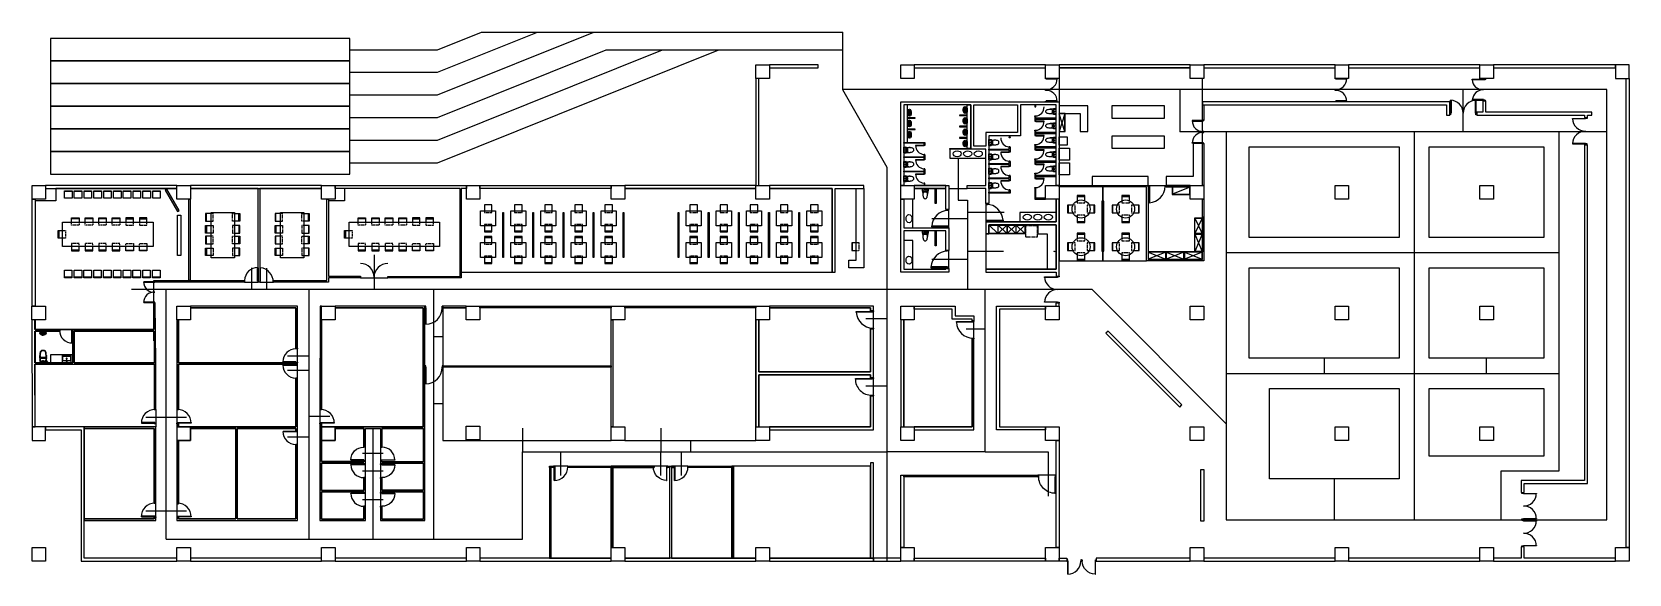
# Model space of a CAD drawing. Header units: centimetres. Extents: x -586 to 10005, y 2072 to 5664.
import ezdxf

# ---------------------------------------------------------------- set-up
doc = ezdxf.new("R2010")
doc.units = ezdxf.units.CM
doc.header["$MEASUREMENT"] = 0
doc.linetypes.add('DASHED2', pattern=[9.525, 6.35, -3.175])
doc.linetypes.add('HIDDEN', pattern=[9.525, 6.35, -3.175])
for name, color, linetype in [('Coffee', 5, 'Continuous'), ('Doors', 4, 'Continuous'), ('Entrance', 50, 'Continuous'), ('Furnitures', 7, 'Continuous'), ('Meeting rooms', 1, 'Continuous'), ('Offices', 50, 'Continuous'), ('Path', 3, 'Continuous'), ('Supermarket', 7, 'Continuous'), ('Toilets', 4, 'Continuous'), ('Toilets_Details', 8, 'Continuous'), ('Walls', 6, 'Continuous')]:
    doc.layers.add(name, color=color, linetype=linetype)

# ---------------------------------------------------------------- blocks, each defined once
blk = doc.blocks.new('A$Cdecb4578')
at = {"layer": 'Doors'}
for points in [[(0, 115), (110, 115), (110, 111), (0, 111)], [(110, 120), (120, 120), (120, 115), (110, 115)], [(110, 5), (120, 5), (120, 0), (110, 0)]]:
    blk.add_lwpolyline(points, close=True, dxfattribs=at)
blk.add_arc((108, 113), 108, 178.8309, 271.1691, dxfattribs=at)
blk = doc.blocks.new('A$Ceff24fad')
at = {"layer": 'Doors'}
for points in [[(85, 92), (85, 90), (0, 90), (0, 92)], [(85, 92), (95, 92), (95, 97), (85, 97)], [(85, 0), (95, 0), (95, 5), (85, 5)]]:
    blk.add_lwpolyline(points, close=True, dxfattribs=at)
blk.add_arc((85, 90), 85.3, 180, 270, dxfattribs=at)
blk = doc.blocks.new('A$Ceb85731e')
at = {"layer": 'Doors'}
for points in [[(0, 5), (10, 5), (10, 0), (0, 0)], [(5, 9), (95, 9), (95, 5), (5, 5)]]:
    blk.add_lwpolyline(points, close=True, dxfattribs=at)
blk.add_arc((7, 7), 87.8, 358.5646, 91.4354, dxfattribs=at)
blk = doc.blocks.new('A$C7880fce2')
at = {"layer": 'Path'}
for p, q in [((580, 2849), (581, 2570)), ((2459, 2570), (2459, 2849)), ((3412, 0), (3412, 2850)), ((3412, 2570), (581, 2570)), ((889, 2570), (889, 0)), ((2134, 2570), (2134, 0)), ((3094, 2570), (3094, 321)), ((889, 1770), (3094, 1770)), ((0, 1525), (889, 636)), ((1537, 1070), (1537, 970)), ((2614, 970), (2614, 1070)), ((889, 970), (3094, 970)), ((2709, 321), (2709, 0)), ((3094, 321), (2709, 321)), ((1604, 270), (1604, 0)), ((889, 0), (3412, 0))]:
    blk.add_line(p, q, dxfattribs=at)

msp = doc.modelspace()

# ---------------------------------------------------------------- linework, layer by layer
at = {"layer": 'Coffee'}
for points in [[(7485, 4902), (8480, 4902), (8480, 4302), (7485, 4302)], [(8680, 4902), (9440, 4902), (9440, 4302), (8680, 4302)], [(6205, 4387), (5760, 4387), (5760, 4327), (5740, 4327), (5740, 4092), (6205, 4092)], [(7485, 4102), (8480, 4102), (8480, 3502), (7485, 3502)], [(8680, 4102), (9440, 4102), (9440, 3502), (8680, 3502)], [(232, 3617), (222, 3617), (222, 3682), (-305, 3682), (-305, 3472), (225, 3472), (232, 3472)], [(7620, 3302), (8480, 3302), (8480, 2702), (7620, 2702)], [(8680, 3302), (9440, 3302), (9440, 2853), (8680, 2853)]]:
    msp.add_lwpolyline(points, close=True, dxfattribs=at)
at = {"layer": 'Doors'}
for points in [[(6135, 5357), (6145, 5357), (6145, 5354), (6135, 5354), (6135, 5357)], [(6140, 5354), (6212, 5354), (6212, 5351), (6140, 5351)], [(8055, 5357), (8065, 5357), (8065, 5354), (8055, 5354), (8055, 5357)], [(8060, 5354), (8132, 5354), (8132, 5351), (8060, 5351)], [(8964, 5352), (9050, 5352), (9050, 5348), (8964, 5348)], [(9045, 5357), (9055, 5357), (9055, 5352), (9045, 5352)], [(6135, 5283), (6145, 5283), (6145, 5280), (6135, 5280), (6135, 5283)], [(6135, 5280), (6145, 5280), (6145, 5277), (6135, 5277), (6135, 5280)], [(6135, 5205), (6145, 5205), (6145, 5202), (6135, 5202), (6135, 5205)], [(6140, 5205), (6212, 5205), (6212, 5208), (6140, 5208)], [(8055, 5283), (8065, 5283), (8065, 5280), (8055, 5280), (8055, 5283)], [(8055, 5280), (8065, 5280), (8065, 5277), (8055, 5277), (8055, 5280)], [(8055, 5205), (8065, 5205), (8065, 5202), (8055, 5202), (8055, 5205)], [(8060, 5205), (8132, 5205), (8132, 5208), (8060, 5208)], [(8821, 5212), (8824, 5212), (8824, 5126), (8821, 5126)], [(8965, 5213), (9040, 5213), (9040, 5216), (8965, 5216)], [(8986, 5212), (8989, 5212), (8989, 5126), (8986, 5126)], [(9040, 5207), (9050, 5207), (9050, 5213), (9040, 5213)], [(6070, 5108), (6070, 5105), (6065, 5105), (6065, 5108), (6070, 5108)], [(8815, 5126), (8821, 5126), (8821, 5116), (8815, 5116)], [(8989, 5126), (8995, 5126), (8995, 5116), (8989, 5116)], [(9630, 5091), (9716, 5091), (9716, 5088), (9630, 5088)], [(9716, 5097), (9726, 5097), (9726, 5091), (9716, 5091)], [(6070, 5076), (6065, 5076), (6065, 5073), (6070, 5073)], [(6070, 5013), (6070, 5010), (6065, 5010), (6065, 5013), (6070, 5013)], [(6070, 4981), (6065, 4981), (6065, 4978), (6070, 4978)], [(6070, 5072), (6126, 5072), (6126, 5073), (6070, 5073)], [(6070, 4977), (6126, 4977), (6126, 4978), (6070, 4978)], [(7180, 5077), (7108, 5077), (7108, 5074), (7180, 5074)], [(7185, 5077), (7175, 5077), (7175, 5080), (7185, 5080), (7185, 5077)], [(7185, 5005), (7175, 5005), (7175, 5002), (7185, 5002), (7185, 5005)], [(7185, 5002), (7175, 5002), (7175, 4999), (7185, 4999), (7185, 5002)], [(5330, 4912), (5273, 4912), (5273, 4913), (5330, 4913)], [(5330, 4916), (5335, 4916), (5335, 4913), (5330, 4913)], [(5895, 4903), (5895, 4900), (5900, 4900), (5900, 4903), (5895, 4903)], [(6070, 4918), (6070, 4915), (6065, 4915), (6065, 4918), (6070, 4918)], [(6070, 4886), (6065, 4886), (6065, 4883), (6070, 4883)], [(6070, 4882), (6126, 4882), (6126, 4883), (6070, 4883)], [(7180, 4928), (7108, 4928), (7108, 4931), (7180, 4931)], [(7185, 4928), (7175, 4928), (7175, 4925), (7185, 4925), (7185, 4928)], [(9630, 4923), (9716, 4923), (9716, 4926), (9630, 4926)], [(9716, 4917), (9726, 4917), (9726, 4923), (9716, 4923)], [(5330, 4817), (5273, 4817), (5273, 4818), (5330, 4818)], [(5330, 4853), (5330, 4850), (5335, 4850), (5335, 4853), (5330, 4853)], [(5330, 4821), (5335, 4821), (5335, 4818), (5330, 4818)], [(5895, 4867), (5838, 4867), (5838, 4868), (5895, 4868)], [(5895, 4772), (5838, 4772), (5838, 4773), (5895, 4773)], [(5895, 4871), (5900, 4871), (5900, 4868), (5895, 4868)], [(5895, 4808), (5895, 4805), (5900, 4805), (5900, 4808), (5895, 4808)], [(5895, 4776), (5900, 4776), (5900, 4773), (5895, 4773)], [(6070, 4823), (6070, 4820), (6065, 4820), (6065, 4823), (6070, 4823)], [(6070, 4791), (6065, 4791), (6065, 4788), (6070, 4788)], [(6070, 4787), (6126, 4787), (6126, 4788), (6070, 4788)], [(5330, 4722), (5273, 4722), (5273, 4723), (5330, 4723)], [(5330, 4758), (5330, 4755), (5335, 4755), (5335, 4758), (5330, 4758)], [(5330, 4726), (5335, 4726), (5335, 4723), (5330, 4723)], [(5330, 4663), (5330, 4660), (5335, 4660), (5335, 4663), (5330, 4663)], [(5895, 4677), (5838, 4677), (5838, 4678), (5895, 4678)], [(5895, 4713), (5895, 4710), (5900, 4710), (5900, 4713), (5895, 4713)], [(5895, 4681), (5900, 4681), (5900, 4678), (5895, 4678)], [(6070, 4728), (6070, 4725), (6065, 4725), (6065, 4728), (6070, 4728)], [(6070, 4696), (6065, 4696), (6065, 4693), (6070, 4693)], [(6070, 4692), (6126, 4692), (6126, 4693), (6070, 4693)], [(5895, 4618), (5895, 4615), (5900, 4615), (5900, 4618), (5895, 4618)], [(6070, 4633), (6070, 4630), (6065, 4630), (6065, 4633), (6070, 4633)], [(6815, 4637), (6815, 4647), (6820, 4647), (6820, 4637)], [(6820, 4532), (6820, 4642), (6824, 4642), (6824, 4532)], [(6930, 4637), (6930, 4647), (6935, 4647), (6935, 4637)], [(5750, 4527), (5740, 4527), (5740, 4522), (5750, 4522)], [(5380, 4372), (5490, 4372), (5490, 4377), (5380, 4377)], [(5485, 4367), (5495, 4367), (5495, 4372), (5485, 4372)], [(5750, 4412), (5740, 4412), (5740, 4407), (5750, 4407)], [(5855, 4412), (5745, 4412), (5745, 4417), (5855, 4417)], [(910, 4102), (915, 4102), (915, 4012), (910, 4012)], [(925, 4012), (929, 4012), (929, 4102), (925, 4102)], [(5375, 4102), (5485, 4102), (5485, 4107), (5375, 4107)], [(5480, 4097), (5490, 4097), (5490, 4102), (5480, 4102)], [(6129, 4041), (6215, 4041), (6215, 4038), (6129, 4038)], [(6215, 4047), (6225, 4047), (6225, 4041), (6215, 4041)], [(230, 4009), (155, 4009), (155, 4006), (230, 4006)], [(230, 3874), (155, 3874), (155, 3871), (230, 3871)], [(2025, 3837), (2026, 3837), (2026, 3728), (2025, 3728)], [(2139, 3837), (2139, 3847), (2134, 3847), (2134, 3837)], [(4985, 3817), (4995, 3817), (4995, 3812), (4985, 3812)], [(6129, 3876), (6215, 3876), (6215, 3873), (6129, 3873)], [(6215, 3873), (6225, 3873), (6225, 3867), (6215, 3867)], [(4880, 3812), (4990, 3812), (4990, 3808), (4880, 3808)], [(5544, 3745), (5654, 3745), (5654, 3741), (5544, 3741)], [(5649, 3750), (5659, 3750), (5659, 3745), (5649, 3745)], [(-405, 3682), (-405, 3692), (-402, 3692), (-402, 3682)], [(-318, 3687), (-318, 3603), (-321, 3603), (-321, 3687)], [(-318, 3682), (-318, 3692), (-315, 3692), (-315, 3682)], [(4985, 3702), (4995, 3702), (4995, 3697), (4985, 3697)], [(5649, 3635), (5659, 3635), (5659, 3630), (5649, 3630)], [(1164, 3569), (1175, 3569), (1175, 3564), (1164, 3564)], [(1164, 3477), (1164, 3479), (1079, 3479), (1079, 3477)], [(1164, 3457), (1164, 3456), (1079, 3456), (1079, 3457)], [(1164, 3477), (1175, 3477), (1175, 3472), (1164, 3472)], [(1164, 3457), (1175, 3457), (1175, 3462), (1164, 3462)], [(2025, 3442), (2025, 3452), (2020, 3452), (2020, 3442)], [(2025, 3442), (2026, 3442), (2026, 3333), (2025, 3333)], [(2139, 3442), (2139, 3452), (2134, 3452), (2134, 3442)], [(1164, 3365), (1175, 3365), (1175, 3370), (1164, 3370)], [(4875, 3367), (4985, 3367), (4985, 3363), (4875, 3363)], [(4985, 3372), (4995, 3372), (4995, 3367), (4985, 3367)], [(4985, 3257), (4995, 3257), (4995, 3252), (4985, 3252)], [(230, 3077), (140, 3077), (140, 3072), (230, 3072)], [(225, 3072), (235, 3072), (235, 3067), (225, 3067)], [(375, 3072), (385, 3072), (385, 3067), (375, 3067)], [(380, 3077), (470, 3077), (470, 3072), (380, 3072)], [(1324, 3072), (1334, 3072), (1334, 3067), (1324, 3067)], [(1329, 3077), (1419, 3077), (1419, 3072), (1329, 3072)], [(1164, 3017), (1164, 3016), (1079, 3016), (1079, 3017)], [(1164, 3017), (1174, 3017), (1174, 3022), (1164, 3022)], [(1164, 2925), (1174, 2925), (1174, 2930), (1164, 2930)], [(9294, 2612), (9304, 2612), (9304, 2606), (9294, 2606)], [(9304, 2606), (9390, 2606), (9390, 2603), (9304, 2603)], [(230, 2456), (140, 2456), (140, 2451), (230, 2451)], [(225, 2451), (235, 2451), (235, 2446), (225, 2446)], [(385, 2451), (375, 2451), (375, 2446), (385, 2446)], [(380, 2456), (470, 2456), (470, 2451), (380, 2451)], [(9294, 2438), (9304, 2438), (9304, 2426), (9294, 2426)], [(9304, 2441), (9390, 2441), (9390, 2438), (9304, 2438)], [(9304, 2426), (9390, 2426), (9390, 2423), (9304, 2423)], [(9294, 2258), (9304, 2258), (9304, 2252), (9294, 2252)], [(9304, 2261), (9390, 2261), (9390, 2258), (9304, 2258)]]:
    msp.add_lwpolyline(points, close=True, dxfattribs=at)
for points in [[(2025, 3847), (2020, 3847), (2020, 3837), (2025, 3837)], [(2020, 3847), (2020, 3837)], [(2025, 3837), (2025, 3847)], [(2134, 3837), (2134, 3847)], [(2134, 3837), (2134, 3837)], [(2139, 3837), (2139, 3847)]]:
    msp.add_lwpolyline(points, dxfattribs=at)
for centre, radius, start, end in [((6142, 5353), 70, 268.3652, 1.2275), ((8062, 5353), 70, 268.3652, 1.2275), ((9032, 5350), 67.9, 181.2888, 276.0282), ((6142, 5207), 70, 358.7725, 91.6348), ((8062, 5207), 70, 358.7725, 91.6348), ((8819, 5126), 85.7, 359.8062, 88.8457), ((8990, 5126), 85.7, 91.1543, 180.1938), ((9040, 5207), 75.3, 90, 175.2281), ((6067, 5166), 58.3, 272.19, 1.7598), ((9715, 5093), 85.8, 182.1862, 270.1937), ((6067, 5071), 58.3, 272.19, 1.7598), ((6067, 4976), 58.3, 272.19, 1.7598), ((7178, 5075), 70, 178.7725, 271.6348), ((7178, 4929), 70, 88.3652, 181.2275), ((9715, 4921), 85.8, 89.8063, 177.8138), ((5332, 4911), 58.3, 178.2402, 267.81), ((5897, 4961), 58.3, 178.2402, 267.81), ((6067, 4881), 58.3, 272.19, 1.7598), ((5332, 4816), 58.3, 178.2402, 267.81), ((5897, 4866), 58.3, 178.2402, 267.81), ((5897, 4771), 58.3, 178.2402, 267.81), ((6067, 4786), 58.3, 272.19, 1.7598), ((5332, 4721), 58.3, 178.2402, 267.81), ((5897, 4676), 58.3, 178.2402, 267.81), ((6067, 4691), 58.3, 272.19, 1.7598), ((6817, 4644), 112, 273.3956, 358.8462), ((5492, 4370), 112, 91.1538, 176.6044), ((5742, 4410), 112, 3.3956, 88.8462), ((5487, 4100), 112, 91.1538, 176.6044), ((911, 4016), 86.5, 89.2714, 179.0058), ((919, 4007), 95.5, 0, 84.041), ((1593, 4040), 89.4, 0, 90), ((1772, 4040), 89.4, 89.039, 180), ((6214, 4043), 85.7, 181.1543, 270.1938), ((222, 4007), 67.9, 178.7337, 276.0382), ((222, 3872), 67.9, 83.9618, 181.2663), ((6214, 3871), 85.7, 89.8062, 178.8457), ((2025, 3837), 110, 270.8003, 0), ((4992, 3814), 112, 183.3956, 268.8462), ((5656, 3747), 112, 183.3956, 268.8462), ((-320, 3686), 82.5, 178.9584, 271.0416), ((1164, 3479), 85.3, 90, 180), ((1164, 3456), 85.3, 180, 270), ((2025, 3442), 110, 270.8003, 0), ((4982, 3365), 108, 178.8309, 271.1691), ((228, 3074), 87.8, 88.5646, 181.4354), ((382, 3074), 87.8, 358.5646, 91.4354), ((1331, 3074), 87.8, 358.5646, 91.4354), ((1164, 3016), 85.3, 180, 270), ((9307, 2605), 82.6, 267.611, 1.0409), ((227, 2453), 87.8, 88.5646, 181.4354), ((382, 2453), 87.8, 358.5646, 91.4354), ((9307, 2440), 82.6, 358.9591, 92.389), ((9307, 2425), 82.6, 267.611, 1.0409), ((9307, 2260), 82.6, 358.9591, 92.389)]:
    msp.add_arc(centre, radius, start, end, dxfattribs=at)
at = {"layer": 'Entrance'}
for points in [[(1522, 5622), (-462, 5622), (-462, 5472), (1522, 5472)], [(1522, 5472), (-462, 5472), (-462, 5322), (1522, 5322)], [(1522, 5322), (-462, 5322), (-462, 5172), (1522, 5172)], [(1522, 5172), (-462, 5172), (-462, 5022), (1522, 5022)], [(1522, 5022), (-462, 5022), (-462, 4872), (1522, 4872)], [(1522, 4872), (-462, 4872), (-462, 4722), (1522, 4722)]]:
    msp.add_lwpolyline(points, close=True, dxfattribs=at)
at = {"layer": 'Furnitures'}
for points in [[(6225, 5124), (6265, 5124), (6365, 5124), (6365, 5004), (6415, 5004), (6415, 5124), (6415, 5174), (6225, 5174)], [(6225, 5004), (6265, 5004), (6265, 5124), (6225, 5124)], [(6226, 5005), (6263, 5005), (6263, 5122), (6226, 5122)], [(6575, 5094), (6925, 5094), (6925, 5174), (6575, 5174)], [(6279, 4915), (6225, 4915), (6225, 4969), (6279, 4969)], [(6295, 4815), (6225, 4815), (6225, 4895), (6295, 4895)], [(6575, 4894), (6925, 4894), (6925, 4974), (6575, 4974)], [(7115, 4925), (7115, 4707), (6935, 4707), (6935, 4647), (7175, 4647), (7175, 4925)], [(6295, 4717), (6225, 4717), (6225, 4797), (6295, 4797)], [(6815, 4647), (6815, 4707), (6445, 4707), (6445, 4647)], [(-370, 4612), (-320, 4612), (-320, 4562), (-370, 4562)], [(-370, 4612), (-320, 4612), (-320, 4606), (-370, 4606)], [(-305, 4612), (-255, 4612), (-255, 4562), (-305, 4562)], [(-305, 4612), (-255, 4612), (-255, 4606), (-305, 4606)], [(-240, 4612), (-190, 4612), (-190, 4562), (-240, 4562)], [(-240, 4612), (-190, 4612), (-190, 4606), (-240, 4606)], [(-175, 4612), (-125, 4612), (-125, 4562), (-175, 4562)], [(-175, 4612), (-125, 4612), (-125, 4606), (-175, 4606)], [(-110, 4612), (-60, 4612), (-60, 4562), (-110, 4562)], [(-110, 4612), (-60, 4612), (-60, 4606), (-110, 4606)], [(-45, 4612), (5, 4612), (5, 4562), (-45, 4562)], [(-45, 4612), (5, 4612), (5, 4606), (-45, 4606)], [(20, 4612), (70, 4612), (70, 4562), (20, 4562)], [(20, 4612), (70, 4612), (70, 4606), (20, 4606)], [(85, 4612), (135, 4612), (135, 4562), (85, 4562)], [(85, 4612), (135, 4612), (135, 4606), (85, 4606)], [(150, 4612), (200, 4612), (200, 4562), (150, 4562)], [(150, 4612), (200, 4612), (200, 4606), (150, 4606)], [(215, 4612), (265, 4612), (265, 4562), (215, 4562)], [(215, 4612), (265, 4612), (265, 4606), (215, 4606)], [(298, 4617), (380, 4475), (391, 4482), (309, 4623)], [(4930, 4102), (4830, 4102), (4830, 4152), (4880, 4152), (4880, 4627), (4930, 4627)], [(6975, 4637), (6975, 4587), (7095, 4587), (7095, 4637)], [(6976, 4635), (6976, 4589), (7093, 4589), (7093, 4635)], [(380, 4183), (380, 4450), (402, 4450), (402, 4183)], [(602, 4468), (758, 4468), (758, 4168), (602, 4168)], [(1062, 4468), (1218, 4468), (1218, 4168), (1062, 4168)], [(2541, 4469), (2541, 4169), (2536, 4169), (2536, 4469)], [(2741, 4469), (2741, 4169), (2736, 4169), (2736, 4469)], [(2941, 4469), (2941, 4169), (2936, 4169), (2936, 4469)], [(3141, 4469), (3141, 4169), (3136, 4169), (3136, 4469)], [(3339, 4469), (3339, 4169), (3334, 4169), (3334, 4469)], [(3704, 4469), (3704, 4169), (3699, 4169), (3699, 4469)], [(3904, 4469), (3904, 4169), (3899, 4169), (3899, 4469)], [(4104, 4469), (4104, 4169), (4099, 4169), (4099, 4469)], [(4304, 4469), (4304, 4169), (4299, 4169), (4299, 4469)], [(4504, 4469), (4504, 4169), (4499, 4169), (4499, 4469)], [(6520, 4547), (6510, 4547), (6510, 4542), (6520, 4542)], [(6510, 4212), (6510, 4542), (6520, 4542), (6520, 4212)], [(6516, 4212), (6514, 4212), (6514, 4542), (6516, 4542)], [(-383, 4243), (-383, 4403), (217, 4403), (217, 4243)], [(1517, 4243), (1517, 4403), (2117, 4403), (2117, 4243)], [(5880, 4327), (5760, 4327), (5760, 4387), (5880, 4387)], [(5878, 4329), (5761, 4329), (5761, 4385), (5878, 4385)], [(5819, 4329), (5820, 4329), (5820, 4385), (5819, 4385)], [(6000, 4327), (5880, 4327), (5880, 4387), (6000, 4387)], [(5998, 4329), (5881, 4329), (5881, 4385), (5998, 4385)], [(5939, 4329), (5940, 4329), (5940, 4385), (5939, 4385)], [(6084, 4387), (6084, 4327), (6145, 4327), (6145, 4092), (6205, 4092), (6205, 4387)], [(7175, 4327), (7125, 4327), (7125, 4432), (7175, 4432)], [(7173, 4329), (7126, 4329), (7126, 4430), (7173, 4430)], [(7175, 4207), (7125, 4207), (7125, 4327), (7175, 4327)], [(7173, 4209), (7126, 4209), (7126, 4325), (7173, 4325)], [(6520, 4212), (6510, 4212), (6510, 4207), (6520, 4207)], [(6815, 4207), (6815, 4157), (6935, 4157), (6935, 4207)], [(6816, 4205), (6816, 4159), (6933, 4159), (6933, 4205)], [(6935, 4207), (6935, 4157), (7055, 4157), (7055, 4207)], [(6936, 4205), (6936, 4159), (7053, 4159), (7053, 4205)], [(7055, 4207), (7055, 4157), (7175, 4157), (7175, 4207)], [(7056, 4205), (7056, 4159), (7173, 4159), (7173, 4205)], [(-321, 4035), (-371, 4035), (-371, 4085), (-321, 4085)], [(-321, 4035), (-371, 4035), (-371, 4041), (-321, 4041)], [(-256, 4035), (-306, 4035), (-306, 4085), (-256, 4085)], [(-256, 4035), (-306, 4035), (-306, 4041), (-256, 4041)], [(-191, 4035), (-241, 4035), (-241, 4085), (-191, 4085)], [(-191, 4035), (-241, 4035), (-241, 4041), (-191, 4041)], [(-126, 4035), (-176, 4035), (-176, 4085), (-126, 4085)], [(-126, 4035), (-176, 4035), (-176, 4041), (-126, 4041)], [(-61, 4035), (-111, 4035), (-111, 4085), (-61, 4085)], [(-61, 4035), (-111, 4035), (-111, 4041), (-61, 4041)], [(4, 4035), (-46, 4035), (-46, 4085), (4, 4085)], [(4, 4035), (-46, 4035), (-46, 4041), (4, 4041)], [(69, 4035), (19, 4035), (19, 4085), (69, 4085)], [(69, 4035), (19, 4035), (19, 4041), (69, 4041)], [(134, 4035), (84, 4035), (84, 4085), (134, 4085)], [(134, 4035), (84, 4035), (84, 4041), (134, 4041)], [(199, 4035), (149, 4035), (149, 4085), (199, 4085)], [(199, 4035), (149, 4035), (149, 4041), (199, 4041)], [(264, 4035), (214, 4035), (214, 4085), (264, 4085)], [(264, 4035), (214, 4035), (214, 4041), (264, 4041)]]:
    msp.add_lwpolyline(points, close=True, dxfattribs=at)
for points in [[(6263, 5122), (6226, 5005)], [(6263, 5005), (6226, 5122)], [(7093, 4635), (6976, 4589)], [(5761, 4385), (5819, 4329)], [(5820, 4385), (5878, 4329)], [(5878, 4385), (5820, 4329)], [(5939, 4385), (5881, 4329)], [(5881, 4385), (5939, 4329)], [(5940, 4385), (5998, 4329)], [(5998, 4385), (5940, 4329)], [(7173, 4430), (7126, 4329)], [(7126, 4430), (7173, 4329)], [(7173, 4325), (7126, 4209)], [(7126, 4325), (7173, 4209)], [(6816, 4205), (6933, 4159)], [(6933, 4205), (6816, 4159)], [(6936, 4205), (7053, 4159)], [(7053, 4205), (6936, 4159)], [(7056, 4205), (7173, 4159)], [(7173, 4205), (7056, 4159)], [(-460, 3472), (-460, 3527), (-315, 3527), (-315, 3472)], [(-385, 3472), (-325, 3472)]]:
    msp.add_lwpolyline(points, dxfattribs=at)
at = {"layer": 'Furnitures', "linetype": 'ByBlock'}
for points in [[(6396, 4545), (6396, 4581), (6346, 4581), (6346, 4545)], [(6346, 4575), (6396, 4575)], [(6691, 4545), (6691, 4581), (6641, 4581), (6641, 4545)], [(6641, 4575), (6691, 4575)], [(602, 4461), (566, 4461), (566, 4411), (602, 4411)], [(572, 4411), (572, 4461)], [(758, 4461), (793, 4461), (793, 4411), (758, 4411)], [(787, 4411), (787, 4461)], [(1062, 4461), (1026, 4461), (1026, 4411), (1062, 4411)], [(1032, 4411), (1032, 4461)], [(1218, 4461), (1253, 4461), (1253, 4411), (1218, 4411)], [(1247, 4411), (1247, 4461)], [(2464, 4483), (2464, 4519), (2414, 4519), (2414, 4483)], [(2664, 4483), (2664, 4519), (2614, 4519), (2614, 4483)], [(2864, 4483), (2864, 4519), (2814, 4519), (2814, 4483)], [(3064, 4483), (3064, 4519), (3014, 4519), (3014, 4483)], [(3264, 4483), (3264, 4519), (3214, 4519), (3214, 4483)], [(3827, 4483), (3827, 4519), (3777, 4519), (3777, 4483)], [(4027, 4483), (4027, 4519), (3977, 4519), (3977, 4483)], [(4227, 4483), (4227, 4519), (4177, 4519), (4177, 4483)], [(4427, 4483), (4427, 4519), (4377, 4519), (4377, 4483)], [(4627, 4483), (4627, 4519), (4577, 4519), (4577, 4483)], [(6317, 4516), (6281, 4516), (6281, 4466), (6317, 4466)], [(6287, 4466), (6287, 4516)], [(6426, 4466), (6461, 4466), (6461, 4516), (6426, 4516)], [(6456, 4516), (6456, 4466)], [(6612, 4516), (6576, 4516), (6576, 4466), (6612, 4466)], [(6582, 4466), (6582, 4516)], [(6721, 4466), (6756, 4466), (6756, 4516), (6721, 4516)], [(6751, 4516), (6751, 4466)], [(-383, 4298), (-413, 4298), (-413, 4348), (-383, 4348)], [(-407, 4348), (-407, 4298)], [(-323, 4403), (-323, 4433), (-273, 4433), (-273, 4403)], [(-273, 4427), (-323, 4427)], [(-233, 4403), (-233, 4433), (-183, 4433), (-183, 4403)], [(-183, 4427), (-233, 4427)], [(-143, 4403), (-143, 4433), (-93, 4433), (-93, 4403)], [(-93, 4427), (-143, 4427)], [(-53, 4403), (-53, 4433), (-3, 4433), (-3, 4403)], [(-3, 4427), (-53, 4427)], [(87, 4403), (87, 4433), (37, 4433), (37, 4403)], [(37, 4427), (87, 4427)], [(177, 4403), (177, 4433), (127, 4433), (127, 4403)], [(127, 4427), (177, 4427)], [(602, 4332), (566, 4332), (566, 4382), (602, 4382)], [(572, 4382), (572, 4332)], [(758, 4332), (793, 4332), (793, 4382), (758, 4382)], [(787, 4382), (787, 4332)], [(1062, 4332), (1026, 4332), (1026, 4382), (1062, 4382)], [(1032, 4382), (1032, 4332)], [(1218, 4332), (1253, 4332), (1253, 4382), (1218, 4382)], [(1247, 4382), (1247, 4332)], [(1517, 4298), (1487, 4298), (1487, 4348), (1517, 4348)], [(1493, 4348), (1493, 4298)], [(1577, 4403), (1577, 4433), (1627, 4433), (1627, 4403)], [(1627, 4427), (1577, 4427)], [(1667, 4403), (1667, 4433), (1717, 4433), (1717, 4403)], [(1717, 4427), (1667, 4427)], [(1757, 4403), (1757, 4433), (1807, 4433), (1807, 4403)], [(1807, 4427), (1757, 4427)], [(1847, 4403), (1847, 4433), (1897, 4433), (1897, 4403)], [(1897, 4427), (1847, 4427)], [(1987, 4403), (1987, 4433), (1937, 4433), (1937, 4403)], [(1937, 4427), (1987, 4427)], [(2077, 4403), (2077, 4433), (2027, 4433), (2027, 4403)], [(2027, 4427), (2077, 4427)], [(2414, 4374), (2414, 4339), (2464, 4339), (2464, 4374)], [(2464, 4344), (2414, 4344)], [(2614, 4374), (2614, 4339), (2664, 4339), (2664, 4374)], [(2664, 4344), (2614, 4344)], [(2814, 4374), (2814, 4339), (2864, 4339), (2864, 4374)], [(2864, 4344), (2814, 4344)], [(3014, 4374), (3014, 4339), (3064, 4339), (3064, 4374)], [(3064, 4344), (3014, 4344)], [(3214, 4374), (3214, 4339), (3264, 4339), (3264, 4374)], [(3264, 4344), (3214, 4344)], [(3777, 4374), (3777, 4339), (3827, 4339), (3827, 4374)], [(3827, 4344), (3777, 4344)], [(3977, 4374), (3977, 4339), (4027, 4339), (4027, 4374)], [(4027, 4344), (3977, 4344)], [(4177, 4374), (4177, 4339), (4227, 4339), (4227, 4374)], [(4227, 4344), (4177, 4344)], [(4377, 4374), (4377, 4339), (4427, 4339), (4427, 4374)], [(4427, 4344), (4377, 4344)], [(4577, 4374), (4577, 4339), (4627, 4339), (4627, 4374)], [(4627, 4344), (4577, 4344)], [(6346, 4436), (6346, 4401), (6396, 4401), (6396, 4436)], [(6396, 4407), (6346, 4407)], [(6641, 4436), (6641, 4401), (6691, 4401), (6691, 4436)], [(6691, 4407), (6641, 4407)], [(-323, 4243), (-323, 4213), (-273, 4213), (-273, 4243)], [(-233, 4243), (-233, 4213), (-183, 4213), (-183, 4243)], [(-143, 4243), (-143, 4213), (-93, 4213), (-93, 4243)], [(-53, 4243), (-53, 4213), (-3, 4213), (-3, 4243)], [(87, 4243), (87, 4213), (37, 4213), (37, 4243)], [(177, 4243), (177, 4213), (127, 4213), (127, 4243)], [(602, 4311), (566, 4311), (566, 4261), (602, 4261)], [(572, 4261), (572, 4311)], [(758, 4311), (793, 4311), (793, 4261), (758, 4261)], [(787, 4261), (787, 4311)], [(1062, 4311), (1026, 4311), (1026, 4261), (1062, 4261)], [(1032, 4261), (1032, 4311)], [(1218, 4311), (1253, 4311), (1253, 4261), (1218, 4261)], [(1247, 4261), (1247, 4311)], [(1577, 4243), (1577, 4213), (1627, 4213), (1627, 4243)], [(1667, 4243), (1667, 4213), (1717, 4213), (1717, 4243)], [(1757, 4243), (1757, 4213), (1807, 4213), (1807, 4243)], [(1847, 4243), (1847, 4213), (1897, 4213), (1897, 4243)], [(1987, 4243), (1987, 4213), (1937, 4213), (1937, 4243)], [(2077, 4243), (2077, 4213), (2027, 4213), (2027, 4243)], [(2464, 4273), (2464, 4309), (2414, 4309), (2414, 4273)], [(2414, 4303), (2464, 4303)], [(2664, 4273), (2664, 4309), (2614, 4309), (2614, 4273)], [(2614, 4303), (2664, 4303)], [(2864, 4273), (2864, 4309), (2814, 4309), (2814, 4273)], [(2814, 4303), (2864, 4303)], [(3064, 4273), (3064, 4309), (3014, 4309), (3014, 4273)], [(3014, 4303), (3064, 4303)], [(3264, 4273), (3264, 4309), (3214, 4309), (3214, 4273)], [(3214, 4303), (3264, 4303)], [(3827, 4273), (3827, 4309), (3777, 4309), (3777, 4273)], [(3777, 4303), (3827, 4303)], [(4027, 4273), (4027, 4309), (3977, 4309), (3977, 4273)], [(3977, 4303), (4027, 4303)], [(4227, 4273), (4227, 4309), (4177, 4309), (4177, 4273)], [(4177, 4303), (4227, 4303)], [(4427, 4273), (4427, 4309), (4377, 4309), (4377, 4273)], [(4377, 4303), (4427, 4303)], [(4627, 4273), (4627, 4309), (4577, 4309), (4577, 4273)], [(4577, 4303), (4627, 4303)], [(4880, 4267), (4850, 4267), (4850, 4217), (4880, 4217)], [(4855, 4217), (4855, 4267)], [(6317, 4266), (6281, 4266), (6281, 4216), (6317, 4216)], [(6287, 4216), (6287, 4266)], [(6396, 4295), (6396, 4331), (6346, 4331), (6346, 4295)], [(6346, 4325), (6396, 4325)], [(6426, 4216), (6461, 4216), (6461, 4266), (6426, 4266)], [(6456, 4266), (6456, 4216)], [(6612, 4266), (6576, 4266), (6576, 4216), (6612, 4216)], [(6582, 4216), (6582, 4266)], [(6691, 4295), (6691, 4331), (6641, 4331), (6641, 4295)], [(6641, 4325), (6691, 4325)], [(6721, 4216), (6756, 4216), (6756, 4266), (6721, 4266)], [(6751, 4266), (6751, 4216)], [(-273, 4219), (-323, 4219)], [(-183, 4219), (-233, 4219)], [(-93, 4219), (-143, 4219)], [(-3, 4219), (-53, 4219)], [(37, 4219), (87, 4219)], [(127, 4219), (177, 4219)], [(602, 4182), (566, 4182), (566, 4232), (602, 4232)], [(572, 4232), (572, 4182)], [(758, 4182), (793, 4182), (793, 4232), (758, 4232)], [(787, 4232), (787, 4182)], [(1062, 4182), (1026, 4182), (1026, 4232), (1062, 4232)], [(1032, 4232), (1032, 4182)], [(1218, 4182), (1253, 4182), (1253, 4232), (1218, 4232)], [(1247, 4232), (1247, 4182)], [(1627, 4219), (1577, 4219)], [(1717, 4219), (1667, 4219)], [(1807, 4219), (1757, 4219)], [(1897, 4219), (1847, 4219)], [(1937, 4219), (1987, 4219)], [(2027, 4219), (2077, 4219)], [(2414, 4164), (2414, 4129), (2464, 4129), (2464, 4164)], [(2464, 4134), (2414, 4134)], [(2614, 4164), (2614, 4129), (2664, 4129), (2664, 4164)], [(2664, 4134), (2614, 4134)], [(2814, 4164), (2814, 4129), (2864, 4129), (2864, 4164)], [(2864, 4134), (2814, 4134)], [(3014, 4164), (3014, 4129), (3064, 4129), (3064, 4164)], [(3064, 4134), (3014, 4134)], [(3214, 4164), (3214, 4129), (3264, 4129), (3264, 4164)], [(3264, 4134), (3214, 4134)], [(3777, 4164), (3777, 4129), (3827, 4129), (3827, 4164)], [(3827, 4134), (3777, 4134)], [(3977, 4164), (3977, 4129), (4027, 4129), (4027, 4164)], [(4027, 4134), (3977, 4134)], [(4177, 4164), (4177, 4129), (4227, 4129), (4227, 4164)], [(4227, 4134), (4177, 4134)], [(4377, 4164), (4377, 4129), (4427, 4129), (4427, 4164)], [(4427, 4134), (4377, 4134)], [(4577, 4164), (4577, 4129), (4627, 4129), (4627, 4164)], [(4627, 4134), (4577, 4134)], [(6346, 4186), (6346, 4151), (6396, 4151), (6396, 4186)], [(6396, 4157), (6346, 4157)], [(6641, 4186), (6641, 4151), (6691, 4151), (6691, 4186)], [(6691, 4157), (6641, 4157)]]:
    msp.add_lwpolyline(points, dxfattribs=at)
at = {"layer": 'Furnitures', "linetype": 'DASHED2'}
for points in [[(602, 4411), (616, 4411), (616, 4461), (602, 4461)], [(758, 4411), (743, 4411), (743, 4461), (758, 4461)], [(1062, 4411), (1076, 4411), (1076, 4461), (1062, 4461)], [(1218, 4411), (1203, 4411), (1203, 4461), (1218, 4461)], [(2414, 4483), (2414, 4469), (2464, 4469), (2464, 4483)], [(2614, 4483), (2614, 4469), (2664, 4469), (2664, 4483)], [(2814, 4483), (2814, 4469), (2864, 4469), (2864, 4483)], [(3014, 4483), (3014, 4469), (3064, 4469), (3064, 4483)], [(3214, 4483), (3214, 4469), (3264, 4469), (3264, 4483)], [(3777, 4483), (3777, 4469), (3827, 4469), (3827, 4483)], [(3977, 4483), (3977, 4469), (4027, 4469), (4027, 4483)], [(4177, 4483), (4177, 4469), (4227, 4469), (4227, 4483)], [(4377, 4483), (4377, 4469), (4427, 4469), (4427, 4483)], [(4577, 4483), (4577, 4469), (4627, 4469), (4627, 4483)], [(6317, 4466), (6331, 4466), (6331, 4516), (6317, 4516)], [(6346, 4545), (6346, 4531), (6396, 4531), (6396, 4545)], [(6396, 4436), (6396, 4451), (6346, 4451), (6346, 4436)], [(6426, 4516), (6411, 4516), (6411, 4466), (6426, 4466)], [(6612, 4466), (6626, 4466), (6626, 4516), (6612, 4516)], [(6641, 4545), (6641, 4531), (6691, 4531), (6691, 4545)], [(6691, 4436), (6691, 4451), (6641, 4451), (6641, 4436)], [(6721, 4516), (6706, 4516), (6706, 4466), (6721, 4466)], [(-383, 4348), (-363, 4348), (-363, 4298), (-383, 4298)], [(-273, 4403), (-273, 4383), (-323, 4383), (-323, 4403)], [(-183, 4403), (-183, 4383), (-233, 4383), (-233, 4403)], [(-93, 4403), (-93, 4383), (-143, 4383), (-143, 4403)], [(-3, 4403), (-3, 4383), (-53, 4383), (-53, 4403)], [(37, 4403), (37, 4383), (87, 4383), (87, 4403)], [(127, 4403), (127, 4383), (177, 4383), (177, 4403)], [(602, 4382), (616, 4382), (616, 4332), (602, 4332)], [(758, 4382), (743, 4382), (743, 4332), (758, 4332)], [(1062, 4382), (1076, 4382), (1076, 4332), (1062, 4332)], [(1218, 4382), (1203, 4382), (1203, 4332), (1218, 4332)], [(1517, 4348), (1537, 4348), (1537, 4298), (1517, 4298)], [(1627, 4403), (1627, 4383), (1577, 4383), (1577, 4403)], [(1717, 4403), (1717, 4383), (1667, 4383), (1667, 4403)], [(1807, 4403), (1807, 4383), (1757, 4383), (1757, 4403)], [(1897, 4403), (1897, 4383), (1847, 4383), (1847, 4403)], [(1937, 4403), (1937, 4383), (1987, 4383), (1987, 4403)], [(2027, 4403), (2027, 4383), (2077, 4383), (2077, 4403)], [(2464, 4374), (2464, 4389), (2414, 4389), (2414, 4374)], [(2664, 4374), (2664, 4389), (2614, 4389), (2614, 4374)], [(2864, 4374), (2864, 4389), (2814, 4389), (2814, 4374)], [(3064, 4374), (3064, 4389), (3014, 4389), (3014, 4374)], [(3264, 4374), (3264, 4389), (3214, 4389), (3214, 4374)], [(3827, 4374), (3827, 4389), (3777, 4389), (3777, 4374)], [(4027, 4374), (4027, 4389), (3977, 4389), (3977, 4374)], [(4227, 4374), (4227, 4389), (4177, 4389), (4177, 4374)], [(4427, 4374), (4427, 4389), (4377, 4389), (4377, 4374)], [(4627, 4374), (4627, 4389), (4577, 4389), (4577, 4374)], [(-273, 4243), (-273, 4263), (-323, 4263), (-323, 4243)], [(-183, 4243), (-183, 4263), (-233, 4263), (-233, 4243)], [(-93, 4243), (-93, 4263), (-143, 4263), (-143, 4243)], [(-3, 4243), (-3, 4263), (-53, 4263), (-53, 4243)], [(37, 4243), (37, 4263), (87, 4263), (87, 4243)], [(127, 4243), (127, 4263), (177, 4263), (177, 4243)], [(602, 4261), (616, 4261), (616, 4311), (602, 4311)], [(758, 4261), (743, 4261), (743, 4311), (758, 4311)], [(1062, 4261), (1076, 4261), (1076, 4311), (1062, 4311)], [(1218, 4261), (1203, 4261), (1203, 4311), (1218, 4311)], [(1627, 4243), (1627, 4263), (1577, 4263), (1577, 4243)], [(1717, 4243), (1717, 4263), (1667, 4263), (1667, 4243)], [(1807, 4243), (1807, 4263), (1757, 4263), (1757, 4243)], [(1897, 4243), (1897, 4263), (1847, 4263), (1847, 4243)], [(1937, 4243), (1937, 4263), (1987, 4263), (1987, 4243)], [(2027, 4243), (2027, 4263), (2077, 4263), (2077, 4243)], [(2414, 4273), (2414, 4259), (2464, 4259), (2464, 4273)], [(2614, 4273), (2614, 4259), (2664, 4259), (2664, 4273)], [(2814, 4273), (2814, 4259), (2864, 4259), (2864, 4273)], [(3014, 4273), (3014, 4259), (3064, 4259), (3064, 4273)], [(3214, 4273), (3214, 4259), (3264, 4259), (3264, 4273)], [(3777, 4273), (3777, 4259), (3827, 4259), (3827, 4273)], [(3977, 4273), (3977, 4259), (4027, 4259), (4027, 4273)], [(4177, 4273), (4177, 4259), (4227, 4259), (4227, 4273)], [(4377, 4273), (4377, 4259), (4427, 4259), (4427, 4273)], [(4577, 4273), (4577, 4259), (4627, 4259), (4627, 4273)], [(4880, 4217), (4900, 4217), (4900, 4267), (4880, 4267)], [(6317, 4216), (6331, 4216), (6331, 4266), (6317, 4266)], [(6346, 4295), (6346, 4281), (6396, 4281), (6396, 4295)], [(6426, 4266), (6411, 4266), (6411, 4216), (6426, 4216)], [(6612, 4216), (6626, 4216), (6626, 4266), (6612, 4266)], [(6641, 4295), (6641, 4281), (6691, 4281), (6691, 4295)], [(6721, 4266), (6706, 4266), (6706, 4216), (6721, 4216)], [(602, 4232), (616, 4232), (616, 4182), (602, 4182)], [(758, 4232), (743, 4232), (743, 4182), (758, 4182)], [(1062, 4232), (1076, 4232), (1076, 4182), (1062, 4182)], [(1218, 4232), (1203, 4232), (1203, 4182), (1218, 4182)], [(2464, 4164), (2464, 4179), (2414, 4179), (2414, 4164)], [(2664, 4164), (2664, 4179), (2614, 4179), (2614, 4164)], [(2864, 4164), (2864, 4179), (2814, 4179), (2814, 4164)], [(3064, 4164), (3064, 4179), (3014, 4179), (3014, 4164)], [(3264, 4164), (3264, 4179), (3214, 4179), (3214, 4164)], [(3827, 4164), (3827, 4179), (3777, 4179), (3777, 4164)], [(4027, 4164), (4027, 4179), (3977, 4179), (3977, 4164)], [(4227, 4164), (4227, 4179), (4177, 4179), (4177, 4164)], [(4427, 4164), (4427, 4179), (4377, 4179), (4377, 4164)], [(4627, 4164), (4627, 4179), (4577, 4179), (4577, 4164)], [(6396, 4186), (6396, 4201), (6346, 4201), (6346, 4186)], [(6691, 4186), (6691, 4201), (6641, 4201), (6641, 4186)]]:
    msp.add_lwpolyline(points, dxfattribs=at)
at = {"layer": 'Furnitures', "linetype": 'ByBlock'}
for points in [[(2389, 4479), (2489, 4479), (2489, 4379), (2389, 4379)], [(2589, 4479), (2689, 4479), (2689, 4379), (2589, 4379)], [(2789, 4479), (2889, 4479), (2889, 4379), (2789, 4379)], [(2989, 4479), (3089, 4479), (3089, 4379), (2989, 4379)], [(3189, 4479), (3289, 4479), (3289, 4379), (3189, 4379)], [(3752, 4479), (3852, 4479), (3852, 4379), (3752, 4379)], [(3952, 4479), (4052, 4479), (4052, 4379), (3952, 4379)], [(4152, 4479), (4252, 4479), (4252, 4379), (4152, 4379)], [(4352, 4479), (4452, 4479), (4452, 4379), (4352, 4379)], [(4552, 4479), (4652, 4479), (4652, 4379), (4552, 4379)], [(2389, 4269), (2489, 4269), (2489, 4169), (2389, 4169)], [(2589, 4269), (2689, 4269), (2689, 4169), (2589, 4169)], [(2789, 4269), (2889, 4269), (2889, 4169), (2789, 4169)], [(2989, 4269), (3089, 4269), (3089, 4169), (2989, 4169)], [(3189, 4269), (3289, 4269), (3289, 4169), (3189, 4169)], [(3752, 4269), (3852, 4269), (3852, 4169), (3752, 4169)], [(3952, 4269), (4052, 4269), (4052, 4169), (3952, 4169)], [(4152, 4269), (4252, 4269), (4252, 4169), (4152, 4169)], [(4352, 4269), (4452, 4269), (4452, 4169), (4352, 4169)], [(4552, 4269), (4652, 4269), (4652, 4169), (4552, 4169)]]:
    msp.add_lwpolyline(points, close=True, dxfattribs=at)
at = {"layer": 'Furnitures', "linetype": 'HIDDEN'}
msp.add_lwpolyline([(6005, 4382), (6079, 4382), (6079, 4304), (6005, 4304)], close=True, dxfattribs=at)
at = {"layer": 'Furnitures'}
for centre in [(6371, 4491), (6666, 4491), (6371, 4241), (6666, 4241)]:
    msp.add_circle(centre, 60, dxfattribs=at)
at = {"layer": 'Furnitures', "linetype": 'ByBlock', "lineweight": 30}
for centre, radius in [((-515, 3669), 0.45), ((-515, 3665), 0.45), ((-514, 3666), 0.45), ((-513, 3668), 0.75), ((-512, 3666), 0.45), ((-511, 3669), 0.45), ((-511, 3665), 0.45)]:
    msp.add_circle(centre, radius, dxfattribs=at)
for centre, radius, start, end in [((-521, 3670), 12.6, 117.1697, 246.5886), ((-512, 3659), 13.6, 139.0318, 182.0272), ((-519, 3664), 4.56, 112.5348, 138.22), ((-513, 3647), 23.2, 90, 110.2558), ((-517, 3669), 0.45, 132.2263, 67.4504), ((-513, 3647), 23.2, 69.7442, 90), ((-509, 3669), 0.45, 112.5496, 47.7737), ((-507, 3664), 4.56, 41.78, 67.4652), ((-514, 3659), 13.6, 357.9717, 40.9693), ((-505, 3670), 12.8, 295.0497, 61.192)]:
    msp.add_arc(centre, radius, start, end, dxfattribs=at)
at = {"layer": 'Furnitures'}
for centre, radius, start, end in [((-513, 3683), 27.9, 242.2704, 302.2704), ((-513, 3684), 23.8, 239.9682, 301.5009), ((-401, 3513), 132, 174.861, 176.119), ((-421, 3515), 113, 176.1057, 177.6646), ((-567, 3521), 33.2, 353.5187, 359.5097), ((-439, 3515), 94.9, 177.7357, 178.6722), ((-534, 3517), 0.438, 88.5255, 134.8836), ((-255, 3501), 280, 176.7867, 176.8645), ((-328, 3505), 206, 176.8753, 177.0611), ((-245, 3512), 289, 179.042, 179.7267), ((-534, 3517), 0.501, 124.9266, 131.4371), ((-533, 3517), 0.631, 156.7676, 168.7832), ((-532, 3517), 2.49, 169.1209, 170.8205), ((-534, 3517), 0.341, 132.5361, 155.8617), ((-850, 3532), 316, 357.0132, 357.1168), ((-534, 3515), 0.0495, 176.5937, 276.1519), ((-534, 3515), 0.32, 0.8651, 5.9873), ((-536, 3515), 1.77, 0.3842, 2.7678), ((-538, 3515), 4.1, 357.1725, 0.3283), ((-276, 3503), 259, 177.2741, 177.4425), ((-282, 3503), 252, 177.4396, 177.5921), ((-315, 3504), 219, 177.5957, 177.7483), ((-360, 3514), 174, 179.9339, 180.8416), ((-305, 3504), 230, 177.7514, 177.9125), ((17, 3492), 551, 177.8969, 177.9473), ((-561, 3513), 26.8, 357.5538, 357.9453), ((-537, 3512), 3.22, 355.0593, 357.0272), ((-537, 3512), 2.57, 353.1797, 355.5013), ((-535, 3511), 0.478, 348.78, 353.0196), ((-534, 3511), 0.0496, 75.6033, 178.5333), ((-175, 3500), 360, 178.1321, 178.2395), ((-289, 3503), 245, 178.2552, 178.5174), ((-296, 3515), 238, 180.834, 181.427), ((-294, 3503), 240, 178.5191, 179.31), ((-320, 3514), 213, 181.4161, 182.1537), ((-281, 3503), 254, 179.304, 179.7924), ((-302, 3515), 232, 182.2287, 182.8153), ((-269, 3503), 265, 179.7896, 180.146), ((-59, 3527), 475, 182.8082, 183.1237), ((14, 3504), 548, 180.1354, 180.2638), ((-534, 3501), 0.0498, 180.1003, 283.7122), ((-535, 3500), 0.856, 359.9386, 9.8194), ((-538, 3500), 3.95, 0.2489, 2.9307), ((816, 3513), 1350, 180.5388, 180.6221), ((-82, 3503), 453, 180.6342, 180.949), ((-205, 3501), 329, 180.9891, 181.3679), ((-336, 3509), 198, 172.1574, 173.4845), ((-280, 3503), 254, 173.3667, 174.8885), ((-386, 3515), 147, 173.6428, 174.8843), ((1884, 3309), 2426, 174.8296, 174.9008), ((-276, 3502), 258, 174.9534, 175.4646), ((20, 3479), 555, 175.4518, 175.6284), ((-104, 3505), 429, 179.2609, 179.4405), ((-76, 3505), 457, 179.4391, 179.5827), ((-46, 3505), 486, 179.5813, 179.6833), ((-18, 3505), 515, 179.6833, 179.7508), ((-536, 3507), 3.27, 355.7358, 359.8065), ((-522, 3506), 10.5, 179.706, 181.3499), ((-524, 3505), 8.84, 181.2493, 182.0736), ((-527, 3505), 5.23, 182.153, 183.5774), ((-530, 3505), 2.17, 183.6752, 186.9645), ((-532, 3505), 0.624, 187.66, 194.4268), ((-528, 3501), 5.28, 186.1806, 189.9101), ((-519, 3502), 14.1, 183.9449, 185.6537), ((-532, 3499), 0.887, 91.2592, 109.586), ((-533, 3500), 0.308, 105.9457, 156.5102), ((-534, 3500), 1.34, 335.1518, 341.7683), ((-533, 3500), 0.397, 318.4925, 335.7801), ((-533, 3500), 0.116, 277.5403, 317.6967), ((-533, 3500), 0.0951, 229.8742, 265.5251), ((-533, 3500), 0.24, 203.9197, 228.7236), ((-532, 3500), 1.14, 196.3051, 205.5155), ((-530, 3501), 2.99, 190.0177, 195.4302), ((-532, 3499), 1.03, 121.4654, 124.5828), ((-532, 3499), 0.543, 114.2085, 120.9323), ((-532, 3499), 0.811, 109.2598, 114.1215), ((-531, 3496), 4.19, 109.022, 109.7304), ((-532, 3499), 0.513, 124.4453, 128.6461), ((-532, 3499), 1.24, 131.0901, 133.2678), ((-533, 3500), 0.0984, 91.4392, 106.3512), ((-533, 3499), 0.147, 174.136, 182.5867), ((-533, 3499), 0.379, 146.7273, 153.6311), ((-533, 3499), 0.295, 138.6855, 146.6876), ((-533, 3499), 0.445, 132.4557, 138.6924), ((-9, 3515), 524, 181.6951, 181.8032), ((-533, 3499), 0.0437, 152.4395, 173.5283), ((-533, 3499), 0.247, 151.5377, 156.6331), ((-303, 3505), 230, 181.7717, 182.1044), ((-371, 3503), 162, 182.0959, 182.4365), ((-350, 3503), 183, 182.4454, 182.7556), ((-505, 3535), 27.2, 166.1204, 169.1937), ((-506, 3536), 26.1, 169.2149, 171.3016), ((-483, 3531), 49.5, 169.7633, 172.2584), ((-332, 3510), 202, 171.6196, 172.4907), ((-382, 3515), 152, 171.4694, 172.3471), ((-397, 3516), 137, 172.0952, 173.7163), ((-134, 3503), 398, 175.2832, 176.4207), ((-403, 3514), 129, 172.989, 175.6449), ((-150, 3504), 383, 176.4194, 177.354), ((-402, 3515), 131, 175.8103, 176.8345), ((-347, 3512), 186, 176.9734, 177.539), ((-167, 3504), 365, 177.3584, 178.0348), ((-373, 3513), 159, 177.5212, 178.041), ((-306, 3511), 226, 178.0696, 178.331), ((1232, 3472), 1765, 178.5396, 178.5913), ((-173, 3505), 359, 178.0382, 178.6952), ((60, 3501), 593, 178.5887, 178.7767), ((-155, 3506), 378, 178.7904, 179.0138), ((-176, 3505), 357, 178.6918, 179.336), ((-138, 3506), 395, 179.0156, 179.2627), ((-183, 3505), 349, 179.3419, 179.6015), ((-183, 3505), 349, 179.6002, 180.0538), ((-532, 3505), 0.256, 195.53, 211.352), ((-532, 3505), 0.217, 212.0007, 227.369), ((-532, 3505), 0.218, 228.553, 240.6644), ((-532, 3505), 0.289, 240.4983, 250.8862), ((-532, 3505), 0.141, 251.6981, 260.9415), ((-532, 3505), 0.124, 262.3408, 276.59), ((-306, 3505), 226, 180.056, 180.636), ((-281, 3505), 251, 180.7081, 181.1623), ((-3, 3515), 530, 181.6844, 181.8877), ((-346, 3503), 186, 181.8011, 182.6441), ((-405, 3501), 128, 182.6363, 183.2735), ((-518, 3540), 13, 155.9951, 175.2656), ((-508, 3536), 24.1, 162.0525, 166.3456), ((-514, 3538), 18.1, 159.3699, 162.0961), ((-517, 3537), 15.1, 152.6327, 159.956), ((-517, 3537), 14.6, 159.9625, 169.6467), ((62, 3485), 595, 174.6544, 175.1563), ((-442, 3521), 89.4, 168.2408, 171.5852), ((-394, 3513), 138, 171.1281, 172.9017), ((-518, 3539), 13.3, 140.2996, 155.9457), ((-518, 3539), 13.8, 146.2, 153.9295), ((-516, 3536), 15.3, 144.8511, 152.6277), ((-519, 3540), 12.7, 153.8219, 159.163), ((-509, 3535), 21.2, 161.6241, 168.755), ((-530, 3508), 0.197, 89.9694, 140.9122), ((-530, 3507), 0.15, 0, 30.2165), ((-530, 3508), 0.0856, 149.7541, 210.4761), ((-530, 3507), 0.2, 90.5002, 133.1819), ((-530, 3507), 0.1, 90.152, 180.1938), ((-530, 3507), 0.15, 308.3161, 0), ((-530, 3507), 0.1, 128.3161, 180), ((-531, 3505), 0.993, 357.2365, 359.641), ((-529, 3505), 0.888, 177.8046, 179.227), ((-530, 3505), 0.2, 270.4829, 0.4244), ((-503, 12474), 8970, 269.8327, 269.8762), ((-530, 3504), 0.503, 90.3872, 180.7768), ((-530, 3504), 0.045, 90.2781, 178.0618), ((-530, 3503), 0.166, 179.5125, 269.5702), ((-530, 3503), 0.584, 266.509, 277.2283), ((-530, 3500), 0.15, 271.1493, 0.1117), ((-530, 3500), 0.161, 65.1392, 90.9573), ((-530, 3500), 0.0642, 41.5325, 65.71), ((-530, 3500), 0.0527, 7.9355, 37.2367), ((-517, 3539), 14, 139.2074, 146.1884), ((-516, 3536), 15.3, 138.1563, 144.8558), ((-516, 3538), 13.5, 150.0911, 161.8409), ((-529, 3508), 0.202, 271.1459, 359.9928), ((-529, 3515), 7.2, 270.4544, 272.1722), ((-529, 3508), 0.1, 90, 180), ((-503, 5323), 1820, 269.1918, 269.2122), ((-517, 3539), 13.6, 123.7289, 140.2316), ((-517, 3539), 14.1, 131.3114, 139.2226), ((-516, 3537), 15.2, 132.4435, 138.1582), ((-515, 3537), 15.2, 140.0601, 150.028), ((-509, 9779), 6275, 269.8319, 269.8552), ((-512, 4621), 1119, 269.2076, 269.2732), ((-517, 3539), 14.2, 122.5103, 131.2947), ((-517, 3537), 14.9, 124.3024, 132.4486), ((-515, 3537), 14.8, 127.8443, 140.122), ((-512, 4646), 1144, 269.2746, 269.3307), ((-510, 4822), 1320, 269.3311, 269.3787), ((-517, 3539), 14.6, 115.0697, 122.46), ((-517, 3539), 14.3, 116.0212, 123.6914), ((-516, 3536), 15.3, 117.328, 124.2948), ((-512, 8758), 5254, 269.8566, 269.89), ((-515, 3537), 15.2, 116.5647, 127.8354), ((-511, 4744), 1242, 269.3778, 269.4645), ((-518, 3540), 13.1, 109.3274, 115.237), ((-516, 3537), 15.7, 106.347, 115.3164), ((-516, 3536), 15.4, 110.4572, 117.3346), ((-512, 9220), 5716, 269.891, 269.943), ((-512, 4640), 1138, 269.4642, 269.5891), ((-513, 3525), 29, 105.9363, 108.755), ((-515, 3536), 15.7, 104.9514, 116.2272), ((-515, 3533), 18.4, 103.4086, 110.153), ((-512, 8791), 5287, 269.89, 269.9167), ((-511, 3519), 34.7, 102.6975, 106.407), ((-513, 3527), 26.9, 103.602, 106.0386), ((-512, 3522), 31.8, 99.7049, 103.6028), ((-512, 8706), 5202, 269.9166, 269.9342), ((-511, 4792), 1290, 269.5915, 269.6992), ((-512, 3522), 31.6, 96.8424, 102.0865), ((-513, 3530), 22.2, 98.8254, 104.623), ((-512, 9187), 5682, 269.9426, 269.9998), ((-511, 4724), 1222, 269.6952, 269.8021), ((-512, 3522), 31.9, 95.3714, 99.6959), ((-512, 3521), 31.1, 90.013, 98.7858), ((-512, 3521), 32.8, 89.9923, 96.7514), ((-512, 3522), 32.3, 89.9983, 95.3628), ((-511, 4756), 1253, 269.8197, 269.9738), ((-512, 3521), 32.8, 83.2486, 90.0077), ((-512, 3522), 32.3, 84.6372, 90.0017), ((-512, 3521), 31.1, 81.2142, 89.987), ((-512, 9187), 5682, 270.0002, 270.0574), ((-513, 4756), 1253, 270.0262, 270.1803), ((-512, 3522), 31.9, 80.3041, 84.6286), ((-509, 3503), 0.484, 118.8158, 154.6119), ((-508, 3503), 0.675, 93.2874, 119.5539), ((-508, 3503), 0.676, 68.1256, 93.6857), ((-508, 3503), 0.696, 255.8662, 281.5715), ((-509, 3503), 0.617, 227.5305, 256.1766), ((-509, 3503), 0.423, 194.2798, 227.896), ((-509, 3503), 0.389, 154.3733, 194.0778), ((-513, 4724), 1222, 270.1979, 270.3048), ((-512, 3522), 31.6, 77.9135, 83.1576), ((-508, 3503), 0.538, 41.7661, 69.2213), ((-508, 3503), 0.422, 318.8293, 358.7238), ((-508, 3503), 0.622, 281.3509, 317.0902), ((-508, 3503), 0.412, 0.3535, 43.3247), ((-512, 3522), 31.8, 76.3972, 80.2951), ((-511, 3530), 22.2, 75.377, 81.1746), ((-512, 8706), 5202, 270.0658, 270.0834), ((-512, 9220), 5716, 270.057, 270.109), ((-513, 4792), 1290, 270.3008, 270.4085), ((-513, 3519), 34.7, 73.593, 77.3025), ((-509, 3536), 15.7, 63.7728, 75.0486), ((-511, 3527), 26.9, 73.9614, 76.398), ((-509, 3533), 18.4, 69.847, 76.5914), ((-512, 8791), 5287, 270.0833, 270.11), ((-512, 4640), 1138, 270.4109, 270.5358), ((-511, 3525), 29, 71.245, 74.0637), ((-508, 3537), 15.7, 64.6836, 73.653), ((-506, 3540), 13.1, 64.763, 70.6726), ((-508, 3536), 15.4, 62.6654, 69.5428), ((-509, 3537), 15.2, 52.1646, 63.4353), ((-512, 8758), 5254, 270.11, 270.1434), ((-507, 3539), 14.6, 57.54, 64.9303), ((-507, 3539), 14.3, 56.3086, 63.9788), ((-508, 3536), 15.3, 55.7052, 62.672), ((-521, 12474), 8970, 270.1238, 270.1673), ((-513, 4744), 1242, 270.5355, 270.6222), ((-509, 3537), 14.8, 39.878, 52.1557), ((-514, 4822), 1320, 270.6213, 270.6689), ((-507, 3539), 14.2, 48.7053, 57.4897), ((-507, 3539), 13.6, 39.7684, 56.2711), ((-507, 3537), 14.9, 47.5514, 55.6976), ((-515, 9779), 6275, 270.1448, 270.1681), ((-512, 4646), 1144, 270.6693, 270.7254), ((-507, 3539), 14.1, 40.7774, 48.6886), ((-508, 3537), 15.2, 41.8418, 47.5565), ((-509, 3537), 15.2, 29.972, 39.9399), ((-512, 4621), 1119, 270.7268, 270.7924), ((-506, 3539), 13.3, 24.0543, 39.7004), ((-507, 3539), 14, 33.8116, 40.7926), ((-508, 3536), 15.3, 35.1442, 41.8437), ((-508, 3538), 13.5, 18.1591, 29.9089), ((-521, 5323), 1820, 270.7878, 270.8082), ((-506, 3539), 13.8, 26.0705, 33.8), ((-508, 3536), 15.3, 27.3723, 35.1489), ((-495, 3508), 0.1, 359.6688, 89.9996), ((-495, 3508), 0.201, 180.1196, 269.1708), ((-494, 3515), 7.2, 267.8278, 269.5456), ((-506, 3540), 13, 4.7344, 24.0049), ((-505, 3540), 12.7, 20.837, 26.1781), ((-510, 3538), 18.1, 17.9039, 20.6301), ((-507, 3537), 15.1, 20.044, 27.3673), ((-494, 3507), 0.2, 47.2156, 89.3352), ((-494, 3508), 0.0784, 341.9385, 31.8148), ((-494, 3508), 0.238, 335.165, 340.9481), ((-494, 3507), 0.153, 150.8206, 179.8603), ((-494, 3508), 0.196, 7.2766, 90.3432), ((-494, 3507), 0.1, 0.1938, 89.848), ((-494, 3507), 0.15, 179.5948, 215.8499), ((-494, 3507), 0.0594, 308.8086, 27.2166), ((-494, 3507), 0.104, 270.871, 291.6154), ((-494, 3505), 0.1, 0, 89.6042), ((-494, 3505), 0.2, 180.1251, 270.0585), ((-494, 3504), 0.045, 1.8745, 89.7219), ((-494, 3504), 0.504, 359.2771, 89.5591), ((-494, 3503), 0.166, 270.4298, 0.4875), ((-494, 3503), 0.584, 262.7717, 273.491), ((-494, 3500), 0.03, 180, 270), ((-494, 3500), 0.15, 179.9852, 268.7539), ((-494, 3500), 0.162, 88.9353, 112.1936), ((-494, 3500), 0.0914, 113.4223, 133.1754), ((-494, 3500), 0.0441, 136.7953, 174.8424), ((-506, 3539), 13.8, 4.7342, 17.5803), ((-516, 3536), 24.1, 13.6544, 17.9475), ((-507, 3537), 14.6, 10.3533, 20.0375), ((-519, 3535), 27.2, 10.8063, 13.8796), ((-1086, 3485), 595, 4.8437, 5.3456), ((-1364, 3461), 875, 5.0307, 5.2345), ((-541, 3531), 49.5, 7.7416, 10.2367), ((-890, 3503), 398, 3.5793, 4.7168), ((-630, 3513), 138, 7.0983, 8.8719), ((-621, 3514), 129, 4.3551, 7.011), ((-518, 3536), 26.1, 8.6984, 10.7851), ((-692, 3510), 202, 7.5093, 8.3804), ((-642, 3515), 152, 7.6286, 8.5063), ((-795, 3511), 304, 4.3341, 4.9512), ((-688, 3509), 198, 6.5155, 7.8426), ((-630, 3516), 139, 5.0407, 7.9391), ((-878, 3505), 387, 3.7753, 4.3557), ((-861, 3506), 370, 3.3003, 3.7703), ((-874, 3504), 383, 2.646, 3.5806), ((-871, 3505), 380, 2.912, 3.3023), ((-873, 3505), 382, 2.446, 2.9126), ((-622, 3515), 131, 3.1655, 4.1897), ((-677, 3512), 186, 2.461, 3.0266), ((-857, 3504), 365, 1.9652, 2.6416), ((-651, 3513), 159, 1.959, 2.4788), ((-718, 3511), 226, 1.669, 1.9304), ((-2256, 3472), 1765, 1.4087, 1.4604), ((-851, 3505), 359, 1.3048, 1.9618), ((-1084, 3501), 593, 1.2233, 1.4113), ((-869, 3506), 378, 0.9862, 1.2096), ((-848, 3505), 357, 0.664, 1.3082), ((-841, 3505), 349, 0.3985, 0.6581), ((-492, 3505), 0.228, 313.7246, 349.7376), ((-492, 3505), 0.218, 278.8752, 313.2222), ((-492, 3505), 0.124, 263.41, 274.8455), ((-743, 3505), 251, 358.8377, 359.2919), ((-492, 3499), 0.958, 71.711, 88.1484), ((-1021, 3515), 530, 358.1123, 358.3156), ((-678, 3503), 186, 357.3559, 358.1989), ((-619, 3501), 128, 356.7265, 357.3637), ((-744, 3503), 254, 5.1115, 6.6333), ((-1020, 3479), 531, 4.4758, 5.2338), ((-623, 3513), 132, 3.881, 5.139), ((-878, 3505), 387, 1.9008, 2.4463), ((-465, 3521), 25.7, 180.2616, 183.9448), ((-423, 3524), 67.4, 183.9685, 185.5191), ((-886, 3505), 395, 1.4879, 1.9024), ((-890, 3505), 399, 1.1557, 1.4883), ((-903, 3504), 412, 0.7653, 1.1575), ((-886, 3506), 395, 0.7373, 0.9844), ((-920, 3505), 429, 0.5595, 0.7391), ((-899, 3504), 408, 0.2802, 0.7626), ((-948, 3505), 457, 0.4173, 0.5609), ((-978, 3505), 486, 0.3167, 0.4187), ((-963, 3505), 471, 0.1834, 0.3175), ((-841, 3505), 349, 359.9462, 0.3998), ((-928, 3505), 437, 0.098, 0.1813), ((-512, 3506), 21, 359.0041, 359.8361), ((-814, 3505), 323, 359.811, 0.3271), ((-497, 3505), 5.52, 356.249, 358.5627), ((-490, 3505), 1.15, 177.3325, 181.7589), ((-492, 3505), 0.541, 346.729, 358.6204), ((-718, 3505), 226, 359.364, 359.944), ((-785, 3505), 294, 359.2265, 359.6694), ((-1378, 3548), 889, 356.9389, 357.0781), ((-503, 3502), 12.8, 353.7717, 356.015), ((-696, 3504), 205, 358.8675, 358.9232), ((-694, 3504), 203, 358.9234, 359.1264), ((-491, 3500), 0.452, 48.5839, 70.1014), ((-491, 3500), 0.476, 21.7863, 38.748), ((-489, 3501), 1.92, 199.1071, 202.7627), ((-491, 3500), 0.492, 201.2803, 212.5241), ((-491, 3500), 0.187, 208.6507, 236.2349), ((-491, 3500), 0.079, 235.3958, 305.1), ((-491, 3500), 0.187, 306.0132, 333.08), ((-492, 3500), 0.889, 331.4283, 341.8989), ((-493, 3501), 2.3, 342.6513, 348.1977), ((-496, 3501), 5.04, 348.7215, 352.9212), ((-491, 3500), 0.0473, 260.3367, 284.432), ((-491, 3500), 0.0477, 232.094, 258.2896), ((-491, 3500), 0.133, 224.842, 235.0852), ((-491, 3500), 0.736, 223.7682, 225.5138), ((-699, 3504), 208, 358.7608, 358.8654), ((-491, 3500), 0.0984, 73.6488, 88.7129), ((-493, 3496), 4.19, 70.2696, 70.978), ((-492, 3499), 0.811, 65.8785, 70.7402), ((-492, 3499), 0.543, 59.0677, 65.7915), ((-492, 3499), 1.03, 55.4172, 58.5346), ((-491, 3499), 0.513, 51.3539, 55.5547), ((-492, 3499), 1.24, 46.7322, 48.9099), ((-491, 3499), 0.445, 41.3076, 47.5443), ((-491, 3499), 0.295, 33.3124, 41.3145), ((-491, 3499), 0.379, 26.3689, 33.2727), ((-491, 3499), 0.247, 23.3669, 28.4623), ((-491, 3499), 0.0437, 6.4717, 27.5605), ((-491, 3499), 0.147, 357.4133, 5.864), ((-1015, 3515), 524, 358.1968, 358.3049), ((-721, 3505), 230, 357.8956, 358.2283), ((-653, 3503), 162, 357.5635, 357.9041), ((-674, 3503), 183, 357.2444, 357.5546), ((-603, 3515), 113, 2.3354, 3.8943), ((-585, 3515), 94.9, 1.3278, 2.2643), ((-1384, 3503), 893, 0.8533, 0.9111), ((-490, 3517), 0.513, 49.7372, 87.9764), ((-491, 3517), 0.86, 36.8766, 46.833), ((-490, 3517), 0.407, 20.0002, 34.5747), ((-491, 3517), 0.729, 5.6037, 17.6006), ((-871, 3511), 381, 0.7517, 0.8622), ((-871, 3496), 381, 3.1284, 3.1942), ((-692, 3506), 202, 3.034, 3.1305), ((-490, 3516), 0.05, 269.7479, 2.9622), ((-736, 3513), 246, 0.5812, 0.7621), ((-431, 3519), 59.1, 182.8646, 183.1661), ((-487, 3516), 2.73, 178.7901, 180.4395), ((-489, 3516), 0.675, 170.7911, 179.9582), ((-487, 3516), 3.45, 179.8, 181.5803), ((-479, 3516), 10.9, 182.0289, 182.5531), ((-672, 3513), 182, 0.356, 0.5908), ((-755, 3502), 265, 2.6375, 2.735), ((-771, 3502), 282, 2.7422, 2.8258), ((-482, 3515), 7.8, 182.8705, 183.9515), ((-490, 3514), 0.05, 2.5654, 90), ((-635, 3514), 145, 359.8123, 0.3639), ((-489, 3514), 1.15, 186.7281, 191.8341), ((-487, 3515), 3.11, 184.4689, 187.1049), ((-1675, 3462), 1187, 2.4996, 2.5158), ((-719, 3504), 230, 2.3198, 2.4961), ((-669, 3514), 179, 359.2484, 359.7885), ((-737, 3503), 248, 2.1245, 2.3173), ((-490, 3512), 0.05, 269.8119, 1.9901), ((-731, 3503), 241, 2.0482, 2.1261), ((-466, 3513), 23.6, 181.7435, 182.3428), ((-490, 3512), 0.0299, 5.5582, 27.6908), ((-490, 3512), 0.305, 4.2068, 7.3853), ((-490, 3512), 0.26, 1.3382, 5.1653), ((-490, 3512), 0.0205, 28.3495, 89.6102), ((-489, 3512), 0.507, 169.0399, 175.1764), ((-489, 3512), 1.3, 175.4747, 177.7763), ((-487, 3511), 2.61, 177.6965, 179.6477), ((-487, 3511), 2.69, 178.7597, 180.8466), ((-736, 3515), 246, 358.8052, 359.2257), ((-735, 3503), 246, 1.8705, 1.9259), ((-735, 3503), 246, 1.7839, 1.8705), ((-735, 3503), 245, 1.7087, 1.7839), ((-735, 3503), 245, 1.6052, 1.7087), ((-481, 3512), 8.93, 181.0327, 181.7594), ((-1207, 3489), 718, 1.7259, 1.7446), ((-988, 3496), 498, 1.6981, 1.7274), ((-721, 3514), 231, 358.4176, 358.8148), ((-734, 3503), 245, 1.4717, 1.6052), ((-734, 3503), 244, 1.3172, 1.4718), ((-857, 3500), 367, 1.6524, 1.7002), ((-778, 3502), 288, 1.5947, 1.6545), ((-734, 3503), 244, 1.5427, 1.5958), ((-702, 3504), 213, 1.4751, 1.5442), ((-734, 3503), 244, 1.1407, 1.3172), ((-685, 3504), 195, 1.3782, 1.4752), ((-708, 3504), 218, 1.2135, 1.3744), ((-692, 3514), 202, 357.9794, 358.4263), ((-733, 3503), 244, 1.0067, 1.1407), ((-733, 3503), 243, 0.9193, 1.0067), ((-753, 3503), 263, 1.0426, 1.2076), ((-346, 3510), 144, 180.8865, 181.1097), ((-490, 3507), 0.05, 0.8039, 89.8204), ((-763, 3503), 273, 0.8444, 0.9159), ((-490, 3507), 0.435, 358.2232, 1.2893), ((-490, 3507), 0.0739, 346.7113, 2.843), ((-490, 3507), 0.0204, 269.7962, 348.6373), ((-489, 3507), 0.514, 184.7005, 193.6502), ((-487, 3507), 3.14, 180.6301, 185.8536), ((-399, 3508), 90.8, 180.6972, 180.7791), ((-689, 3504), 200, 0.7495, 0.7808), ((-679, 3513), 188, 357.5125, 357.9775), ((-490, 3506), 0.0499, 269.9816, 0.8795), ((-489, 3506), 0.93, 163.5482, 171.7356), ((-485, 3506), 5.61, 173.5474, 177.3219), ((-490, 3506), 0.05, 0.7089, 89.8637), ((-740, 3503), 250, 0.6381, 0.6978), ((-735, 3503), 246, 0.5596, 0.6383), ((-732, 3503), 243, 0.4885, 0.5597), ((-783, 3518), 293, 357.1171, 357.4742), ((-730, 3503), 240, 0.3507, 0.4887), ((-732, 3503), 242, 0.1724, 0.3503), ((-778, 3503), 288, 359.9724, 0.1585), ((-889, 3503), 400, 359.8691, 359.9729), ((-895, 3503), 405, 359.705, 359.8682), ((-463, 3500), 27.2, 176.5049, 178.5587), ((-892, 3503), 403, 359.6308, 359.7055), ((-486, 3501), 4.63, 180.1822, 186.1206), ((-490, 3501), 0.05, 270.1131, 359.6381), ((-490, 3501), 0.0465, 355.2632, 90.419), ((-1692, 3510), 1202, 359.5125, 359.5468), ((-869, 3503), 380, 359.1539, 359.5291), ((-974, 3504), 484, 358.9011, 359.1747), ((-788, 3501), 298, 358.4573, 358.9282), ((-175, 3502), 359, 181.362, 181.5584), ((-112, 3504), 422, 181.5567, 181.7211), ((887, 3533), 1422, 181.7005, 181.7196), ((-546, 3490), 12.1, 0.7063, 1.724), ((-536, 3490), 1.93, 356.9031, 0.6582), ((-535, 3490), 0.575, 354.0128, 359.2561), ((-534, 3490), 0.05, 85.4754, 181.8653), ((-4, 3508), 531, 181.9047, 182.2918), ((-241, 3498), 294, 182.3142, 183.0185), ((-519, 3484), 15.3, 184.6893, 189.1543), ((-526, 3483), 8.36, 190.6298, 199.0359), ((-314, 3505), 219, 182.7627, 182.998), ((-100, 3517), 433, 183.0564, 183.2571), ((-309, 3505), 224, 183.1514, 183.4063), ((-477, 3494), 55.7, 182.7785, 183.762), ((-525, 3491), 7.25, 183.2203, 194.0014), ((-525, 3483), 8.53, 198.6804, 210.2396), ((-525, 3483), 8.75, 210.1575, 223.6655), ((-478, 3496), 54.3, 183.0088, 184.3802), ((-478, 3497), 54, 184.5972, 185.5983), ((-509, 3493), 23.2, 185.0135, 187.6982), ((-525, 3491), 7.17, 187.2512, 193.3521), ((-525, 3491), 6.66, 193.552, 205.6652), ((-526, 3491), 6.64, 194.0866, 204.9221), ((-526, 3491), 6.62, 204.9411, 215.8024), ((-525, 3491), 6.35, 205.4563, 214.0359), ((-520, 3495), 12.6, 215.7441, 219.9127), ((-525, 3492), 8.14, 216.8982, 226.3922), ((-525, 3483), 8.71, 223.7707, 233.9884), ((-526, 3491), 5.87, 222.0179, 251.9774), ((-525, 3491), 7.18, 226.4364, 234.6738), ((-525, 3491), 7.43, 234.6415, 243.7114), ((-525, 3483), 8.66, 233.9337, 244.4254), ((-526, 3491), 6.85, 243.7732, 252.7729), ((-525, 3484), 8.76, 244.4795, 253.2989), ((-525, 3492), 7.01, 250.6237, 263.1641), ((-525, 3492), 8.76, 253.8778, 261.6633), ((-525, 3484), 8.75, 253.2772, 258.629), ((-525, 3483), 8.62, 258.656, 265.3174), ((-516, 3555), 71.1, 261.9265, 264.593), ((-516, 3555), 71.5, 261.7705, 263.5949), ((-526, 3482), 0.189, 114.4548, 173.362), ((-526, 3482), 0.36, 83.3097, 117.9109), ((-526, 3481), 0.302, 213.0297, 265.4975), ((-526, 3481), 0.361, 174.6409, 212.1481), ((-430, 4731), 1259, 265.6288, 265.6536), ((-525, 3481), 0.306, 265.447, 317.8411), ((-489, 3950), 477, 265.6463, 265.718), ((-502, 3778), 304, 265.7127, 265.8074), ((-516, 3554), 71.1, 263.6174, 265.3856), ((-525, 3482), 0.462, 54.1993, 84.0868), ((-524, 3482), 0.195, 357.3118, 54.9635), ((-525, 3481), 0.367, 318.8428, 354.4983), ((-512, 3642), 168, 265.7569, 266.2858), ((-516, 3550), 66.6, 264.543, 267.9656), ((-513, 3621), 147, 266.3007, 266.9863), ((-516, 3552), 68.8, 265.3727, 266.401), ((-508, 3668), 186, 265.7464, 266.2643), ((-509, 3665), 183, 265.7805, 266.3036), ((-522, 3482), 0.3, 85.3219, 179.9871), ((-522, 3482), 0.3, 85.3673, 179.8983), ((-522, 3475), 0.0889, 183.6004, 205.8218), ((-522, 3475), 0.0701, 206.212, 239.288), ((-522, 3475), 0.164, 237.9884, 254.2037), ((-522, 3475), 0.525, 253.2993, 261.222), ((-522, 3476), 1.5, 261.0922, 266.778), ((-499, 3887), 413, 266.7383, 266.9728), ((-517, 3549), 66.3, 266.4108, 268.0296), ((-512, 3650), 176, 267.0143, 267.8238), ((-517, 3542), 60.1, 266.5158, 268.3933), ((-517, 3537), 55, 266.3932, 268.4645), ((-513, 3615), 140, 267.0617, 267.7957), ((-515, 3580), 95.8, 267.9814, 269.9468), ((-515, 3586), 103, 268.1359, 269.3569), ((-512, 3647), 172, 267.7851, 268.3463), ((-515, 3613), 131, 268.4003, 269.0626), ((-515, 3626), 144, 268.441, 269.037), ((-512, 3632), 157, 267.7594, 268.9241), ((-514, 3703), 220, 269.3757, 269.9129), ((-512, 3636), 161, 268.3352, 268.8192), ((-510, 5007), 1523, 269.7783, 269.9107), ((-513, 3614), 139, 268.8299, 269.3298), ((-504, 7290), 3807, 269.8376, 269.8768), ((-510, 6069), 2586, 269.8847, 269.9061), ((-515, 3483), 0.107, 176.6991, 271.4429), ((-515, 3483), 0.0958, 84.5439, 161.4328), ((-506, 3787), 313, 268.2262, 268.8286), ((-512, 4795), 1313, 269.9067, 269.9547), ((-512, 3661), 187, 269.3373, 269.7476), ((-511, 6556), 3074, 269.9625, 269.9874), ((-519, 3481), 5.72, 2.7347, 8.1906), ((-513, 3480), 0.336, 182.1122, 269.4967), ((-509, 4336), 862, 269.7298, 269.8007), ((-514, 5007), 1523, 270.0893, 270.2217), ((-520, 7290), 3807, 270.1232, 270.1624), ((-513, 6556), 3074, 270.0126, 270.0375), ((-513, 3982), 507, 270.1444, 270.3187), ((-518, 3787), 313, 271.1714, 271.7738), ((-512, 4795), 1313, 270.0453, 270.0933), ((-505, 3481), 5.72, 171.8094, 177.2653), ((-511, 3480), 0.336, 270.5033, 357.8878), ((-514, 6069), 2586, 270.0939, 270.1153), ((-511, 3620), 146, 270.3816, 270.8261), ((-510, 3703), 220, 270.0871, 270.6243), ((-509, 3483), 0.0958, 18.5672, 95.4561), ((-509, 3483), 0.107, 268.5571, 3.3009), ((-512, 3630), 156, 270.8266, 271.5989), ((-512, 3632), 157, 271.0759, 272.2406), ((-509, 3580), 95.8, 270.0532, 272.0186), ((-508, 3554), 72, 270.598, 276.7157), ((-508, 3586), 103, 270.6431, 271.8641), ((-508, 3558), 75.7, 270.6934, 274.8249), ((-512, 3648), 173, 271.5797, 272.2187), ((-508, 3550), 66.6, 272.0344, 275.457), ((-507, 3549), 66.3, 271.9704, 273.5892), ((-511, 3615), 141, 272.2377, 272.8979), ((-512, 3650), 176, 272.1762, 272.9857), ((-516, 3709), 235, 272.9082, 273.4274), ((-508, 3552), 68.8, 273.599, 274.6273), ((-511, 3621), 147, 273.0137, 273.6993), ((-508, 3554), 71.1, 274.6144, 276.3826), ((-508, 3586), 112, 273.3805, 274.5174), ((-508, 3555), 71.1, 275.407, 278.0735), ((-512, 3642), 168, 273.7142, 274.2431), ((-508, 3555), 71.5, 276.4051, 278.2295), ((-522, 3778), 304, 274.1926, 274.2873), ((-499, 3482), 0.304, 53.5133, 96.3835), ((-500, 3482), 0.602, 6.2524, 18.2115), ((-499, 3482), 0.29, 23.5807, 53.6079), ((-499, 3482), 0.314, 1.1754, 49.3271), ((-499, 3482), 0.311, 51.3463, 95.8428), ((-499, 3477), 2.39, 274.0624, 276.896), ((-499, 3476), 0.749, 277.5939, 284.5469), ((-499, 3475), 0.162, 285.0762, 300.5291), ((-499, 3475), 0.103, 299.5966, 321.7803), ((-499, 3475), 0.0734, 323.3003, 0.9775), ((-594, 4731), 1259, 274.3464, 274.3712), ((-535, 3950), 477, 274.282, 274.3537), ((-499, 3492), 7.01, 276.8359, 289.3763), ((-499, 3492), 8.76, 278.3367, 286.1222), ((-499, 3482), 6.82, 276.9491, 279.1822), ((-500, 3498), 22.9, 275.5731, 276.5404), ((-494, 3469), 7.42, 112.28, 112.9798), ((-496, 3475), 0.672, 112.6459, 119.8312), ((-496, 3475), 1.08, 120.3151, 124.7237), ((-496, 3475), 0.895, 124.1524, 132.5078), ((-496, 3475), 0.733, 132.3895, 139.4599), ((-497, 3475), 0.437, 138.788, 145.9836), ((-497, 3475), 0.0947, 149.2459, 163.1296), ((-502, 3477), 5.7, 345.8913, 346.4182), ((-499, 3476), 2.03, 344.7569, 346.0343), ((-498, 3475), 0.958, 342.0309, 345.0569), ((-499, 3476), 1.92, 340.183, 341.5396), ((-497, 3475), 0.0495, 281.1895, 0.4109), ((-504, 3513), 39, 280.5964, 280.8435), ((-499, 3484), 9.1, 279.2417, 280.7121), ((-498, 3491), 5.87, 288.0226, 317.9821), ((-498, 3491), 6.85, 287.2271, 296.2268), ((-496, 3475), 0.191, 48.0437, 63.0233), ((-496, 3475), 0.384, 64.7073, 78.5823), ((-496, 3475), 0.56, 79.1949, 91.6298), ((-496, 3475), 0.76, 92.2576, 101.0108), ((-496, 3475), 0.603, 100.0735, 109.8371), ((-496, 3475), 0.05, 202.7861, 287.7333), ((-505, 3499), 24.9, 290.6083, 291.8835), ((-496, 3475), 0.101, 185.7409, 197.0069), ((-495, 3476), 0.839, 197.4475, 201.2232), ((-494, 3476), 2.04, 195.1996, 196.8291), ((-484, 3479), 12.4, 194.8799, 195.134), ((-496, 3475), 0.126, 180.6092, 199.7992), ((-499, 3491), 7.43, 296.2886, 305.3585), ((-499, 3484), 8.78, 296.8248, 307.1765), ((-498, 3482), 7.49, 292.4426, 296.8379), ((-504, 3495), 12.6, 320.0873, 324.2559), ((-499, 3492), 8.14, 313.6078, 323.1018), ((-499, 3491), 7.18, 305.3262, 313.5636), ((-499, 3483), 8.74, 307.193, 319.6901), ((-499, 3491), 6.66, 334.3348, 346.448), ((-499, 3491), 6.35, 325.9641, 334.5437), ((-498, 3491), 6.62, 324.1976, 335.0589), ((-546, 3496), 54.3, 355.6198, 356.9912), ((-546, 3497), 54, 354.4017, 355.4028), ((-515, 3493), 23.2, 352.3018, 354.9865), ((-499, 3491), 7.17, 346.6479, 352.7488), ((-499, 3491), 7.25, 345.9986, 356.7797), ((-498, 3491), 6.64, 335.0779, 345.9134), ((-499, 3483), 8.73, 319.7815, 332.7159), ((-709, 3505), 219, 357.002, 357.2373), ((-924, 3517), 433, 356.7429, 356.9436), ((-715, 3505), 224, 356.5937, 356.8486), ((-547, 3494), 55.7, 356.238, 357.2215), ((-499, 3483), 8.62, 332.671, 345.7931), ((-995, 3507), 506, 358.0713, 358.3721), ((292, 3463), 782, 178.0086, 178.1781), ((-671, 3493), 181, 357.6937, 358.3967), ((-553, 3488), 62.9, 356.3246, 357.7785), ((-515, 3485), 24.9, 354.0184, 356.906), ((-498, 3483), 8.15, 345.5767, 354.3356), ((-490, 3474), 0.1, 90, 180), ((-489, 3481), 0.05, 90, 180), ((-488, 3481), 0.359, 62.2919, 117.7081), ((-488, 3481), 0.06, 270, 0), ((-486, 3481), 0.359, 62.292, 117.708), ((-487, 3480), 1.34, 75.7777, 104.2223), ((-486, 3481), 0.06, 180, 270), ((-485, 3481), 0.05, 0, 90), ((-484, 3474), 0.1, 0, 90)]:
    msp.add_arc(centre, radius, start, end, dxfattribs=at)
at = {"layer": 'Furnitures', "lineweight": 0}
for centre, radius, start, end in [((-529, 3503), 0.194, 102.8641, 122.6886), ((-528, 3503), 0.579, 91.0621, 103.2429), ((-529, 3503), 0.237, 100.8455, 110.7177), ((-529, 3503), 0.0549, 108.3028, 138.8399), ((-528, 3503), 0.632, 93.4223, 99.6487), ((-528, 3504), 1.1, 263.223, 268.0219), ((-529, 3503), 0.0466, 185.7813, 220.0967), ((-529, 3503), 0.106, 221.9458, 242.8552), ((-529, 3504), 0.227, 241.8241, 253.847), ((-528, 3504), 0.681, 253.5086, 257.5711), ((-528, 3505), 1.86, 257.4679, 259.9585), ((-528, 3504), 1.25, 258.7703, 262.4626), ((-529, 3503), 0.024, 122.1455, 157.6138), ((-528, 3507), 3.81, 264.2972, 265.2503), ((-528, 3504), 1.1, 265.4469, 267.9787), ((-528, 3505), 1.38, 268.0988, 270.0833), ((-528, 3508), 5.25, 264.2502, 264.7292), ((-528, 3504), 1.27, 264.8251, 266.6261), ((-528, 3504), 1.17, 266.7223, 269.5605), ((-528, 3506), 2.15, 256.981, 258.369), ((-528, 3504), 0.302, 250.735, 256.9376), ((-529, 3504), 0.121, 239.697, 249.3278), ((-529, 3503), 0.0358, 216.8738, 238.2627), ((-529, 3503), 0.0181, 159.8655, 211.8471), ((-529, 3503), 0.0807, 105.6967, 126.7043), ((-529, 3503), 0.213, 94.1497, 109.1063), ((-528, 3503), 0.914, 92.3058, 96.7133), ((-527, 3509), 5.4, 259.0485, 259.8625), ((-528, 3505), 1.26, 255.7165, 258.708), ((-528, 3504), 0.407, 248.0173, 255.2843), ((-529, 3504), 0.176, 234.65, 246.4985), ((-529, 3503), 0.0746, 211.5378, 232.9767), ((-529, 3503), 0.0409, 179.9725, 208.8241), ((-528, 3503), 0.34, 178.4931, 182.0659), ((-529, 3503), 0.0526, 124.348, 169.6081), ((-528, 3502), 1.07, 88.1174, 93.1882), ((-528, 3502), 1.21, 84.8485, 87.781), ((-529, 3501), 2.59, 83.3579, 84.9376), ((-528, 3503), 0.712, 87.8462, 93.642), ((-528, 3503), 0.607, 79.3788, 88.0442), ((-529, 3501), 2.49, 77.6096, 79.3132), ((-528, 3503), 0.11, 286.0417, 300.0923), ((-530, 3497), 6.03, 79.0792, 79.7323), ((-529, 3503), 0.804, 75.0842, 78.6652), ((-528, 3503), 0.296, 68.0474, 74.4138), ((-528, 3503), 0.087, 52.9169, 67.3422), ((-528, 3503), 0.023, 21.0095, 49.5146), ((-528, 3503), 0.0141, 339.8604, 11.4026), ((-528, 3503), 0.025, 299.2355, 340.3978), ((-528, 3503), 0.221, 273.3308, 286.1879), ((-528, 3504), 0.83, 271.0681, 275.0471), ((-528, 3504), 0.533, 267.6686, 271.7035), ((-529, 3499), 4.19, 78.7757, 79.5759), ((-528, 3503), 0.222, 355.7489, 1.1506), ((-529, 3505), 2.01, 270.9744, 273.5609), ((-528, 3504), 0.606, 274.6515, 279.3241), ((-528, 3504), 0.383, 279.634, 284.8333), ((-528, 3503), 0.2, 285.5282, 293.1381), ((-528, 3503), 0.122, 293.748, 305.8921), ((-528, 3503), 0.0633, 307.3371, 327.5464), ((-528, 3503), 0.0507, 330.6291, 350.7437), ((-528, 3503), 0.0768, 352.9845, 359.1581), ((-528, 3503), 0.0453, 359.7872, 30.2749), ((-528, 3504), 0.905, 269.0804, 271.2885), ((-529, 3505), 2, 271.2937, 272.9428), ((-528, 3504), 0.741, 273.3524, 277.6073), ((-528, 3504), 0.382, 278.2618, 284.028), ((-528, 3503), 0.254, 284.4241, 290.9402), ((-528, 3503), 0.128, 291.7288, 304.7205), ((-528, 3503), 0.0692, 306.3251, 322.3462), ((-528, 3503), 0.0452, 323.6982, 352.0514), ((-528, 3503), 0.0606, 29.9584, 55.4621), ((-528, 3503), 0.128, 53.4007, 68.7761), ((-528, 3503), 0.275, 66.9688, 76.8389), ((-529, 3503), 0.854, 75.5775, 79.4462), ((-528, 3507), 4.06, 258.4357, 259.152), ((-528, 3501), 2.21, 87.2851, 89.0297), ((-528, 3503), 0.622, 78.242, 86.6413), ((-529, 3501), 2.59, 77.2192, 78.3941), ((-528, 3503), 0.0221, 30.3633, 51.95), ((-528, 3503), 0.063, 51.3083, 62.8142), ((-528, 3503), 0.189, 63.9783, 71.1635), ((-528, 3503), 0.457, 71.9076, 76.8435), ((-529, 3502), 1.42, 77.2128, 79.8223), ((-528, 3503), 0.0396, 271.9299, 301.8912), ((-528, 3503), 0.0392, 271.9108, 303.3685), ((-528, 3503), 0.0265, 303.2869, 359.1135), ((-528, 3503), 0.0264, 301.5371, 359.2569), ((-527, 3503), 0.677, 107.3882, 110.3912), ((-527, 3503), 0.146, 109.9387, 123.2975), ((-528, 3503), 0.0667, 121.2925, 145.2455), ((-528, 3503), 0.0401, 145.7517, 171.6852), ((-528, 3503), 0.0842, 170.4777, 183.9946), ((-527, 3503), 0.108, 186.3513, 192.3628), ((-528, 3503), 0.0353, 194.4633, 216.9987), ((-528, 3503), 0.0664, 216.128, 244.2299), ((-527, 3503), 0.151, 240.9194, 259.14), ((-527, 3504), 0.354, 256.7581, 267.1506), ((-527, 3503), 0.175, 241.032, 256.4816), ((-527, 3504), 0.357, 256.1202, 267.5335), ((-528, 3503), 0.0391, 179.7303, 222.0001), ((-528, 3503), 0.0674, 219.5583, 241.3648), ((-527, 3503), 0.237, 101.1806, 126.9654), ((-527, 3503), 0.559, 92.7569, 104.4828), ((-527, 3503), 0.932, 85.7327, 93.5844), ((-527, 3503), 0.591, 76.8121, 85.6895), ((-527, 3503), 0.31, 58.8091, 76.0858), ((-527, 3503), 0.285, 75.477, 85.5918), ((-527, 3503), 0.161, 53.4746, 76.9889), ((-527, 3503), 0.286, 74.9182, 86.4869), ((-527, 3503), 0.236, 95.2128, 115.184), ((-527, 3503), 0.592, 85.2476, 96.752), ((-527, 3503), 0.288, 95.7643, 111.1285), ((-527, 3503), 0.593, 84.9107, 96.3825), ((-527, 3503), 0.451, 100.1146, 107.5037), ((-527, 3505), 1.61, 267.0131, 269.3284), ((-527, 3504), 0.964, 266.3745, 270.0828), ((-527, 3503), 0.0457, 155.1911, 204.9317), ((-527, 3503), 0.0487, 151.7932, 173.9229), ((-527, 3503), 0.0569, 125.4112, 148.3632), ((-527, 3503), 0.115, 111.0908, 125.0585), ((-527, 3503), 0.199, 100.8326, 111.3665), ((-527, 3503), 0.04, 214.6962, 251.9943), ((-527, 3503), 0.0562, 114.07, 154.2039), ((-527, 3503), 0.228, 102.1009, 115.3178), ((-527, 3503), 0.151, 251.2604, 266.0349), ((-527, 3504), 0.592, 265.1352, 271.5858), ((-527, 3503), 0.8, 96.5725, 102.0271), ((-527, 3503), 0.808, 96.5975, 101.996), ((-527, 3503), 0.049, 271.8664, 289.6079), ((-527, 3503), 0.0379, 291.1343, 316.5319), ((-527, 3503), 0.0436, 271.2117, 302.2051), ((-527, 3503), 0.0303, 316.565, 358.8431), ((-527, 3503), 0.0303, 301.0294, 359.341), ((-527, 3504), 0.736, 265.0667, 276.6747), ((-527, 3503), 0.231, 186.9574, 194.2748), ((-527, 3503), 0.0864, 194.9289, 208.8292), ((-527, 3503), 0.121, 209.2242, 234.294), ((-527, 3503), 0.241, 231.7546, 255.696), ((-527, 3504), 0.485, 254.155, 266.046), ((-527, 3504), 0.625, 275.9559, 283.2276), ((-527, 3504), 0.356, 284.276, 294.4928), ((-527, 3503), 0.256, 294.9734, 307.4093), ((-527, 3503), 0.108, 181.9202, 234.6808), ((-527, 3503), 0.241, 231.2761, 251.1423), ((-527, 3504), 0.446, 251.2802, 263.8723), ((-527, 3504), 0.783, 263.3437, 278.1372), ((-527, 3504), 0.429, 278.199, 290.4849), ((-527, 3504), 0.283, 291.1991, 307.0174), ((-527, 3503), 0.158, 160.3242, 181.3546), ((-527, 3503), 0.114, 123.7295, 156.4589), ((-527, 3503), 0.115, 180.0059, 233.1219), ((-527, 3503), 0.161, 233.3944, 258.4768), ((-527, 3504), 0.339, 255.8606, 269.8335), ((-527, 3504), 0.483, 268.0188, 277.8439), ((-527, 3504), 0.311, 278.6024, 291.4393), ((-527, 3503), 0.176, 292.7709, 312.1616), ((-527, 3503), 0.124, 313.4003, 335.7656), ((-527, 3503), 0.127, 337.6845, 357.322), ((-527, 3503), 0.172, 5.0388, 14.6823), ((-527, 3503), 0.0852, 16.8613, 35.2802), ((-527, 3503), 0.113, 34.7796, 59.1928), ((-527, 3503), 0.176, 57.9436, 76.9051), ((-527, 3503), 0.324, 4.4092, 8.7978), ((-527, 3503), 0.0862, 9.4013, 26.0337), ((-527, 3503), 0.102, 26.0587, 55.2683), ((-527, 3503), 0.125, 113.265, 141.5323), ((-527, 3503), 0.0911, 140.8214, 166.8542), ((-527, 3503), 0.26, 169.0039, 175.8941), ((-527, 3503), 0.103, 140.3477, 178.5391), ((-527, 3503), 0.133, 110.2429, 139.6711), ((-527, 3503), 0.169, 308.2998, 322.3565), ((-527, 3503), 0.105, 323.2636, 341.5404), ((-527, 3503), 0.117, 343.3193, 357.5773), ((-527, 3503), 0.217, 357.3033, 0.9286), ((-527, 3503), 0.168, 308.5906, 322.6483), ((-527, 3503), 0.0917, 323.5434, 349.0154), ((-527, 3503), 0.212, 348.2545, 354.4017), ((-527, 3503), 0.12, 26.5062, 59.2649), ((-527, 3503), 0.116, 1.1886, 25.5892), ((-526, 3503), 0.0361, 287.8023, 311.853), ((-526, 3503), 0.0799, 274.6629, 284.5942), ((-526, 3503), 0.0239, 309.3458, 359.2166), ((-526, 3503), 0.0261, 298.886, 357.5387), ((-526, 3503), 0.0406, 269.5429, 302.244), ((-526, 3503), 0.0627, 278.2074, 293.4155), ((-526, 3503), 0.0528, 261.1362, 280.6216), ((-526, 3503), 0.0218, 335.8191, 354.4023), ((-526, 3503), 0.02, 308.2664, 332.1916), ((-526, 3503), 0.0469, 291.47, 311.4447), ((-526, 3503), 0.0936, 250.8969, 263.1558), ((-526, 3503), 0.0525, 228.4633, 248.6079), ((-526, 3503), 0.0167, 183.8609, 229.1415), ((-526, 3503), 0.0606, 230.7609, 253.7381), ((-526, 3503), 0.0166, 331.3879, 357.2638), ((-526, 3503), 0.0231, 308.184, 329.7168), ((-526, 3503), 0.0527, 291.6976, 309.5041), ((-526, 3503), 0.0655, 275.4825, 291.8783), ((-526, 3503), 0.0555, 263.1747, 278.479), ((-526, 3503), 0.0755, 254.2687, 264.6364), ((-526, 3503), 0.0167, 176.3089, 231.4409), ((-525, 3503), 0.0813, 259.5137, 268.781), ((-525, 3503), 0.14, 249.923, 257.4302), ((-525, 3503), 0.0372, 291.8618, 316.9481), ((-525, 3503), 0.0234, 316.8925, 359.2756), ((-525, 3503), 0.0426, 269.645, 291.9072), ((-525, 3503), 0.105, 259.4289, 267.5891), ((-525, 3503), 0.102, 248.4928, 257.7743), ((-525, 3503), 0.0759, 274.1394, 285.5095), ((-525, 3503), 0.0355, 289.1818, 322.8004), ((-525, 3503), 0.0222, 323.3236, 0.0222), ((-506, 3503), 0.587, 20.6165, 24.7275), ((-505, 3503), 0.749, 155.6462, 158.8546), ((-505, 3503), 1.17, 180.2466, 183.1859), ((-507, 3503), 0.643, 27.0892, 30.1066), ((-508, 3502), 1.83, 30.7543, 31.5036), ((-505, 3504), 0.771, 209.3271, 211.6532), ((-505, 3504), 1.54, 208.0849, 208.9349), ((-508, 3503), 1.93, 0.5355, 1.6781), ((-507, 3503), 1.34, 1.9874, 3.2795), ((-505, 3504), 0.0137, 39.1452, 99.654), ((-505, 3504), 0.0101, 112.6395, 166.9741), ((-505, 3503), 0.17, 251.7513, 270.7235), ((-505, 3503), 0.114, 239.934, 266.9347), ((-505, 3503), 0.151, 89.3796, 109.561), ((-505, 3503), 0.171, 88.2147, 106.7363), ((-505, 3503), 0.216, 80.6348, 89.4874), ((-505, 3503), 0.225, 76.7079, 89.2064), ((-505, 3503), 0.115, 48.4019, 77.9169), ((-505, 3503), 0.171, 2.9808, 16.4168), ((-505, 3503), 0.0904, 4.0076, 23.4211), ((-505, 3503), 0.0777, 25.3041, 53.9961), ((-505, 3503), 0.0929, 20.8346, 48.8998), ((-505, 3503), 0.0972, 54.4662, 77.5196), ((-505, 3503), 0.0951, 318.7512, 0.5689), ((-505, 3503), 0.127, 291.8227, 317.5561), ((-505, 3503), 0.203, 271.3589, 288.7472), ((-505, 3503), 0.135, 268.8003, 290.931), ((-505, 3503), 0.081, 293.8299, 324.4286), ((-505, 3503), 0.0866, 326.7847, 355.3489), ((-505, 3503), 0.0139, 229.6455, 295.7463), ((-505, 3503), 0.0159, 256.8725, 285.7409), ((-505, 3503), 0.0119, 286.947, 325.1257), ((-505, 3503), 0.022, 36.58, 57.0182), ((-505, 3503), 0.00897, 324.7823, 36.4014), ((-505, 3503), 0.0139, 64.2668, 140.4905), ((-505, 3503), 0.00912, 145.2431, 227.3602), ((-505, 3503), 0.0132, 242.4393, 323.4527), ((-505, 3503), 0.0104, 148.8682, 244.768), ((-505, 3503), 0.013, 63.118, 102.7752), ((-505, 3503), 0.012, 98.4411, 144.6413), ((-505, 3503), 0.0101, 113.6407, 212.0349), ((-505, 3503), 0.0133, 215.9373, 296.6597), ((-505, 3503), 0.0104, 295.4505, 30.4861), ((-505, 3503), 0.0129, 34.9259, 118.3638), ((-505, 3503), 0.0116, 5.0613, 93.1472), ((-505, 3503), 0.0118, 267.575, 353.8205), ((-505, 3503), 0.0113, 85.1825, 175.767), ((-505, 3503), 0.0113, 183.0003, 275.0763), ((-504, 3504), 0.0136, 63.1389, 140.9061), ((-504, 3504), 0.00869, 324.5169, 48.4741), ((-504, 3504), 0.0103, 3.8897, 78.8732), ((-504, 3504), 0.0136, 88.4597, 123.8096), ((-504, 3504), 0.00903, 121.3985, 178.9864), ((-504, 3503), 0.0101, 327.5982, 66.633), ((-504, 3503), 0.0129, 61.1245, 144.41), ((-504, 3503), 0.0103, 149.0135, 245.079), ((-504, 3503), 0.0129, 253.049, 328.5696), ((-504, 3503), 0.0163, 71.1821, 93.9103), ((-504, 3503), 0.00804, 21.4551, 72.1051), ((-504, 3503), 0.0204, 2.1743, 16.5898), ((-504, 3503), 0.013, 269.1957, 306.811), ((-504, 3503), 0.0107, 306.6835, 356.6055), ((-504, 3503), 0.0114, 85.7758, 175.2999), ((-504, 3503), 0.0119, 186.1022, 271.9626), ((-504, 3503), 0.0125, 35.1652, 102.4588), ((-504, 3503), 0.0104, 353.2816, 32.101), ((-504, 3503), 0.0114, 116.0841, 154.1613), ((-504, 3503), 0.00999, 158.6073, 211.5674), ((-504, 3503), 0.0134, 217.1151, 296.5997), ((-504, 3503), 0.0141, 254.8649, 304.4481), ((-504, 3503), 0.00938, 145.7497, 249.5536), ((-504, 3503), 0.0129, 268.938, 308.6698), ((-504, 3503), 0.0095, 305.4521, 357.4847), ((-504, 3503), 0.0138, 236.9245, 270.2816), ((-504, 3503), 0.00999, 182.3911, 237.7276), ((-504, 3503), 0.00918, 303.8793, 34.3158), ((-504, 3503), 0.0122, 214.1161, 256.0774), ((-504, 3503), 0.0144, 256.3848, 295.3318), ((-504, 3503), 0.00975, 342.0336, 33.5343), ((-504, 3503), 0.0112, 296.3696, 341.0907), ((-504, 3503), 0.0131, 34.678, 75.0099), ((-504, 3503), 0.014, 76.7839, 116.1079), ((-504, 3503), 0.0108, 114.6591, 159.9929), ((-504, 3503), 0.0101, 162.0803, 212.6357), ((-504, 3503), 0.0118, 267.4302, 355.3901), ((-504, 3503), 0.0113, 182.6788, 220.5503), ((-504, 3503), 0.0147, 225.9042, 267.4061), ((-504, 3503), 0.0327, 86.8149, 103.5858), ((-504, 3503), 0.0126, 118.9315, 159.1726), ((-504, 3503), 0.0114, 2.7569, 94.3973), ((-504, 3503), 0.00982, 326.8858, 25.0842), ((-504, 3503), 0.0102, 24.1398, 66.0421), ((-503, 3503), 0.202, 262.7549, 269.6422), ((-503, 3503), 0.0353, 227.1124, 264.5353), ((-503, 3503), 0.0785, 207.1005, 221.5844), ((-503, 3503), 0.0473, 218.117, 235.2123), ((-503, 3503), 0.154, 210.9613, 216.4584), ((-503, 3503), 0.0515, 235.4136, 254.8555), ((-503, 3503), 0.122, 98.9732, 106.9903), ((-503, 3503), 0.0585, 103.7533, 134.2633), ((-503, 3503), 0.036, 132.9737, 161.5447), ((-503, 3503), 0.0842, 165.3007, 175.9747), ((-503, 3503), 0.289, 266.5935, 272.9682), ((-503, 3503), 0.124, 251.0879, 267.1713), ((-503, 3503), 0.0502, 220.6036, 251.9149), ((-503, 3503), 0.0421, 198.6134, 220.7744), ((-503, 3503), 0.108, 187.5357, 195.657), ((-503, 3503), 0.244, 263.5592, 270.649), ((-503, 3503), 0.19, 88.9607, 97.342), ((-503, 3503), 0.0636, 94.09, 116.5703), ((-503, 3503), 0.0784, 249.1289, 264.2709), ((-503, 3503), 0.0254, 203.0533, 252.2744), ((-503, 3503), 0.0287, 113.9143, 144.957), ((-503, 3503), 0.0327, 149.6195, 178.068), ((-503, 3503), 0.0293, 177.9197, 202.28), ((-498, 3506), 5.12, 215.6033, 216.3557), ((-504, 3505), 2.26, 323.134, 324.8214), ((-502, 3503), 0.31, 90.3143, 103.8773), ((-502, 3503), 0.312, 76.3669, 86.7789), ((-502, 3503), 0.316, 252.1828, 258.3665), ((-501, 3503), 0.182, 232.8933, 242.6925), ((-502, 3503), 0.148, 267.6942, 283.6631), ((-502, 3503), 0.109, 62.7087, 91.7999), ((-502, 3503), 0.225, 89.5703, 98.941), ((-502, 3503), 0.162, 245.1524, 256.916), ((-502, 3503), 0.242, 261.7053, 270.0505), ((-502, 3504), 0.453, 272.3218, 276.7178), ((-501, 3503), 0.956, 155.9476, 158.457), ((-503, 3503), 0.56, 20.5267, 24.8353), ((-502, 3503), 0.18, 252.51, 269.3993), ((-502, 3503), 0.143, 248.8824, 267.6794), ((-502, 3503), 0.091, 271.7235, 286.8106), ((-502, 3503), 0.0334, 288.0027, 321.78), ((-502, 3503), 0.0234, 357.3054, 37.1576), ((-502, 3503), 0.306, 63.2634, 68.3965), ((-502, 3503), 0.189, 241.0791, 249.7183), ((-502, 3503), 0.0668, 215.7505, 244.6128), ((-502, 3503), 0.051, 179.5719, 214.7981), ((-502, 3503), 0.0534, 136.6728, 180.5441), ((-502, 3503), 0.0806, 106.3717, 134.7228), ((-502, 3503), 0.196, 72.2392, 89.3084), ((-502, 3503), 0.133, 65.7305, 88.43), ((-502, 3503), 0.0501, 84.3428, 121.3368), ((-502, 3503), 0.0259, 119.2375, 178.634), ((-502, 3503), 0.0304, 172.4965, 225.7768), ((-502, 3503), 0.202, 231.7219, 242.7989), ((-502, 3503), 0.169, 57.9513, 70.3685), ((-502, 3503), 0.0532, 29.6646, 61.557), ((-502, 3503), 0.0506, 359.3641, 27.0235), ((-502, 3503), 0.0481, 323.9281, 1.0776), ((-502, 3503), 0.0684, 292.9179, 321.5495), ((-502, 3503), 0.139, 271.1086, 288.9616), ((-502, 3503), 0.0646, 42.5462, 61.6163), ((-502, 3503), 0.0238, 322.4256, 358.9056), ((-502, 3503), 0.192, 92.1379, 102.7919), ((-501, 3503), 0.0441, 203.6894, 240.109), ((-501, 3503), 0.114, 98.4752, 109.6677), ((-501, 3503), 0.0615, 108.7769, 129.4482), ((-501, 3503), 0.0644, 160.9113, 177.1948), ((-501, 3503), 0.0759, 182.4371, 199.0561), ((-501, 3503), 0.102, 240.9117, 259.9686), ((-501, 3504), 0.372, 261.8424, 268.2334), ((-501, 3503), 0.295, 261.8669, 269.3265), ((-501, 3503), 0.0546, 233.1138, 258.6235), ((-501, 3503), 0.0254, 175.5649, 226.2125), ((-501, 3503), 0.0465, 92.4871, 129.0229), ((-501, 3503), 0.174, 88.3063, 98.654), ((-501, 3503), 0.102, 207.2013, 215.8006), ((-501, 3504), 0.259, 264.9818, 269.1661), ((-501, 3503), 0.112, 210.5885, 221.4975), ((-501, 3503), 0.0488, 225.5272, 255.1512), ((-501, 3503), 0.0498, 246.0022, 266.4744), ((-501, 3503), 0.0346, 219.2472, 244.67), ((-501, 3503), 0.0283, 131.5541, 179.3599), ((-501, 3503), 0.0425, 129.8179, 155.4995), ((-502, 3503), 1.43, 0.1413, 2.9097), ((-500, 3504), 0.874, 207.7974, 211.357), ((-502, 3503), 0.837, 27.6566, 31.6091), ((-500, 3503), 1.1, 180.1573, 183.2792), ((-502, 3503), 0.116, 47.8542, 73.8792), ((-502, 3503), 0.0999, 23.5874, 47.9724), ((-502, 3503), 0.11, 359.6072, 22.0987), ((-502, 3503), 0.0952, 332.5799, 0.2794), ((-502, 3503), 0.1, 311.6677, 331.4961), ((-502, 3503), 0.129, 293.4644, 310.9923), ((-502, 3503), 0.141, 278.0399, 293.4683), ((-502, 3503), 0.0853, 283.1084, 314.7259), ((-502, 3503), 0.0819, 316.7935, 356.2081), ((-502, 3503), 0.0778, 358.8488, 30.3271), ((-502, 3503), 0.0837, 32.5387, 62.4763), ((-500, 3503), 0.0848, 107.4729, 140.0739), ((-500, 3503), 0.139, 84.7614, 109.7852), ((-500, 3503), 0.156, 67.3695, 83.876), ((-500, 3503), 0.0752, 37.8113, 69.2855), ((-500, 3503), 0.0957, 100.2292, 132.5327), ((-500, 3503), 0.0783, 131.3514, 167.115), ((-500, 3503), 0.0936, 204.5014, 235.073), ((-500, 3503), 0.112, 235.6266, 261.5051), ((-500, 3503), 0.111, 261.0274, 293.0786), ((-500, 3503), 0.0925, 292.1953, 319.9608), ((-500, 3503), 0.0761, 318.9225, 4.7852), ((-500, 3503), 0.0849, 6.4479, 47.189), ((-500, 3503), 0.107, 47.6556, 79.1361), ((-500, 3503), 0.117, 79.3702, 102.4449), ((-500, 3503), 0.0767, 167.6452, 203.308), ((-498, 3503), 0.117, 79.3702, 102.4449), ((-498, 3503), 0.107, 47.6556, 79.1361), ((-498, 3503), 0.0849, 6.4479, 47.189), ((-498, 3503), 0.0761, 318.9225, 4.7852), ((-498, 3503), 0.0925, 292.1953, 319.9608), ((-498, 3503), 0.111, 261.0274, 293.0786), ((-498, 3503), 0.112, 235.6266, 261.5051), ((-498, 3503), 0.0936, 204.5014, 235.073), ((-498, 3503), 0.0767, 167.6452, 203.308), ((-498, 3503), 0.0783, 131.3514, 167.115), ((-498, 3503), 0.0957, 100.2292, 132.5327), ((-498, 3503), 0.0752, 37.8113, 69.2855), ((-498, 3503), 0.156, 67.3695, 83.876), ((-498, 3503), 0.139, 84.7614, 109.7852), ((-498, 3503), 0.0848, 107.4729, 140.0739), ((-498, 3503), 0.199, 253.1467, 268.4284), ((-498, 3503), 0.143, 66.3305, 87.4202), ((-498, 3503), 0.182, 71.362, 89.7962), ((-498, 3503), 0.0468, 82.8841, 127.0243), ((-498, 3503), 0.0287, 170.166, 220.3999), ((-498, 3503), 0.179, 228.7182, 242.2454), ((-498, 3503), 0.0484, 359.6462, 57.0723), ((-498, 3503), 0.0504, 310.1042, 0.0148), ((-498, 3503), 0.0759, 286.442, 309.2159), ((-498, 3503), 0.17, 271.5581, 283.2078), ((-498, 3503), 0.0526, 265.9494, 299.5699), ((-498, 3503), 0.121, 53.0562, 71.8474), ((-498, 3503), 0.142, 235.7148, 251.235), ((-498, 3503), 0.0519, 179.1745, 240.4904), ((-498, 3503), 0.0579, 122.2863, 178.6136), ((-498, 3503), 0.11, 88.6477, 119.6563), ((-498, 3503), 0.0255, 126.8184, 178.986), ((-498, 3503), 0.139, 54.5643, 71.9828), ((-498, 3503), 0.0256, 357.973, 55.1969), ((-498, 3503), 0.0242, 294.339, 359.2191), ((-498, 3503), 0.143, 248.7182, 267.5286), ((-497, 3503), 0.0488, 225.5272, 255.1512), ((-497, 3503), 0.112, 210.5885, 221.4975), ((-497, 3503), 0.259, 264.9818, 269.1661), ((-497, 3503), 0.0498, 246.0022, 266.4744), ((-497, 3503), 0.102, 207.2013, 215.8006), ((-497, 3503), 0.0346, 219.2472, 244.67), ((-497, 3503), 0.174, 88.3063, 98.654), ((-497, 3503), 0.0465, 92.4871, 129.0229), ((-497, 3503), 0.0283, 131.5541, 179.3599), ((-497, 3503), 0.0254, 175.5649, 226.2125), ((-497, 3503), 0.0546, 233.1138, 258.6235), ((-497, 3503), 0.295, 261.8669, 269.3265), ((-497, 3503), 0.372, 261.8424, 268.2334), ((-497, 3503), 0.102, 240.9117, 259.9686), ((-497, 3503), 0.0759, 182.4371, 199.0561), ((-497, 3503), 0.0644, 160.9113, 177.1948), ((-497, 3503), 0.0425, 129.8179, 155.4995), ((-497, 3503), 0.0615, 108.7769, 129.4482), ((-497, 3503), 0.114, 98.4752, 109.6677), ((-497, 3503), 0.0441, 203.6894, 240.109), ((-496, 3503), 0.151, 87.0433, 99.4647), ((-496, 3503), 0.0288, 119.6572, 153.9886), ((-496, 3503), 0.074, 171.6335, 177.7046), ((-496, 3503), 0.0289, 155.2146, 173.014), ((-496, 3503), 0.0289, 186.986, 204.7854), ((-496, 3503), 0.0288, 206.0114, 240.3428), ((-496, 3503), 0.0528, 96.8166, 119.3588), ((-496, 3503), 0.074, 182.2954, 188.3665), ((-496, 3503), 0.175, 261.7282, 270.6178), ((-496, 3503), 0.0947, 254.2807, 261.8045), ((-496, 3503), 0.0544, 238.958, 254.3162), ((-496, 3503), 0.226, 258.0981, 270.3028), ((-496, 3503), 0.084, 233.507, 257.8545), ((-496, 3503), 0.0497, 196.2026, 231.1479), ((-496, 3503), 0.0981, 181.4749, 193.7203), ((-496, 3503), 0.0674, 160.8845, 180.2678), ((-496, 3503), 0.0518, 126.2827, 158.7809), ((-496, 3503), 0.352, 90.879, 97.6289), ((-496, 3503), 0.0958, 99.4946, 123.2616), ((-496, 3503), 0.0812, 175.9876, 2.2648), ((-496, 3503), 0.11, 179.1263, 227.5052), ((-496, 3503), 0.118, 230.0561, 270.6875), ((-496, 3503), 0.149, 267.5358, 296.9205), ((-496, 3503), 0.102, 357.216, 43.535), ((-496, 3503), 0.111, 44.046, 83.4131), ((-496, 3503), 0.159, 80.6683, 110.3695), ((-496, 3503), 0.189, 159.5417, 176.1362), ((-496, 3503), 0.0944, 110.8919, 153.6173), ((-496, 3503), 0.0813, 355.3914, 182.8609), ((-496, 3503), 0.104, 300.0308, 2.004), ((-495, 3503), 0.0848, 107.4729, 140.0739), ((-495, 3503), 0.139, 84.7614, 109.7852), ((-495, 3503), 0.156, 67.3695, 83.876), ((-495, 3503), 0.0752, 37.8113, 69.2855), ((-495, 3503), 0.0957, 100.2292, 132.5327), ((-495, 3503), 0.0783, 131.3514, 167.115), ((-495, 3503), 0.0767, 167.6452, 203.308), ((-495, 3503), 0.0936, 204.5014, 235.073), ((-495, 3503), 0.112, 235.6266, 261.5051), ((-495, 3503), 0.111, 261.0274, 293.0786), ((-495, 3503), 0.0925, 292.1953, 319.9608), ((-495, 3503), 0.0761, 318.9225, 4.7852), ((-495, 3503), 0.0849, 6.4479, 47.189), ((-495, 3503), 0.107, 47.6556, 79.1361), ((-495, 3503), 0.117, 79.3702, 102.4449), ((-512, 3488), 0.37, 169.0619, 190.9381), ((-513, 3488), 0.332, 253.5204, 286.4796), ((-513, 3488), 0.208, 286.4796, 348.7382), ((-513, 3488), 0.332, 73.5204, 106.4796), ((-513, 3488), 0.208, 11.2618, 73.5204), ((-513, 3488), 0.208, 191.2618, 253.5204), ((-513, 3488), 0.279, 168.7382, 191.2618), ((-513, 3488), 0.208, 106.4796, 168.7382), ((-513, 3488), 0.119, 43.751, 136.249), ((-513, 3488), 0.128, 10.9381, 43.751), ((-513, 3488), 0.37, 349.0619, 10.9381), ((-513, 3488), 0.119, 223.751, 316.249), ((-513, 3488), 0.128, 316.249, 349.0619), ((-513, 3488), 0.128, 136.249, 169.0619), ((-513, 3488), 0.128, 190.9381, 223.751), ((-512, 3488), 0.279, 168.7382, 191.2618), ((-512, 3488), 0.332, 253.5204, 286.4796), ((-512, 3488), 0.208, 286.4796, 348.7382), ((-512, 3488), 0.332, 73.5204, 106.4796), ((-512, 3488), 0.208, 11.2618, 73.5204), ((-512, 3488), 0.208, 191.2618, 253.5204), ((-512, 3488), 0.208, 106.4796, 168.7382), ((-512, 3488), 0.119, 43.751, 136.249), ((-512, 3488), 0.128, 10.9381, 43.751), ((-512, 3488), 0.37, 349.0619, 10.9381), ((-512, 3488), 0.119, 223.751, 316.249), ((-512, 3488), 0.128, 316.249, 349.0619), ((-512, 3488), 0.128, 136.249, 169.0619), ((-511, 3488), 0.37, 169.0619, 190.9381), ((-512, 3488), 0.128, 190.9381, 223.751), ((-512, 3488), 0.0698, 270, 326.251), ((-512, 3488), 0.101, 326.251, 0), ((-512, 3488), 0.0279, 90, 180), ((-512, 3488), 0.0279, 0, 90), ((-512, 3488), 0.0698, 213.749, 270), ((-512, 3488), 0.101, 180, 213.749), ((-513, 3488), 0.279, 348.7382, 11.2618), ((-511, 3488), 0.0698, 270, 326.251), ((-511, 3488), 0.101, 326.251, 0), ((-511, 3488), 0.0279, 90, 180), ((-511, 3488), 0.0279, 0, 90), ((-511, 3488), 0.0698, 213.749, 270), ((-511, 3488), 0.101, 180, 213.749), ((-512, 3488), 0.279, 348.7382, 11.2618), ((-482, 3471), 0.233, 180, 270), ((-482, 3471), 0.233, 270, 0)]:
    msp.add_arc(centre, radius, start, end, dxfattribs=at)
at = {"layer": 'Furnitures'}
for points in [[(6190, 4211), (6190, 4211), (6191, 4212), (6191, 4212), (6196, 4215), (6196, 4205), (6191, 4209), (6191, 4209), (6190, 4210), (6190, 4210)], [(-356, 3480), (-356, 3480), (-357, 3480), (-357, 3480), (-361, 3474), (-350, 3475), (-354, 3480), (-354, 3480), (-355, 3480), (-355, 3480)]]:
    msp.add_open_spline(points, degree=3, knots=[0, 0, 0, 0, 1, 1, 1, 2, 2, 2, 3, 3, 3, 3], dxfattribs=at)
at = {"layer": 'Meeting rooms'}
for points in [[(-565, 3692), (222, 3692), (222, 4017), (455, 4017), (455, 4557), (375, 4557), (375, 4627), (-428, 4627), (-428, 4545), (-565, 4545), (-565, 3847), (-496, 3847), (-496, 3757), (-565, 3757)], [(915, 4627), (465, 4627), (465, 4557), (464, 4557), (464, 4017), (824, 4017), (824, 4007), (915, 4007)], [(1370, 4557), (1335, 4557), (1335, 4627), (925, 4627), (925, 4007), (1015, 4007), (1015, 4017), (1370, 4017)], [(2253, 4502), (2253, 4545), (2253, 4627), (2226, 4627), (1487, 4627), (1487, 4545), (1380, 4545), (1380, 4045), (1593, 4045), (1593, 4035), (1774, 4036), (1774, 4044), (2253, 4044)], [(4720, 4627), (4305, 4627), (4305, 4557), (4215, 4557), (4215, 4627), (4100, 4627), (3460, 4627), (3345, 4627), (3345, 4557), (3255, 4557), (3255, 4627), (2385, 4627), (2385, 4557), (2295, 4557), (2295, 4627), (2261, 4627), (2261, 4072), (4215, 4072), (4720, 4072)], [(6515, 4637), (6225, 4637), (6225, 4557), (6225, 4147), (6515, 4147)], [(6804, 4637), (6515, 4637), (6515, 4557), (6515, 4147), (6804, 4147)]]:
    msp.add_lwpolyline(points, close=True, dxfattribs=at)
at = {"layer": 'Offices'}
for points in [[(1164, 3837), (465, 3837), (465, 3757), (385, 3757), (385, 3472), (1175, 3472), (1175, 3569), (1164, 3569)], [(1164, 3365), (1175, 3365), (1175, 3462), (385, 3462), (385, 3162), (375, 3162), (375, 3067), (385, 3067), (385, 3047), (465, 3047), (465, 3047), (1164, 3047)], [(224, 3037), (-240, 3037), (-240, 2437), (225, 2437), (225, 2446), (235, 2446), (235, 2541), (224, 2541)], [(765, 3037), (465, 3037), (465, 2957), (385, 2957), (385, 2538), (375, 2538), (375, 2446), (385, 2446), (385, 2437), (765, 2437)], [(1164, 2925), (1175, 2925), (1175, 3022), (1164, 3022), (1164, 3037), (775, 3037), (775, 2437), (1164, 2437)]]:
    msp.add_lwpolyline(points, close=True, dxfattribs=at)
at = {"layer": 'Offices', "color": 11, "true_color": 0xf27172}
for points in [[(2009, 3837), (1560, 3837), (1550, 3837), (1425, 3837), (1425, 3757), (1334, 3757), (1334, 3162), (1324, 3162), (1324, 3067), (1334, 3067), (1334, 3047), (1424, 3047), (2009, 3047), (2009, 3426), (2009, 3436)], [(3255, 3757), (3255, 3757), (3255, 3837), (2384, 3837), (2384, 3757), (2294, 3757), (2294, 3837), (2139, 3837), (2139, 3452), (3255, 3452)], [(2139, 3442), (2139, 2957), (3255, 2957), (3255, 3047), (3255, 3442)], [(1614, 3037), (1424, 3037), (1424, 2957), (1334, 2957), (1334, 2817), (1614, 2817), (1614, 2821), (1625, 2821), (1625, 2918), (1614, 2918)], [(2010, 3037), (1735, 3037), (1735, 2918), (1725, 2918), (1725, 2821), (1735, 2821), (1735, 2816), (2010, 2816)], [(1625, 2803), (1614, 2803), (1614, 2807), (1334, 2807), (1334, 2626), (1614, 2626), (1614, 2706), (1625, 2706)], [(2010, 2807), (1735, 2807), (1735, 2803), (1725, 2803), (1725, 2706), (1735, 2706), (1735, 2627), (2010, 2627)], [(1625, 2613), (1614, 2613), (1614, 2617), (1334, 2617), (1334, 2436), (1614, 2436), (1614, 2516), (1625, 2516)], [(2010, 2616), (1735, 2616), (1735, 2613), (1725, 2613), (1725, 2516), (1735, 2516), (1735, 2436), (2010, 2436)]]:
    msp.add_lwpolyline(points, close=True, dxfattribs=at)
at = {"layer": 'Offices', "color": 6}
for points in [[(4215, 3757), (4215, 3757), (4215, 3757), (4215, 3837), (3345, 3837), (3345, 3757), (3265, 3757), (3265, 3047), (3345, 3047), (3345, 2957), (4215, 2957), (4215, 3047)], [(4975, 3697), (4995, 3697), (4995, 3817), (4975, 3817), (4975, 3837), (4305, 3837), (4305, 3757), (4235, 3757), (4235, 3412), (4975, 3412)], [(5648, 3630), (5659, 3630), (5659, 3750), (5649, 3750), (5648, 3762), (5515, 3762), (5515, 3827), (5265, 3827), (5265, 3757), (5195, 3757), (5195, 3047), (5265, 3047), (5648, 3047)], [(4995, 3372), (4975, 3372), (4975, 3392), (4235, 3392), (4235, 3047), (4305, 3047), (4975, 3047), (4975, 3252), (4995, 3252)], [(6205, 2727), (6085, 2727), (6085, 2717), (5195, 2717), (5195, 2247), (5265, 2247), (5265, 2177), (6135, 2177), (6135, 2247), (6205, 2247)]]:
    msp.add_lwpolyline(points, close=True, dxfattribs=at)
at = {"layer": 'Offices'}
msp.add_lwpolyline([(-565, 3047), (-565, 3462), (225, 3462), (225, 3162), (235, 3162), (235, 3047), (-565, 3047)], dxfattribs=at)
at = {"layer": 'Offices', "color": 4}
for points in [[(2967, 2777), (2967, 2787), (2872, 2787), (2872, 2777), (2855, 2777), (2855, 2177), (3255, 2177), (3255, 2247), (3255, 2777)], [(3645, 2777), (3630, 2777), (3630, 2787), (3540, 2787), (3540, 2777), (3265, 2777), (3265, 2247), (3345, 2247), (3345, 2177), (3645, 2177)], [(4055, 2777), (3764, 2777), (3764, 2787), (3669, 2787), (3669, 2777), (3655, 2777), (3655, 2177), (4055, 2177)], [(4975, 2787), (4065, 2787), (4065, 2177), (4215, 2177), (4215, 2247), (4305, 2247), (4305, 2177), (4975, 2177)]]:
    msp.add_lwpolyline(points, close=True, dxfattribs=at)
at = {"layer": 'Path'}
for p, q in [((2103, 5397), (2767, 5664)), ((2103, 5247), (3140, 5664)), ((2103, 5547), (2394, 5664)), ((2394, 5664), (4790, 5664)), ((4790, 5280), (4790, 5664)), ((1522, 5547), (2103, 5547)), ((2103, 5097), (3222, 5547)), ((2103, 4947), (3595, 5547)), ((2103, 4797), (3968, 5547)), ((3222, 5547), (4790, 5547)), ((1522, 5397), (2103, 5397)), ((1522, 5247), (2103, 5247)), ((9857, 5282), (4790, 5282)), ((5085, 4766), (4790, 5280)), ((1522, 5097), (2103, 5097)), ((1522, 4947), (2103, 4947)), ((1522, 4797), (2103, 4797)), ((5555, 4827), (5555, 4550)), ((5085, 2157), (5085, 4766)), ((5555, 4550), (5617, 4550)), ((5617, 4550), (5617, 3957)), ((5860, 4467), (5617, 4467)), ((5617, 4427), (5382, 4427)), ((1684, 4187), (1684, 3957)), ((5617, 4157), (5382, 4157)), ((5856, 4210), (5617, 4210)), ((869, 4102), (869, 3957)), ((970, 4099), (970, 3957)), ((6445, 3957), (74, 3957)), ((305, 2302), (305, 3957)), ((1250, 3957), (1250, 2302)), ((2079, 2302), (2079, 3957)), ((5734, 2882), (5734, 3957)), ((5085, 3763), (4944, 3763)), ((2139, 3645), (2079, 3645)), ((5734, 3695), (5608, 3695)), ((1250, 3515), (1109, 3515)), ((1250, 3420), (1109, 3420)), ((5085, 3318), (4944, 3318)), ((2139, 3200), (2079, 3200)), ((305, 3110), (169, 3110)), ((440, 3110), (305, 3110)), ((1390, 3117), (1250, 3117)), ((1249, 2980), (1109, 2980)), ((1675, 3037), (1675, 2302)), ((2668, 3038), (2668, 2882)), ((3585, 3038), (3585, 2882)), ((1675, 2871), (1607, 2871)), ((1742, 2871), (1675, 2871)), ((2668, 2882), (5085, 2882)), ((2668, 2302), (2668, 2882)), ((2922, 2726), (2922, 2882)), ((3585, 2726), (3585, 2882)), ((3722, 2726), (3722, 2882)), ((3780, 2957), (3780, 2882)), ((5734, 2882), (5085, 2882)), ((5734, 2882), (6152, 2882)), ((6152, 2882), (6152, 2589)), ((1675, 2754), (1607, 2754)), ((1742, 2754), (1675, 2754)), ((1675, 2563), (1607, 2563)), ((1742, 2563), (1675, 2563)), ((305, 2489), (169, 2489)), ((440, 2489), (305, 2489)), ((305, 2302), (2668, 2302))]:
    msp.add_line(p, q, dxfattribs=at)
at = {"layer": 'Supermarket'}
msp.add_lwpolyline([(6225, 5427), (6225, 4647), (7175, 4647), (7175, 5357), (7095, 5357), (7095, 5427)], close=True, dxfattribs=at)
at = {"layer": 'Toilets'}
for points in [[(5740, 4887), (5640, 4887), (5640, 5182), (5195, 5182), (5195, 4647), (5265, 4647), (5265, 4647), (5475, 4647), (5495, 4647), (5495, 4627), (5615, 4627), (5615, 4647), (5740, 4647)], [(6205, 5182), (5970, 5182), (5970, 4977), (5760, 4977), (5760, 4527), (5740, 4527), (5740, 4407), (6205, 4407), (6205, 4557), (6135, 4557), (6135, 4647), (6205, 4647)], [(5495, 4487), (5475, 4487), (5475, 4627), (5265, 4627), (5265, 4557), (5195, 4557), (5195, 4367), (5495, 4367)], [(5495, 4217), (5475, 4217), (5475, 4347), (5195, 4347), (5195, 4092), (5475, 4092), (5475, 4097), (5495, 4097)], [(-315, 3692), (-405, 3692), (-405, 3682), (-565, 3682), (-565, 3472), (-315, 3472)]]:
    msp.add_lwpolyline(points, close=True, dxfattribs=at)
at = {"layer": 'Toilets_Details', "linetype": 'ByBlock', "lineweight": 30}
for p, q in [((5220, 5143), (5221, 5143)), ((5231, 5143), (5220, 5143)), ((5220, 5135), (5220, 5125)), ((5220, 5129), (5220, 5131)), ((5220, 5117), (5231, 5117)), ((5220, 5116), (5221, 5116)), ((5228, 5141), (5228, 5119)), ((5228, 5141), (5231, 5141)), ((5228, 5119), (5231, 5119)), ((5231, 5117), (5231, 5143)), ((5604, 5134), (5604, 5160)), ((5604, 5160), (5615, 5160)), ((5606, 5158), (5604, 5158)), ((5606, 5136), (5604, 5136)), ((5615, 5134), (5604, 5134)), ((5604, 5062), (5604, 5088)), ((5604, 5088), (5615, 5088)), ((5606, 5086), (5604, 5086)), ((5606, 5158), (5606, 5136)), ((5606, 5086), (5606, 5064)), ((5615, 5160), (5613, 5160)), ((5615, 5133), (5613, 5133)), ((5615, 5089), (5613, 5089)), ((5615, 5152), (5615, 5142)), ((5615, 5146), (5615, 5148)), ((5220, 5072), (5221, 5072)), ((5231, 5071), (5220, 5071)), ((5220, 5063), (5220, 5053)), ((5220, 5057), (5220, 5059)), ((5220, 5045), (5231, 5045)), ((5220, 5044), (5221, 5044)), ((5220, 4997), (5221, 4997)), ((5231, 4996), (5220, 4996)), ((5220, 4988), (5220, 4978)), ((5220, 4982), (5220, 4984)), ((5228, 5069), (5228, 5047)), ((5228, 5069), (5231, 5069)), ((5228, 5047), (5231, 5047)), ((5228, 4994), (5228, 4972)), ((5228, 4994), (5231, 4994)), ((5231, 5045), (5231, 5071)), ((5231, 4970), (5231, 4996)), ((5606, 5064), (5604, 5064)), ((5615, 5062), (5604, 5062)), ((5604, 4987), (5604, 5013)), ((5604, 5013), (5615, 5013)), ((5606, 5011), (5604, 5011)), ((5606, 4989), (5604, 4989)), ((5615, 4987), (5604, 4987)), ((5606, 5011), (5606, 4989)), ((5615, 5061), (5613, 5061)), ((5615, 5014), (5613, 5014)), ((5615, 4986), (5613, 4986)), ((5615, 5080), (5615, 5070)), ((5615, 5074), (5615, 5076)), ((5615, 5005), (5615, 4995)), ((5615, 4999), (5615, 5001)), ((5220, 4970), (5231, 4970)), ((5220, 4969), (5221, 4969)), ((5228, 4972), (5231, 4972)), ((5604, 4912), (5604, 4938)), ((5604, 4938), (5615, 4938)), ((5606, 4936), (5604, 4936)), ((5606, 4914), (5604, 4914)), ((5615, 4912), (5604, 4912)), ((5606, 4936), (5606, 4914)), ((5615, 4939), (5613, 4939)), ((5615, 4911), (5613, 4911)), ((5615, 4930), (5615, 4920)), ((5615, 4924), (5615, 4926)), ((-527, 3682), (-527, 3681)), ((-526, 3671), (-526, 3682)), ((-500, 3671), (-526, 3671)), ((-524, 3674), (-502, 3674)), ((-524, 3674), (-524, 3671)), ((-518, 3682), (-508, 3682)), ((-512, 3682), (-514, 3682)), ((-502, 3674), (-502, 3671)), ((-500, 3682), (-500, 3671)), ((-499, 3682), (-499, 3681))]:
    msp.add_line(p, q, dxfattribs=at)
at = {"layer": 'Toilets_Details'}
for p, q in [((5220, 5143), (5220, 5116)), ((5615, 5160), (5615, 5133)), ((5615, 5089), (5615, 5061)), ((6187, 5154, 0), (6166, 5153)), ((6187, 5120, 0), (6166, 5121)), ((6180, 5143), (6180, 5131)), ((6187, 5120, 0), (6187, 5154, 0)), ((6187, 5152, 0), (6205, 5148, 0)), ((6187, 5152, 0), (6187, 5122, 0)), ((6187, 5122, 0), (6205, 5126, 0)), ((6205, 5156, 0), (6190, 5156, 0)), ((6205, 5118, 0), (6190, 5118, 0)), ((6205, 5118, 0), (6205, 5156, 0)), ((5220, 5072), (5220, 5044)), ((5220, 4997), (5220, 4969)), ((5615, 5014), (5615, 4986)), ((6187, 5059, 0), (6166, 5058)), ((6187, 5025, 0), (6166, 5026)), ((6180, 5048), (6180, 5036)), ((6187, 5025, 0), (6187, 5059, 0)), ((6187, 5057, 0), (6205, 5053, 0)), ((6187, 5057, 0), (6187, 5027, 0)), ((6187, 5027, 0), (6205, 5031, 0)), ((6205, 5061, 0), (6190, 5061, 0)), ((6205, 5023, 0), (6190, 5023, 0)), ((6205, 5023, 0), (6205, 5061, 0)), ((5195, 4901, 0), (5209, 4901, 0)), ((5195, 4863, 0), (5195, 4901, 0)), ((5212, 4897, 0), (5195, 4893, 0)), ((5212, 4899, 0), (5233, 4898)), ((5212, 4865, 0), (5212, 4899, 0)), ((5212, 4897, 0), (5212, 4867, 0)), ((5219, 4888), (5219, 4876)), ((5615, 4939), (5615, 4911)), ((5760, 4951, 0), (5774, 4951, 0)), ((5760, 4913, 0), (5760, 4951, 0)), ((5777, 4947, 0), (5760, 4943, 0)), ((5777, 4917, 0), (5760, 4921, 0)), ((5760, 4913, 0), (5774, 4913, 0)), ((5777, 4949, 0), (5798, 4948)), ((5777, 4915, 0), (5777, 4949, 0)), ((5777, 4947, 0), (5777, 4917, 0)), ((5777, 4915, 0), (5798, 4916)), ((5784, 4938), (5784, 4926)), ((6187, 4964, 0), (6166, 4963)), ((6187, 4930, 0), (6166, 4931)), ((6180, 4953), (6180, 4941)), ((6187, 4930, 0), (6187, 4964, 0)), ((6187, 4962, 0), (6205, 4958, 0)), ((6187, 4962, 0), (6187, 4932, 0)), ((6187, 4932, 0), (6205, 4936, 0)), ((6205, 4966, 0), (6190, 4966, 0)), ((6205, 4928, 0), (6190, 4928, 0)), ((6205, 4928, 0), (6205, 4966, 0)), ((5212, 4867, 0), (5195, 4871, 0)), ((5195, 4863, 0), (5209, 4863, 0)), ((5195, 4806, 0), (5209, 4806, 0)), ((5195, 4768, 0), (5195, 4806, 0)), ((5212, 4802, 0), (5195, 4798, 0)), ((5212, 4772, 0), (5195, 4776, 0)), ((5195, 4768, 0), (5209, 4768, 0)), ((5212, 4865, 0), (5233, 4866)), ((5212, 4804, 0), (5233, 4803)), ((5212, 4770, 0), (5212, 4804, 0)), ((5212, 4802, 0), (5212, 4772, 0)), ((5212, 4770, 0), (5233, 4771)), ((5219, 4793), (5219, 4781)), ((5760, 4856, 0), (5774, 4856, 0)), ((5760, 4818, 0), (5760, 4856, 0)), ((5777, 4852, 0), (5760, 4848, 0)), ((5777, 4822, 0), (5760, 4826, 0)), ((5760, 4818, 0), (5774, 4818, 0)), ((5777, 4854, 0), (5798, 4853)), ((5777, 4820, 0), (5777, 4854, 0)), ((5777, 4852, 0), (5777, 4822, 0)), ((5777, 4820, 0), (5798, 4821)), ((5784, 4843), (5784, 4831)), ((6187, 4869, 0), (6166, 4868)), ((6187, 4835, 0), (6166, 4836)), ((6187, 4774, 0), (6166, 4773)), ((6180, 4858), (6180, 4846)), ((6187, 4835, 0), (6187, 4869, 0)), ((6187, 4867, 0), (6205, 4863, 0)), ((6187, 4867, 0), (6187, 4837, 0)), ((6187, 4837, 0), (6205, 4841, 0)), ((6187, 4740, 0), (6187, 4774, 0)), ((6187, 4772, 0), (6205, 4768, 0)), ((6187, 4772, 0), (6187, 4742, 0)), ((6205, 4871, 0), (6190, 4871, 0)), ((6205, 4833, 0), (6190, 4833, 0)), ((6205, 4776, 0), (6190, 4776, 0)), ((6205, 4833, 0), (6205, 4871, 0)), ((6205, 4738, 0), (6205, 4776, 0)), ((5195, 4711, 0), (5209, 4711, 0)), ((5195, 4673, 0), (5195, 4711, 0)), ((5212, 4707, 0), (5195, 4703, 0)), ((5212, 4677, 0), (5195, 4681, 0)), ((5195, 4673, 0), (5209, 4673, 0)), ((5212, 4709, 0), (5233, 4708)), ((5212, 4675, 0), (5212, 4709, 0)), ((5212, 4707, 0), (5212, 4677, 0)), ((5212, 4675, 0), (5233, 4676)), ((5219, 4698), (5219, 4686)), ((5760, 4761, 0), (5774, 4761, 0)), ((5760, 4723, 0), (5760, 4761, 0)), ((5777, 4757, 0), (5760, 4753, 0)), ((5777, 4727, 0), (5760, 4731, 0)), ((5760, 4723, 0), (5774, 4723, 0)), ((5760, 4666, 0), (5774, 4666, 0)), ((5760, 4628, 0), (5760, 4666, 0)), ((5777, 4662, 0), (5760, 4658, 0)), ((5777, 4759, 0), (5798, 4758)), ((5777, 4725, 0), (5777, 4759, 0)), ((5777, 4757, 0), (5777, 4727, 0)), ((5777, 4725, 0), (5798, 4726)), ((5777, 4664, 0), (5798, 4663)), ((5777, 4630, 0), (5777, 4664, 0)), ((5777, 4662, 0), (5777, 4632, 0)), ((5784, 4748), (5784, 4736)), ((6187, 4740, 0), (6166, 4741)), ((6180, 4763), (6180, 4751)), ((6187, 4742, 0), (6205, 4746, 0)), ((6205, 4738, 0), (6190, 4738, 0)), ((5318, 4627, 0), (5318, 4612, 0)), ((5318, 4627, 0), (5356, 4627, 0)), ((5320, 4610, 0), (5321, 4589)), ((5320, 4610, 0), (5354, 4610, 0)), ((5322, 4610, 0), (5326, 4627, 0)), ((5352, 4610, 0), (5322, 4610, 0)), ((5343, 4603), (5331, 4603)), ((5352, 4610, 0), (5348, 4627, 0)), ((5354, 4610, 0), (5353, 4589)), ((5356, 4627, 0), (5356, 4612, 0)), ((5777, 4632, 0), (5760, 4636, 0)), ((5760, 4628, 0), (5774, 4628, 0)), ((5777, 4630, 0), (5798, 4631)), ((5784, 4653), (5784, 4641)), ((5318, 4347, 0), (5318, 4332, 0)), ((5318, 4347, 0), (5356, 4347, 0)), ((5322, 4330, 0), (5326, 4347, 0)), ((5352, 4330, 0), (5348, 4347, 0)), ((5356, 4347, 0), (5356, 4332, 0)), ((5320, 4330, 0), (5321, 4309)), ((5320, 4330, 0), (5354, 4330, 0)), ((5352, 4330, 0), (5322, 4330, 0)), ((5343, 4323), (5331, 4323)), ((5354, 4330, 0), (5353, 4309)), ((-527, 3682), (-499, 3682)), ((-534, 3518), (-534, 3517)), ((-533, 3517), (-534, 3517)), ((-534, 3517), (-534, 3517)), ((-534, 3517), (-534, 3517)), ((-533, 3510), (-534, 3517)), ((-534, 3517), (-534, 3517)), ((-534, 3517), (-534, 3517)), ((-534, 3515), (-534, 3515)), ((-534, 3511), (-534, 3511)), ((-534, 3509), (-534, 3510)), ((-534, 3510), (-533, 3510)), ((-534, 3509), (-533, 3509)), ((-534, 3501), (-534, 3501)), ((-533, 3517), (-532, 3517)), ((-533, 3517), (-532, 3517)), ((-533, 3517), (-533, 3517)), ((-533, 3517), (-533, 3517)), ((-533, 3507), (-533, 3509)), ((-533, 3507), (-533, 3507)), ((-533, 3507), (-533, 3506)), ((-533, 3500), (-532, 3500)), ((-533, 3500), (-533, 3500)), ((-533, 3500), (-533, 3500)), ((-533, 3499), (-533, 3499)), ((-532, 3505), (-530, 3505)), ((-532, 3500), (-530, 3500)), ((-532, 3500), (-530, 3500)), ((-532, 3500), (-532, 3500)), ((-531, 3544), (-531, 3544)), ((-531, 3500), (-531, 3500)), ((-531, 3500), (-530, 3500)), ((-530, 3508), (-530, 3508)), ((-530, 3508), (-530, 3508)), ((-530, 3508), (-530, 3508)), ((-530, 3506), (-530, 3508)), ((-529, 3508), (-530, 3508)), ((-529, 3508), (-530, 3508)), ((-494, 3508), (-530, 3508)), ((-530, 3507), (-530, 3507)), ((-530, 3506), (-530, 3507)), ((-530, 3506), (-530, 3506)), ((-530, 3505), (-530, 3506)), ((-530, 3506), (-530, 3505)), ((-530, 3505), (-530, 3505)), ((-530, 3505), (-530, 3504)), ((-530, 3505), (-530, 3505)), ((-530, 3504), (-528, 3504)), ((-530, 3504), (-530, 3500)), ((-530, 3504), (-530, 3500)), ((-530, 3503), (-530, 3504)), ((-530, 3503), (-530, 3503)), ((-530, 3502), (-529, 3502)), ((-529, 3508), (-529, 3508)), ((-529, 3508), (-512, 3508)), ((-529, 3502), (-529, 3502)), ((-518, 3504), (-512, 3504)), ((-512, 3508), (-495, 3508)), ((-512, 3504), (-506, 3504)), ((-496, 3504), (-494, 3504)), ((-495, 3508), (-495, 3508)), ((-494, 3508), (-495, 3508)), ((-494, 3508), (-495, 3508)), ((-495, 3502), (-495, 3502)), ((-495, 3502), (-494, 3502)), ((-494, 3508), (-494, 3508)), ((-494, 3506), (-494, 3508)), ((-494, 3507), (-494, 3507)), ((-494, 3507), (-494, 3506)), ((-494, 3507), (-494, 3507)), ((-494, 3506), (-494, 3505)), ((-494, 3505), (-494, 3506)), ((-494, 3505), (-494, 3504)), ((-494, 3505), (-494, 3505)), ((-494, 3505), (-494, 3505)), ((-494, 3505), (-492, 3505)), ((-494, 3500), (-494, 3504)), ((-494, 3504), (-494, 3500)), ((-494, 3504), (-494, 3503)), ((-494, 3500), (-492, 3500)), ((-494, 3500), (-492, 3500)), ((-494, 3500), (-493, 3500)), ((-494, 3500), (-493, 3500)), ((-494, 3500), (-494, 3500)), ((-493, 3500), (-493, 3500)), ((-493, 3500), (-493, 3500)), ((-493, 3500), (-493, 3500)), ((-493, 3500), (-493, 3500)), ((-493, 3500), (-491, 3500)), ((-492, 3517), (-490, 3517)), ((-492, 3500), (-492, 3500)), ((-492, 3500), (-491, 3500)), ((-491, 3505), (-491, 3505)), ((-491, 3500), (-491, 3500)), ((-491, 3500), (-491, 3500)), ((-491, 3499), (-491, 3499)), ((-490, 3516), (-490, 3516)), ((-490, 3514), (-490, 3514)), ((-490, 3512), (-490, 3511)), ((-490, 3512), (-490, 3512)), ((-490, 3512), (-490, 3512)), ((-490, 3512), (-490, 3512)), ((-490, 3511), (-490, 3511)), ((-490, 3511), (-490, 3511)), ((-490, 3511), (-490, 3511)), ((-490, 3507), (-490, 3507)), ((-490, 3507), (-490, 3507)), ((-490, 3507), (-490, 3507)), ((-490, 3506), (-490, 3506)), ((-490, 3506), (-490, 3506)), ((-490, 3506), (-490, 3506)), ((-490, 3506), (-490, 3505)), ((-490, 3505), (-490, 3503)), ((-490, 3503), (-490, 3502)), ((-490, 3501), (-490, 3501)), ((-490, 3501), (-490, 3501)), ((-385, 3520), (-385, 3472)), ((-325, 3520), (-385, 3520)), ((-381, 3485), (-381, 3515)), ((-381, 3515), (-329, 3515)), ((-357, 3502), (-358, 3501)), ((-358, 3501), (-358, 3500)), ((-358, 3500), (-358, 3499)), ((-358, 3499), (-357, 3499)), ((-356, 3503), (-357, 3502)), ((-357, 3499), (-356, 3498)), ((-355, 3503), (-356, 3503)), ((-356, 3503), (-356, 3503)), ((-356, 3498), (-356, 3498)), ((-356, 3498), (-355, 3498)), ((-354, 3502), (-355, 3503)), ((-355, 3498), (-354, 3499)), ((-353, 3501), (-354, 3502)), ((-354, 3499), (-353, 3499)), ((-353, 3500), (-353, 3501)), ((-353, 3499), (-353, 3500)), ((-329, 3485), (-329, 3515)), ((-325, 3472), (-325, 3520)), ((-526, 3483), (-524, 3482)), ((-526, 3481), (-526, 3482)), ((-525, 3480), (-526, 3481)), ((-524, 3482), (-524, 3481)), ((-522, 3475), (-522, 3482)), ((-522, 3475), (-522, 3482)), ((-516, 3482), (-517, 3482)), ((-512, 3482), (-517, 3482)), ((-516, 3482), (-512, 3482)), ((-515, 3483), (-515, 3483)), ((-512, 3483), (-515, 3483)), ((-513, 3481), (-513, 3481)), ((-512, 3481), (-513, 3481)), ((-513, 3480), (-513, 3481)), ((-513, 3480), (-512, 3480)), ((-509, 3483), (-512, 3483)), ((-507, 3482), (-512, 3482)), ((-508, 3482), (-512, 3482)), ((-511, 3481), (-512, 3481)), ((-512, 3480), (-511, 3480)), ((-511, 3481), (-511, 3481)), ((-511, 3480), (-511, 3481)), ((-508, 3483), (-508, 3483)), ((-508, 3482), (-507, 3482)), ((-502, 3482), (-499, 3482)), ((-499, 3482), (-499, 3475)), ((-499, 3475), (-499, 3482)), ((-497, 3475), (-497, 3475)), ((-487, 3474), (-490, 3474)), ((-490, 3474), (-490, 3472)), ((-490, 3472), (-487, 3472)), ((-489, 3481), (-489, 3476)), ((-487, 3481), (-489, 3481)), ((-485, 3481), (-489, 3481)), ((-489, 3476), (-488, 3476)), ((-488, 3481), (-488, 3482)), ((-488, 3482), (-486, 3482)), ((-488, 3482), (-488, 3482)), ((-488, 3475), (-488, 3476)), ((-488, 3476), (-488, 3476)), ((-488, 3476), (-488, 3475)), ((-488, 3476), (-488, 3476)), ((-486, 3476), (-488, 3476)), ((-488, 3476), (-485, 3476)), ((-486, 3476), (-488, 3476)), ((-488, 3475), (-488, 3474)), ((-487, 3481), (-487, 3482)), ((-487, 3481), (-487, 3482)), ((-487, 3481), (-487, 3482)), ((-487, 3481), (-487, 3482)), ((-487, 3482), (-487, 3482)), ((-487, 3482), (-487, 3482)), ((-485, 3481), (-487, 3481)), ((-484, 3474), (-487, 3474)), ((-487, 3472), (-484, 3472)), ((-486, 3481), (-486, 3482)), ((-486, 3482), (-486, 3482)), ((-486, 3476), (-486, 3475)), ((-486, 3476), (-486, 3476)), ((-486, 3475), (-486, 3476)), ((-486, 3476), (-486, 3476)), ((-486, 3475), (-486, 3474)), ((-485, 3481), (-485, 3476)), ((-485, 3476), (-485, 3476)), ((-485, 3473), (-485, 3472)), ((-478, 3473), (-485, 3473)), ((-484, 3474), (-484, 3472)), ((-483, 3475), (-483, 3474)), ((-481, 3475), (-483, 3475)), ((-481, 3474), (-483, 3474)), ((-483, 3474), (-483, 3473)), ((-483, 3473), (-483, 3474)), ((-483, 3473), (-483, 3473)), ((-481, 3473), (-483, 3473)), ((-483, 3473), (-483, 3473)), ((-483, 3473), (-483, 3473)), ((-483, 3473), (-483, 3473)), ((-483, 3473), (-481, 3473)), ((-481, 3473), (-483, 3473)), ((-482, 3473), (-482, 3473)), ((-482, 3473), (-482, 3473)), ((-481, 3474), (-481, 3475)), ((-481, 3474), (-481, 3473)), ((-481, 3473), (-481, 3474)), ((-481, 3473), (-481, 3473)), ((-481, 3473), (-481, 3473)), ((-481, 3473), (-481, 3473)), ((-481, 3473), (-481, 3473)), ((-478, 3472), (-478, 3473)), ((-357, 3485), (-381, 3485)), ((-356, 3493), (-357, 3492)), ((-357, 3480), (-357, 3492)), ((-356, 3493), (-356, 3493)), ((-356, 3493), (-355, 3493)), ((-356, 3485), (-356, 3478)), ((-356, 3485), (-355, 3485)), ((-356, 3478), (-355, 3478)), ((-354, 3492), (-355, 3493)), ((-355, 3493), (-355, 3493)), ((-355, 3485), (-355, 3478)), ((-354, 3480), (-354, 3492)), ((-329, 3485), (-354, 3485))]:
    msp.add_line(p, q, dxfattribs=at)
at = {"layer": 'Toilets_Details', "lineweight": 0}
for p, q in [((-529, 3503), (-529, 3503)), ((-529, 3503), (-529, 3503)), ((-529, 3503), (-529, 3503)), ((-529, 3503), (-529, 3503)), ((-529, 3503), (-529, 3503)), ((-529, 3503), (-529, 3503)), ((-529, 3503), (-529, 3503)), ((-529, 3503), (-529, 3503)), ((-529, 3503), (-529, 3503)), ((-529, 3503), (-529, 3503)), ((-529, 3503), (-529, 3503)), ((-529, 3503), (-529, 3503)), ((-529, 3503), (-529, 3503)), ((-528, 3503), (-528, 3503)), ((-528, 3503), (-528, 3503)), ((-528, 3503), (-528, 3503)), ((-528, 3503), (-528, 3503)), ((-527, 3503), (-528, 3503)), ((-528, 3503), (-527, 3503)), ((-528, 3503), (-528, 3503)), ((-528, 3503), (-528, 3503)), ((-528, 3503), (-528, 3503)), ((-528, 3503), (-528, 3503)), ((-528, 3503), (-528, 3503)), ((-528, 3503), (-528, 3503)), ((-528, 3503), (-528, 3503)), ((-528, 3503), (-528, 3503)), ((-528, 3503), (-528, 3503)), ((-528, 3503), (-528, 3503)), ((-528, 3503), (-528, 3503)), ((-528, 3503), (-528, 3503)), ((-528, 3503), (-528, 3503)), ((-528, 3503), (-528, 3503)), ((-528, 3503), (-528, 3503)), ((-527, 3504), (-527, 3503)), ((-527, 3503), (-527, 3504)), ((-527, 3503), (-528, 3503)), ((-527, 3504), (-527, 3504)), ((-527, 3503), (-527, 3503)), ((-527, 3503), (-527, 3503)), ((-527, 3503), (-527, 3503)), ((-527, 3503), (-527, 3503)), ((-526, 3503), (-526, 3503)), ((-526, 3503), (-526, 3504)), ((-526, 3503), (-526, 3503)), ((-526, 3504), (-526, 3504)), ((-526, 3503), (-526, 3504)), ((-526, 3503), (-526, 3504)), ((-526, 3503), (-526, 3504)), ((-526, 3504), (-526, 3504)), ((-526, 3503), (-526, 3503)), ((-526, 3503), (-526, 3503)), ((-526, 3503), (-526, 3503)), ((-526, 3503), (-526, 3503)), ((-526, 3503), (-526, 3503)), ((-526, 3503), (-526, 3503)), ((-526, 3503), (-526, 3503)), ((-526, 3503), (-526, 3503)), ((-526, 3503), (-526, 3503)), ((-526, 3503), (-526, 3503)), ((-526, 3503), (-526, 3503)), ((-526, 3503), (-525, 3503)), ((-525, 3503), (-526, 3503)), ((-526, 3503), (-525, 3503)), ((-525, 3503), (-525, 3504)), ((-525, 3503), (-525, 3504)), ((-525, 3504), (-525, 3504)), ((-506, 3503), (-506, 3503)), ((-506, 3503), (-506, 3503)), ((-506, 3503), (-506, 3503)), ((-505, 3503), (-506, 3503)), ((-505, 3503), (-506, 3503)), ((-505, 3503), (-506, 3503)), ((-505, 3503), (-506, 3503)), ((-505, 3503), (-506, 3503)), ((-505, 3503), (-506, 3503)), ((-506, 3503), (-506, 3503)), ((-506, 3503), (-506, 3503)), ((-506, 3503), (-506, 3503)), ((-506, 3503), (-506, 3503)), ((-506, 3503), (-506, 3503)), ((-506, 3503), (-506, 3503)), ((-506, 3503), (-506, 3503)), ((-506, 3503), (-506, 3503)), ((-506, 3503), (-506, 3503)), ((-506, 3503), (-506, 3503)), ((-506, 3503), (-506, 3503)), ((-506, 3503), (-506, 3503)), ((-506, 3503), (-506, 3503)), ((-506, 3503), (-506, 3503)), ((-506, 3503), (-506, 3503)), ((-506, 3503), (-506, 3503)), ((-506, 3503), (-506, 3503)), ((-506, 3503), (-506, 3503)), ((-506, 3503), (-506, 3503)), ((-506, 3503), (-506, 3503)), ((-506, 3503), (-506, 3503)), ((-506, 3503), (-506, 3503)), ((-506, 3503), (-506, 3503)), ((-506, 3503), (-506, 3503)), ((-505, 3504), (-505, 3504)), ((-505, 3504), (-505, 3504)), ((-505, 3504), (-505, 3504)), ((-505, 3503), (-505, 3504)), ((-504, 3503), (-505, 3504)), ((-505, 3504), (-505, 3504)), ((-505, 3503), (-505, 3503)), ((-505, 3503), (-505, 3503)), ((-505, 3503), (-505, 3503)), ((-505, 3503), (-505, 3503)), ((-505, 3503), (-505, 3503)), ((-505, 3503), (-505, 3503)), ((-505, 3503), (-505, 3503)), ((-505, 3503), (-505, 3503)), ((-505, 3503), (-505, 3503)), ((-505, 3503), (-505, 3503)), ((-505, 3503), (-505, 3503)), ((-505, 3503), (-504, 3503)), ((-505, 3503), (-505, 3503)), ((-505, 3503), (-505, 3503)), ((-505, 3503), (-505, 3503)), ((-505, 3503), (-505, 3503)), ((-505, 3503), (-505, 3503)), ((-505, 3503), (-505, 3503)), ((-505, 3503), (-505, 3503)), ((-505, 3503), (-505, 3503)), ((-505, 3503), (-505, 3503)), ((-505, 3503), (-505, 3503)), ((-505, 3503), (-505, 3503)), ((-505, 3503), (-505, 3503)), ((-505, 3503), (-505, 3503)), ((-505, 3503), (-505, 3503)), ((-505, 3503), (-505, 3503)), ((-505, 3503), (-505, 3503)), ((-505, 3503), (-505, 3503)), ((-505, 3503), (-505, 3503)), ((-504, 3503), (-505, 3503)), ((-504, 3503), (-505, 3503)), ((-505, 3503), (-505, 3503)), ((-504, 3503), (-504, 3504)), ((-504, 3504), (-504, 3504)), ((-504, 3504), (-504, 3504)), ((-504, 3504), (-504, 3504)), ((-504, 3504), (-504, 3504)), ((-504, 3504), (-504, 3503)), ((-504, 3503), (-504, 3504)), ((-504, 3503), (-504, 3504)), ((-504, 3503), (-504, 3503)), ((-504, 3503), (-504, 3503)), ((-504, 3503), (-504, 3503)), ((-504, 3503), (-504, 3503)), ((-504, 3503), (-504, 3503)), ((-504, 3503), (-504, 3503)), ((-504, 3503), (-504, 3503)), ((-504, 3503), (-504, 3503)), ((-504, 3503), (-504, 3503)), ((-504, 3503), (-504, 3503)), ((-504, 3503), (-504, 3503)), ((-504, 3503), (-504, 3503)), ((-504, 3503), (-504, 3503)), ((-504, 3503), (-504, 3503)), ((-504, 3503), (-504, 3503)), ((-504, 3503), (-504, 3503)), ((-504, 3503), (-504, 3503)), ((-504, 3503), (-504, 3503)), ((-504, 3503), (-504, 3503)), ((-504, 3503), (-504, 3503)), ((-504, 3503), (-504, 3503)), ((-504, 3503), (-504, 3503)), ((-504, 3503), (-504, 3503)), ((-504, 3503), (-504, 3503)), ((-504, 3503), (-504, 3503)), ((-504, 3503), (-504, 3503)), ((-504, 3503), (-504, 3503)), ((-504, 3503), (-504, 3503)), ((-504, 3503), (-504, 3503)), ((-504, 3503), (-504, 3503)), ((-504, 3503), (-504, 3503)), ((-504, 3503), (-504, 3503)), ((-503, 3503), (-503, 3503)), ((-503, 3503), (-503, 3503)), ((-503, 3503), (-503, 3503)), ((-503, 3503), (-503, 3503)), ((-503, 3503), (-503, 3503)), ((-503, 3503), (-503, 3503)), ((-503, 3503), (-503, 3503)), ((-503, 3503), (-503, 3503)), ((-503, 3503), (-503, 3503)), ((-503, 3503), (-503, 3503)), ((-503, 3503), (-503, 3503)), ((-503, 3503), (-503, 3503)), ((-503, 3503), (-503, 3503)), ((-503, 3503), (-503, 3503)), ((-503, 3503), (-503, 3503)), ((-502, 3503), (-503, 3503)), ((-503, 3503), (-503, 3503)), ((-503, 3503), (-503, 3503)), ((-503, 3503), (-502, 3503)), ((-503, 3503), (-503, 3503)), ((-503, 3503), (-503, 3503)), ((-503, 3503), (-503, 3503)), ((-503, 3503), (-503, 3503)), ((-503, 3503), (-503, 3503)), ((-503, 3503), (-503, 3503)), ((-503, 3503), (-503, 3503)), ((-503, 3503), (-503, 3503)), ((-503, 3503), (-503, 3503)), ((-503, 3503), (-503, 3503)), ((-503, 3503), (-503, 3503)), ((-503, 3503), (-503, 3503)), ((-502, 3503), (-502, 3503)), ((-502, 3503), (-502, 3503)), ((-502, 3503), (-502, 3503)), ((-502, 3503), (-502, 3503)), ((-502, 3503), (-502, 3503)), ((-502, 3503), (-502, 3503)), ((-502, 3503), (-502, 3503)), ((-502, 3503), (-502, 3503)), ((-502, 3503), (-502, 3503)), ((-502, 3503), (-502, 3503)), ((-502, 3503), (-502, 3503)), ((-502, 3503), (-502, 3503)), ((-502, 3503), (-502, 3503)), ((-502, 3503), (-502, 3503)), ((-502, 3503), (-502, 3503)), ((-502, 3503), (-502, 3503)), ((-502, 3503), (-502, 3503)), ((-502, 3503), (-502, 3503)), ((-502, 3503), (-502, 3503)), ((-502, 3503), (-502, 3503)), ((-502, 3503), (-502, 3503)), ((-502, 3503), (-502, 3503)), ((-502, 3503), (-502, 3503)), ((-502, 3503), (-502, 3503)), ((-502, 3503), (-502, 3503)), ((-502, 3503), (-502, 3503)), ((-502, 3503), (-502, 3503)), ((-502, 3503), (-502, 3503)), ((-502, 3503), (-502, 3503)), ((-502, 3503), (-502, 3503)), ((-502, 3503), (-502, 3503)), ((-502, 3503), (-502, 3503)), ((-502, 3503), (-502, 3503)), ((-501, 3503), (-501, 3503)), ((-501, 3503), (-501, 3503)), ((-501, 3503), (-501, 3503)), ((-501, 3503), (-501, 3503)), ((-501, 3503), (-501, 3503)), ((-501, 3503), (-501, 3503)), ((-501, 3503), (-501, 3503)), ((-501, 3503), (-501, 3503)), ((-501, 3503), (-501, 3503)), ((-501, 3503), (-501, 3503)), ((-501, 3503), (-501, 3503)), ((-501, 3503), (-501, 3503)), ((-501, 3503), (-501, 3503)), ((-501, 3503), (-501, 3503)), ((-501, 3503), (-501, 3503)), ((-501, 3503), (-501, 3503)), ((-501, 3503), (-501, 3503)), ((-501, 3503), (-501, 3503)), ((-501, 3503), (-501, 3503)), ((-501, 3503), (-501, 3503)), ((-501, 3503), (-501, 3503)), ((-501, 3503), (-501, 3503)), ((-501, 3503), (-501, 3503)), ((-501, 3503), (-501, 3503)), ((-501, 3503), (-501, 3503)), ((-501, 3503), (-501, 3503)), ((-501, 3503), (-501, 3503)), ((-501, 3503), (-501, 3503)), ((-501, 3503), (-501, 3503)), ((-501, 3503), (-501, 3503)), ((-501, 3503), (-501, 3503)), ((-501, 3503), (-501, 3503)), ((-501, 3503), (-501, 3503)), ((-501, 3503), (-501, 3503)), ((-501, 3503), (-501, 3503)), ((-501, 3503), (-501, 3503)), ((-501, 3503), (-501, 3503)), ((-501, 3503), (-501, 3503)), ((-501, 3503), (-501, 3503)), ((-501, 3503), (-501, 3503)), ((-501, 3503), (-501, 3503)), ((-501, 3503), (-501, 3503)), ((-501, 3503), (-501, 3503)), ((-501, 3503), (-501, 3503)), ((-501, 3503), (-501, 3503)), ((-501, 3503), (-501, 3503)), ((-501, 3503), (-501, 3503)), ((-501, 3503), (-501, 3503)), ((-499, 3503), (-499, 3503)), ((-499, 3503), (-499, 3503)), ((-499, 3503), (-499, 3503)), ((-499, 3503), (-499, 3503)), ((-499, 3503), (-499, 3503)), ((-499, 3503), (-499, 3503)), ((-499, 3503), (-499, 3503)), ((-499, 3503), (-499, 3503)), ((-498, 3503), (-499, 3503)), ((-499, 3503), (-499, 3503)), ((-499, 3503), (-498, 3503)), ((-498, 3503), (-499, 3503)), ((-499, 3503), (-499, 3503)), ((-499, 3503), (-499, 3503)), ((-499, 3503), (-499, 3503)), ((-499, 3503), (-498, 3503)), ((-499, 3503), (-499, 3503)), ((-498, 3503), (-498, 3503)), ((-498, 3503), (-498, 3503)), ((-498, 3503), (-498, 3503)), ((-498, 3503), (-498, 3503)), ((-498, 3503), (-498, 3503)), ((-498, 3503), (-498, 3503)), ((-498, 3503), (-498, 3503)), ((-498, 3503), (-498, 3503)), ((-498, 3503), (-498, 3503)), ((-498, 3503), (-498, 3503)), ((-498, 3503), (-498, 3503)), ((-498, 3503), (-498, 3503)), ((-498, 3503), (-498, 3503)), ((-498, 3503), (-498, 3503)), ((-498, 3503), (-498, 3503)), ((-498, 3503), (-498, 3503)), ((-498, 3503), (-498, 3503)), ((-496, 3503), (-497, 3503)), ((-497, 3503), (-497, 3503)), ((-497, 3503), (-496, 3503)), ((-497, 3503), (-496, 3503)), ((-496, 3503), (-497, 3503)), ((-497, 3503), (-497, 3503)), ((-497, 3503), (-496, 3503)), ((-496, 3503), (-497, 3503)), ((-497, 3503), (-497, 3503)), ((-497, 3503), (-497, 3503)), ((-497, 3503), (-497, 3503)), ((-497, 3503), (-497, 3503)), ((-497, 3503), (-497, 3503)), ((-497, 3503), (-497, 3503)), ((-497, 3503), (-497, 3503)), ((-497, 3503), (-497, 3503)), ((-497, 3503), (-497, 3503)), ((-497, 3503), (-497, 3503)), ((-497, 3503), (-497, 3503)), ((-497, 3503), (-497, 3503)), ((-497, 3503), (-497, 3503)), ((-496, 3503), (-496, 3503)), ((-496, 3503), (-496, 3503)), ((-496, 3503), (-496, 3503)), ((-496, 3503), (-496, 3503)), ((-496, 3503), (-496, 3503)), ((-496, 3503), (-496, 3503)), ((-496, 3503), (-496, 3503)), ((-496, 3503), (-496, 3503)), ((-496, 3503), (-496, 3503)), ((-496, 3503), (-496, 3503)), ((-496, 3503), (-496, 3503)), ((-496, 3503), (-496, 3503)), ((-496, 3503), (-496, 3503)), ((-496, 3503), (-496, 3503)), ((-496, 3503), (-496, 3503)), ((-496, 3503), (-496, 3503)), ((-496, 3503), (-496, 3503)), ((-496, 3503), (-496, 3503)), ((-496, 3503), (-496, 3503)), ((-496, 3503), (-496, 3503)), ((-496, 3503), (-496, 3503)), ((-496, 3503), (-496, 3503)), ((-496, 3503), (-496, 3503)), ((-496, 3503), (-496, 3503)), ((-512, 3488), (-512, 3488)), ((-512, 3488), (-512, 3488)), ((-512, 3488), (-512, 3488)), ((-512, 3488), (-512, 3488)), ((-512, 3488), (-512, 3488)), ((-512, 3488), (-512, 3488)), ((-512, 3488), (-512, 3488)), ((-512, 3488), (-512, 3488)), ((-512, 3488), (-512, 3488)), ((-512, 3488), (-512, 3488)), ((-512, 3488), (-512, 3488)), ((-512, 3488), (-512, 3488)), ((-512, 3488), (-512, 3488)), ((-512, 3488), (-512, 3488)), ((-512, 3488), (-512, 3488)), ((-512, 3488), (-512, 3488)), ((-511, 3488), (-511, 3488)), ((-511, 3488), (-511, 3488)), ((-511, 3488), (-511, 3488)), ((-511, 3488), (-511, 3488)), ((-511, 3488), (-511, 3488)), ((-511, 3488), (-511, 3488)), ((-511, 3488), (-511, 3488)), ((-511, 3488), (-511, 3488)), ((-511, 3488), (-511, 3488)), ((-511, 3488), (-511, 3488)), ((-511, 3488), (-511, 3488)), ((-511, 3488), (-511, 3488)), ((-511, 3488), (-511, 3488)), ((-511, 3488), (-511, 3488)), ((-511, 3488), (-511, 3488)), ((-511, 3488), (-511, 3488)), ((-488, 3471), (-488, 3472)), ((-488, 3471), (-488, 3472)), ((-488, 3471), (-488, 3471)), ((-486, 3471), (-488, 3471)), ((-486, 3471), (-488, 3471)), ((-486, 3471), (-486, 3472)), ((-486, 3471), (-486, 3472)), ((-486, 3471), (-486, 3471)), ((-483, 3471), (-483, 3472)), ((-483, 3472), (-483, 3471)), ((-483, 3471), (-483, 3471)), ((-483, 3471), (-483, 3471)), ((-482, 3472), (-482, 3471)), ((-482, 3471), (-482, 3472)), ((-481, 3471), (-481, 3472)), ((-481, 3472), (-481, 3471)), ((-481, 3471), (-481, 3471)), ((-481, 3471), (-481, 3471))]:
    msp.add_line(p, q, dxfattribs=at)
at = {"layer": 'Toilets_Details'}
for points in [[(5195, 5182), (5195, 4932), (5220, 4932), (5220, 5182)], [(5270, 5092), (5270, 5095), (5220, 5095), (5220, 5092)], [(5615, 5111), (5615, 5114), (5565, 5114), (5565, 5111)], [(5640, 4892), (5615, 4892), (5615, 5182), (5640, 5182)], [(6065, 5171), (6070, 5171), (6070, 5182), (6065, 5182)], [(6070, 5171), (6065, 5171), (6065, 5168), (6070, 5168)], [(6070, 5105), (6065, 5105), (6065, 5076), (6070, 5076), (6070, 5087), (6205, 5087), (6205, 5092), (6070, 5092)], [(5270, 5017), (5270, 5020), (5220, 5020), (5220, 5017)], [(5615, 5036), (5615, 5039), (5565, 5039), (5565, 5036)], [(6070, 5010), (6065, 5010), (6065, 4981), (6070, 4981), (6070, 4992), (6205, 4992), (6205, 4997), (6070, 4997)], [(5330, 4932), (5335, 4932), (5335, 4916), (5330, 4916), (5330, 4927), (5195, 4927), (5195, 4932), (5330, 4932)], [(5640, 4887), (5500, 4887), (5500, 4892), (5640, 4892)], [(5740, 4887), (5500, 4887), (5500, 4827), (5740, 4827)], [(5615, 4961), (5615, 4964), (5565, 4964), (5565, 4961)], [(5895, 4900), (5900, 4900), (5900, 4871), (5895, 4871), (5895, 4882), (5760, 4882), (5760, 4887), (5895, 4887)], [(5895, 4977), (5895, 4966), (5900, 4966), (5900, 4977)], [(5895, 4966), (5900, 4966), (5900, 4963), (5895, 4963)], [(6070, 4915), (6065, 4915), (6065, 4886), (6070, 4886), (6070, 4897), (6205, 4897), (6205, 4902), (6070, 4902)], [(5330, 4850), (5335, 4850), (5335, 4821), (5330, 4821), (5330, 4832), (5195, 4832), (5195, 4837), (5330, 4837)], [(5895, 4805), (5900, 4805), (5900, 4776), (5895, 4776), (5895, 4787), (5760, 4787), (5760, 4792), (5895, 4792)], [(6070, 4820), (6065, 4820), (6065, 4791), (6070, 4791), (6070, 4802), (6205, 4802), (6205, 4807), (6070, 4807)], [(5330, 4755), (5335, 4755), (5335, 4726), (5330, 4726), (5330, 4737), (5195, 4737), (5195, 4742), (5330, 4742)], [(5330, 4660), (5330, 4647), (5335, 4647), (5335, 4660)], [(5895, 4710), (5900, 4710), (5900, 4681), (5895, 4681), (5895, 4692), (5760, 4692), (5760, 4697), (5895, 4697)], [(6070, 4725), (6065, 4725), (6065, 4696), (6070, 4696), (6070, 4707), (6205, 4707), (6205, 4712), (6070, 4712)], [(5195, 4367), (5255, 4367), (5255, 4557), (5195, 4557)], [(5409, 4627), (5409, 4527), (5404, 4527), (5404, 4627)], [(5895, 4615), (5900, 4615), (5900, 4597), (5895, 4597), (5895, 4597), (5760, 4597), (5760, 4602), (5895, 4602)], [(6070, 4630), (6065, 4630), (6065, 4557), (6070, 4557), (6070, 4557), (6135, 4557), (6135, 4562), (6070, 4562)], [(6205, 4467), (5965, 4467), (5965, 4407), (6205, 4407)], [(5409, 4347), (5409, 4247), (5404, 4247), (5404, 4347)], [(5195, 4092), (5255, 4092), (5255, 4282), (5195, 4282)]]:
    msp.add_lwpolyline(points, close=True, dxfattribs=at)
msp.add_lwpolyline([(-385, 3472), (-325, 3472)], dxfattribs=at)
at = {"layer": 'Toilets_Details', "linetype": 'ByBlock', "lineweight": 30}
for centre, radius in [((5233, 5132), 0.45), ((5233, 5128), 0.45), ((5234, 5130), 0.75), ((5235, 5131), 0.45), ((5235, 5128), 0.45), ((5237, 5132), 0.45), ((5237, 5127), 0.45), ((5597, 5149), 0.45), ((5597, 5144), 0.45), ((5599, 5148), 0.45), ((5599, 5145), 0.45), ((5601, 5147), 0.75), ((5601, 5149), 0.45), ((5601, 5145), 0.45), ((5233, 5060), 0.45), ((5233, 5056), 0.45), ((5233, 4985), 0.45), ((5233, 4981), 0.45), ((5234, 5058), 0.75), ((5234, 4983), 0.75), ((5235, 5060), 0.45), ((5235, 5057), 0.45), ((5235, 4985), 0.45), ((5235, 4982), 0.45), ((5237, 5061), 0.45), ((5237, 5056), 0.45), ((5237, 4986), 0.45), ((5237, 4981), 0.45), ((5597, 5078), 0.45), ((5597, 5073), 0.45), ((5597, 5003), 0.45), ((5597, 4998), 0.45), ((5599, 5076), 0.45), ((5599, 5074), 0.45), ((5599, 5001), 0.45), ((5599, 4999), 0.45), ((5601, 5075), 0.75), ((5601, 5000), 0.75), ((5601, 5077), 0.45), ((5601, 5073), 0.45), ((5601, 5002), 0.45), ((5601, 4998), 0.45), ((5597, 4928), 0.45), ((5597, 4923), 0.45), ((5599, 4926), 0.45), ((5599, 4924), 0.45), ((5601, 4925), 0.75), ((5601, 4927), 0.45), ((5601, 4923), 0.45), ((-515, 3669), 0.45), ((-515, 3665), 0.45), ((-514, 3666), 0.45), ((-513, 3668), 0.75), ((-512, 3666), 0.45), ((-511, 3669), 0.45), ((-511, 3665), 0.45)]:
    msp.add_circle(centre, radius, dxfattribs=at)
for centre, radius, start, end in [((5232, 5138), 12.6, 23.4114, 152.8303), ((5232, 5122), 12.8, 208.808, 334.9503), ((5255, 5130), 23.2, 159.7442, 180), ((5232, 5134), 0.45, 202.5496, 137.7737), ((5255, 5130), 23.2, 180, 200.2558), ((5232, 5126), 0.45, 222.2263, 157.4504), ((5237, 5136), 4.56, 131.78, 157.4652), ((5237, 5123), 4.56, 202.5348, 228.22), ((5243, 5129), 13.6, 87.9728, 130.9682), ((5243, 5130), 13.6, 229.0307, 272.0283), ((5602, 5155), 12.6, 27.1697, 156.5886), ((5591, 5146), 13.6, 49.0318, 92.0272), ((5591, 5147), 13.6, 267.9717, 310.9693), ((5602, 5139), 12.8, 205.0497, 331.192), ((5602, 5083), 12.6, 27.1697, 156.5886), ((5591, 5075), 13.6, 49.0318, 92.0272), ((5597, 5153), 4.56, 22.5348, 48.22), ((5597, 5140), 4.56, 311.78, 337.4652), ((5597, 5081), 4.56, 22.5348, 48.22), ((5579, 5147), 23.2, 0, 20.2558), ((5602, 5151), 0.45, 42.2263, 337.4504), ((5579, 5147), 23.2, 339.7442, 0), ((5602, 5143), 0.45, 22.5496, 317.7737), ((5232, 5066), 12.6, 23.4114, 152.8303), ((5232, 5051), 12.8, 208.808, 334.9503), ((5232, 4991), 12.6, 23.4114, 152.8303), ((5255, 5058), 23.2, 159.7442, 180), ((5232, 5062), 0.45, 202.5496, 137.7737), ((5255, 5058), 23.2, 180, 200.2558), ((5232, 5054), 0.45, 222.2263, 157.4504), ((5255, 4983), 23.2, 159.7442, 180), ((5232, 4987), 0.45, 202.5496, 137.7737), ((5255, 4983), 23.2, 180, 200.2558), ((5232, 4979), 0.45, 222.2263, 157.4504), ((5237, 5064), 4.56, 131.78, 157.4652), ((5237, 5052), 4.56, 202.5348, 228.22), ((5237, 4989), 4.56, 131.78, 157.4652), ((5243, 5058), 13.6, 87.9728, 130.9682), ((5243, 5059), 13.6, 229.0307, 272.0283), ((5243, 4983), 13.6, 87.9728, 130.9682), ((5591, 5076), 13.6, 267.9717, 310.9693), ((5602, 5068), 12.8, 205.0497, 331.192), ((5602, 5008), 12.6, 27.1697, 156.5886), ((5591, 5000), 13.6, 49.0318, 92.0272), ((5591, 5001), 13.6, 267.9717, 310.9693), ((5602, 4993), 12.8, 205.0497, 331.192), ((5597, 5069), 4.56, 311.78, 337.4652), ((5597, 5006), 4.56, 22.5348, 48.22), ((5597, 4994), 4.56, 311.78, 337.4652), ((5579, 5075), 23.2, 0, 20.2558), ((5602, 5079), 0.45, 42.2263, 337.4504), ((5579, 5075), 23.2, 339.7442, 0), ((5602, 5071), 0.45, 22.5496, 317.7737), ((5579, 5000), 23.2, 0, 20.2558), ((5602, 5004), 0.45, 42.2263, 337.4504), ((5579, 5000), 23.2, 339.7442, 0), ((5602, 4996), 0.45, 22.5496, 317.7737), ((5232, 4976), 12.8, 208.808, 334.9503), ((5237, 4977), 4.56, 202.5348, 228.22), ((5243, 4984), 13.6, 229.0307, 272.0283), ((5602, 4933), 12.6, 27.1697, 156.5886), ((5591, 4925), 13.6, 49.0318, 92.0272), ((5591, 4926), 13.6, 267.9717, 310.9693), ((5602, 4918), 12.8, 205.0497, 331.192), ((5597, 4931), 4.56, 22.5348, 48.22), ((5597, 4919), 4.56, 311.78, 337.4652), ((5579, 4925), 23.2, 0, 20.2558), ((5602, 4929), 0.45, 42.2263, 337.4504), ((5579, 4925), 23.2, 339.7442, 0), ((5602, 4921), 0.45, 22.5496, 317.7737), ((-521, 3670), 12.6, 117.1697, 246.5886), ((-512, 3659), 13.6, 139.0318, 182.0272), ((-519, 3664), 4.56, 112.5348, 138.22), ((-513, 3647), 23.2, 90, 110.2558), ((-517, 3669), 0.45, 132.2263, 67.4504), ((-513, 3647), 23.2, 69.7442, 90), ((-509, 3669), 0.45, 112.5496, 47.7737), ((-507, 3664), 4.56, 41.78, 67.4652), ((-514, 3659), 13.6, 357.9717, 40.9693), ((-505, 3670), 12.8, 295.0497, 61.192)]:
    msp.add_arc(centre, radius, start, end, dxfattribs=at)
at = {"layer": 'Toilets_Details'}
for centre, radius, start, end in [((5218, 5130), 23.8, 328.4991, 30.0318), ((5219, 5130), 27.9, 327.7296, 27.7296), ((5615, 5147), 27.9, 152.2704, 212.2704), ((5615, 5075), 27.9, 152.2704, 212.2704), ((5616, 5147), 23.8, 149.9682, 211.5009), ((5616, 5075), 23.8, 149.9682, 211.5009), ((5218, 5059), 23.8, 328.4991, 30.0318), ((5218, 4984), 23.8, 328.4991, 30.0318), ((5219, 5058), 27.9, 327.7296, 27.7296), ((5219, 4983), 27.9, 327.7296, 27.7296), ((5615, 5000), 27.9, 152.2704, 212.2704), ((5616, 5000), 23.8, 149.9682, 211.5009), ((5615, 4925), 27.9, 152.2704, 212.2704), ((5616, 4925), 23.8, 149.9682, 211.5009), ((-513, 3683), 27.9, 242.2704, 302.2704), ((-513, 3684), 23.8, 239.9682, 301.5009), ((-401, 3513), 132, 174.861, 176.119), ((-421, 3515), 113, 176.1057, 177.6646), ((-567, 3521), 33.2, 353.5187, 359.5097), ((-439, 3515), 94.9, 177.7357, 178.6722), ((-534, 3517), 0.438, 88.5255, 134.8836), ((-255, 3501), 280, 176.7867, 176.8645), ((-328, 3505), 206, 176.8753, 177.0611), ((-245, 3512), 289, 179.042, 179.7267), ((-534, 3517), 0.501, 124.9266, 131.4371), ((-533, 3517), 0.631, 156.7676, 168.7832), ((-532, 3517), 2.49, 169.1209, 170.8205), ((-534, 3517), 0.341, 132.5361, 155.8617), ((-850, 3532), 316, 357.0132, 357.1168), ((-534, 3515), 0.0495, 176.5937, 276.1519), ((-534, 3515), 0.32, 0.8651, 5.9873), ((-536, 3515), 1.77, 0.3842, 2.7678), ((-538, 3515), 4.1, 357.1725, 0.3283), ((-276, 3503), 259, 177.2741, 177.4425), ((-282, 3503), 252, 177.4396, 177.5921), ((-315, 3504), 219, 177.5957, 177.7483), ((-360, 3514), 174, 179.9339, 180.8416), ((-305, 3504), 230, 177.7514, 177.9125), ((17, 3492), 551, 177.8969, 177.9473), ((-561, 3513), 26.8, 357.5538, 357.9453), ((-537, 3512), 3.22, 355.0593, 357.0272), ((-537, 3512), 2.57, 353.1797, 355.5013), ((-535, 3511), 0.478, 348.78, 353.0196), ((-534, 3511), 0.0496, 75.6033, 178.5333), ((-175, 3500), 360, 178.1321, 178.2395), ((-289, 3503), 245, 178.2552, 178.5174), ((-296, 3515), 238, 180.834, 181.427), ((-294, 3503), 240, 178.5191, 179.31), ((-320, 3514), 213, 181.4161, 182.1537), ((-281, 3503), 254, 179.304, 179.7924), ((-302, 3515), 232, 182.2287, 182.8153), ((-269, 3503), 265, 179.7896, 180.146), ((-59, 3527), 475, 182.8082, 183.1237), ((14, 3504), 548, 180.1354, 180.2638), ((-534, 3501), 0.0498, 180.1003, 283.7122), ((-535, 3500), 0.856, 359.9386, 9.8194), ((-538, 3500), 3.95, 0.2489, 2.9307), ((816, 3513), 1350, 180.5388, 180.6221), ((-82, 3503), 453, 180.6342, 180.949), ((-205, 3501), 329, 180.9891, 181.3679), ((-336, 3509), 198, 172.1574, 173.4845), ((-280, 3503), 254, 173.3667, 174.8885), ((-386, 3515), 147, 173.6428, 174.8843), ((1884, 3309), 2426, 174.8296, 174.9008), ((-276, 3502), 258, 174.9534, 175.4646), ((20, 3479), 555, 175.4518, 175.6284), ((-104, 3505), 429, 179.2609, 179.4405), ((-76, 3505), 457, 179.4391, 179.5827), ((-46, 3505), 486, 179.5813, 179.6833), ((-18, 3505), 515, 179.6833, 179.7508), ((-536, 3507), 3.27, 355.7358, 359.8065), ((-522, 3506), 10.5, 179.706, 181.3499), ((-524, 3505), 8.84, 181.2493, 182.0736), ((-527, 3505), 5.23, 182.153, 183.5774), ((-530, 3505), 2.17, 183.6752, 186.9645), ((-532, 3505), 0.624, 187.66, 194.4268), ((-528, 3501), 5.28, 186.1806, 189.9101), ((-519, 3502), 14.1, 183.9449, 185.6537), ((-532, 3499), 0.887, 91.2592, 109.586), ((-533, 3500), 0.308, 105.9457, 156.5102), ((-534, 3500), 1.34, 335.1518, 341.7683), ((-533, 3500), 0.397, 318.4925, 335.7801), ((-533, 3500), 0.116, 277.5403, 317.6967), ((-533, 3500), 0.0951, 229.8742, 265.5251), ((-533, 3500), 0.24, 203.9197, 228.7236), ((-532, 3500), 1.14, 196.3051, 205.5155), ((-530, 3501), 2.99, 190.0177, 195.4302), ((-532, 3499), 1.03, 121.4654, 124.5828), ((-532, 3499), 0.543, 114.2085, 120.9323), ((-532, 3499), 0.811, 109.2598, 114.1215), ((-531, 3496), 4.19, 109.022, 109.7304), ((-532, 3499), 0.513, 124.4453, 128.6461), ((-532, 3499), 1.24, 131.0901, 133.2678), ((-533, 3500), 0.0984, 91.4392, 106.3512), ((-533, 3499), 0.147, 174.136, 182.5867), ((-533, 3499), 0.379, 146.7273, 153.6311), ((-533, 3499), 0.295, 138.6855, 146.6876), ((-533, 3499), 0.445, 132.4557, 138.6924), ((-9, 3515), 524, 181.6951, 181.8032), ((-533, 3499), 0.0437, 152.4395, 173.5283), ((-533, 3499), 0.247, 151.5377, 156.6331), ((-303, 3505), 230, 181.7717, 182.1044), ((-371, 3503), 162, 182.0959, 182.4365), ((-350, 3503), 183, 182.4454, 182.7556), ((-505, 3535), 27.2, 166.1204, 169.1937), ((-506, 3536), 26.1, 169.2149, 171.3016), ((-483, 3531), 49.5, 169.7633, 172.2584), ((-332, 3510), 202, 171.6196, 172.4907), ((-382, 3515), 152, 171.4694, 172.3471), ((-397, 3516), 137, 172.0952, 173.7163), ((-134, 3503), 398, 175.2832, 176.4207), ((-403, 3514), 129, 172.989, 175.6449), ((-150, 3504), 383, 176.4194, 177.354), ((-402, 3515), 131, 175.8103, 176.8345), ((-347, 3512), 186, 176.9734, 177.539), ((-167, 3504), 365, 177.3584, 178.0348), ((-373, 3513), 159, 177.5212, 178.041), ((-306, 3511), 226, 178.0696, 178.331), ((1232, 3472), 1765, 178.5396, 178.5913), ((-173, 3505), 359, 178.0382, 178.6952), ((60, 3501), 593, 178.5887, 178.7767), ((-155, 3506), 378, 178.7904, 179.0138), ((-176, 3505), 357, 178.6918, 179.336), ((-138, 3506), 395, 179.0156, 179.2627), ((-183, 3505), 349, 179.3419, 179.6015), ((-183, 3505), 349, 179.6002, 180.0538), ((-532, 3505), 0.256, 195.53, 211.352), ((-532, 3505), 0.217, 212.0007, 227.369), ((-532, 3505), 0.218, 228.553, 240.6644), ((-532, 3505), 0.289, 240.4983, 250.8862), ((-532, 3505), 0.141, 251.6981, 260.9415), ((-532, 3505), 0.124, 262.3408, 276.59), ((-306, 3505), 226, 180.056, 180.636), ((-281, 3505), 251, 180.7081, 181.1623), ((-3, 3515), 530, 181.6844, 181.8877), ((-346, 3503), 186, 181.8011, 182.6441), ((-405, 3501), 128, 182.6363, 183.2735), ((-518, 3540), 13, 155.9951, 175.2656), ((-508, 3536), 24.1, 162.0525, 166.3456), ((-514, 3538), 18.1, 159.3699, 162.0961), ((-517, 3537), 15.1, 152.6327, 159.956), ((-517, 3537), 14.6, 159.9625, 169.6467), ((62, 3485), 595, 174.6544, 175.1563), ((-442, 3521), 89.4, 168.2408, 171.5852), ((-394, 3513), 138, 171.1281, 172.9017), ((-518, 3539), 13.3, 140.2996, 155.9457), ((-518, 3539), 13.8, 146.2, 153.9295), ((-516, 3536), 15.3, 144.8511, 152.6277), ((-519, 3540), 12.7, 153.8219, 159.163), ((-509, 3535), 21.2, 161.6241, 168.755), ((-530, 3508), 0.197, 89.9694, 140.9122), ((-530, 3507), 0.15, 0, 30.2165), ((-530, 3508), 0.0856, 149.7541, 210.4761), ((-530, 3507), 0.2, 90.5002, 133.1819), ((-530, 3507), 0.1, 90.152, 180.1938), ((-530, 3507), 0.15, 308.3161, 0), ((-530, 3507), 0.1, 128.3161, 180), ((-531, 3505), 0.993, 357.2365, 359.641), ((-529, 3505), 0.888, 177.8046, 179.227), ((-530, 3505), 0.2, 270.4829, 0.4244), ((-503, 12474), 8970, 269.8327, 269.8762), ((-530, 3504), 0.503, 90.3872, 180.7768), ((-530, 3504), 0.045, 90.2781, 178.0618), ((-530, 3503), 0.166, 179.5125, 269.5702), ((-530, 3503), 0.584, 266.509, 277.2283), ((-530, 3500), 0.15, 271.1493, 0.1117), ((-530, 3500), 0.161, 65.1392, 90.9573), ((-530, 3500), 0.0642, 41.5325, 65.71), ((-530, 3500), 0.0527, 7.9355, 37.2367), ((-517, 3539), 14, 139.2074, 146.1884), ((-516, 3536), 15.3, 138.1563, 144.8558), ((-516, 3538), 13.5, 150.0911, 161.8409), ((-529, 3508), 0.202, 271.1459, 359.9928), ((-529, 3515), 7.2, 270.4544, 272.1722), ((-529, 3508), 0.1, 90, 180), ((-503, 5323), 1820, 269.1918, 269.2122), ((-517, 3539), 13.6, 123.7289, 140.2316), ((-517, 3539), 14.1, 131.3114, 139.2226), ((-516, 3537), 15.2, 132.4435, 138.1582), ((-515, 3537), 15.2, 140.0601, 150.028), ((-509, 9779), 6275, 269.8319, 269.8552), ((-512, 4621), 1119, 269.2076, 269.2732), ((-517, 3539), 14.2, 122.5103, 131.2947), ((-517, 3537), 14.9, 124.3024, 132.4486), ((-515, 3537), 14.8, 127.8443, 140.122), ((-512, 4646), 1144, 269.2746, 269.3307), ((-510, 4822), 1320, 269.3311, 269.3787), ((-517, 3539), 14.6, 115.0697, 122.46), ((-517, 3539), 14.3, 116.0212, 123.6914), ((-516, 3536), 15.3, 117.328, 124.2948), ((-512, 8758), 5254, 269.8566, 269.89), ((-515, 3537), 15.2, 116.5647, 127.8354), ((-511, 4744), 1242, 269.3778, 269.4645), ((-518, 3540), 13.1, 109.3274, 115.237), ((-516, 3537), 15.7, 106.347, 115.3164), ((-516, 3536), 15.4, 110.4572, 117.3346), ((-512, 9220), 5716, 269.891, 269.943), ((-512, 4640), 1138, 269.4642, 269.5891), ((-513, 3525), 29, 105.9363, 108.755), ((-515, 3536), 15.7, 104.9514, 116.2272), ((-515, 3533), 18.4, 103.4086, 110.153), ((-512, 8791), 5287, 269.89, 269.9167), ((-511, 3519), 34.7, 102.6975, 106.407), ((-513, 3527), 26.9, 103.602, 106.0386), ((-512, 3522), 31.8, 99.7049, 103.6028), ((-512, 8706), 5202, 269.9166, 269.9342), ((-511, 4792), 1290, 269.5915, 269.6992), ((-512, 3522), 31.6, 96.8424, 102.0865), ((-513, 3530), 22.2, 98.8254, 104.623), ((-512, 9187), 5682, 269.9426, 269.9998), ((-511, 4724), 1222, 269.6952, 269.8021), ((-512, 3522), 31.9, 95.3714, 99.6959), ((-512, 3521), 31.1, 90.013, 98.7858), ((-512, 3521), 32.8, 89.9923, 96.7514), ((-512, 3522), 32.3, 89.9983, 95.3628), ((-511, 4756), 1253, 269.8197, 269.9738), ((-512, 3521), 32.8, 83.2486, 90.0077), ((-512, 3522), 32.3, 84.6372, 90.0017), ((-512, 3521), 31.1, 81.2142, 89.987), ((-512, 9187), 5682, 270.0002, 270.0574), ((-513, 4756), 1253, 270.0262, 270.1803), ((-512, 3522), 31.9, 80.3041, 84.6286), ((-509, 3503), 0.484, 118.8158, 154.6119), ((-508, 3503), 0.675, 93.2874, 119.5539), ((-508, 3503), 0.676, 68.1256, 93.6857), ((-508, 3503), 0.696, 255.8662, 281.5715), ((-509, 3503), 0.617, 227.5305, 256.1766), ((-509, 3503), 0.423, 194.2798, 227.896), ((-509, 3503), 0.389, 154.3733, 194.0778), ((-513, 4724), 1222, 270.1979, 270.3048), ((-512, 3522), 31.6, 77.9135, 83.1576), ((-508, 3503), 0.538, 41.7661, 69.2213), ((-508, 3503), 0.422, 318.8293, 358.7238), ((-508, 3503), 0.622, 281.3509, 317.0902), ((-508, 3503), 0.412, 0.3535, 43.3247), ((-512, 3522), 31.8, 76.3972, 80.2951), ((-511, 3530), 22.2, 75.377, 81.1746), ((-512, 8706), 5202, 270.0658, 270.0834), ((-512, 9220), 5716, 270.057, 270.109), ((-513, 4792), 1290, 270.3008, 270.4085), ((-513, 3519), 34.7, 73.593, 77.3025), ((-509, 3536), 15.7, 63.7728, 75.0486), ((-511, 3527), 26.9, 73.9614, 76.398), ((-509, 3533), 18.4, 69.847, 76.5914), ((-512, 8791), 5287, 270.0833, 270.11), ((-512, 4640), 1138, 270.4109, 270.5358), ((-511, 3525), 29, 71.245, 74.0637), ((-508, 3537), 15.7, 64.6836, 73.653), ((-506, 3540), 13.1, 64.763, 70.6726), ((-508, 3536), 15.4, 62.6654, 69.5428), ((-509, 3537), 15.2, 52.1646, 63.4353), ((-512, 8758), 5254, 270.11, 270.1434), ((-507, 3539), 14.6, 57.54, 64.9303), ((-507, 3539), 14.3, 56.3086, 63.9788), ((-508, 3536), 15.3, 55.7052, 62.672), ((-521, 12474), 8970, 270.1238, 270.1673), ((-513, 4744), 1242, 270.5355, 270.6222), ((-509, 3537), 14.8, 39.878, 52.1557), ((-514, 4822), 1320, 270.6213, 270.6689), ((-507, 3539), 14.2, 48.7053, 57.4897), ((-507, 3539), 13.6, 39.7684, 56.2711), ((-507, 3537), 14.9, 47.5514, 55.6976), ((-515, 9779), 6275, 270.1448, 270.1681), ((-512, 4646), 1144, 270.6693, 270.7254), ((-507, 3539), 14.1, 40.7774, 48.6886), ((-508, 3537), 15.2, 41.8418, 47.5565), ((-509, 3537), 15.2, 29.972, 39.9399), ((-512, 4621), 1119, 270.7268, 270.7924), ((-506, 3539), 13.3, 24.0543, 39.7004), ((-507, 3539), 14, 33.8116, 40.7926), ((-508, 3536), 15.3, 35.1442, 41.8437), ((-508, 3538), 13.5, 18.1591, 29.9089), ((-521, 5323), 1820, 270.7878, 270.8082), ((-506, 3539), 13.8, 26.0705, 33.8), ((-508, 3536), 15.3, 27.3723, 35.1489), ((-495, 3508), 0.1, 359.6688, 89.9996), ((-495, 3508), 0.201, 180.1196, 269.1708), ((-494, 3515), 7.2, 267.8278, 269.5456), ((-506, 3540), 13, 4.7344, 24.0049), ((-505, 3540), 12.7, 20.837, 26.1781), ((-510, 3538), 18.1, 17.9039, 20.6301), ((-507, 3537), 15.1, 20.044, 27.3673), ((-494, 3507), 0.2, 47.2156, 89.3352), ((-494, 3508), 0.0784, 341.9385, 31.8148), ((-494, 3508), 0.238, 335.165, 340.9481), ((-494, 3507), 0.153, 150.8206, 179.8603), ((-494, 3508), 0.196, 7.2766, 90.3432), ((-494, 3507), 0.1, 0.1938, 89.848), ((-494, 3507), 0.15, 179.5948, 215.8499), ((-494, 3507), 0.0594, 308.8086, 27.2166), ((-494, 3507), 0.104, 270.871, 291.6154), ((-494, 3505), 0.1, 0, 89.6042), ((-494, 3505), 0.2, 180.1251, 270.0585), ((-494, 3504), 0.045, 1.8745, 89.7219), ((-494, 3504), 0.504, 359.2771, 89.5591), ((-494, 3503), 0.166, 270.4298, 0.4875), ((-494, 3503), 0.584, 262.7717, 273.491), ((-494, 3500), 0.03, 180, 270), ((-494, 3500), 0.15, 179.9852, 268.7539), ((-494, 3500), 0.162, 88.9353, 112.1936), ((-494, 3500), 0.0914, 113.4223, 133.1754), ((-494, 3500), 0.0441, 136.7953, 174.8424), ((-506, 3539), 13.8, 4.7342, 17.5803), ((-516, 3536), 24.1, 13.6544, 17.9475), ((-507, 3537), 14.6, 10.3533, 20.0375), ((-519, 3535), 27.2, 10.8063, 13.8796), ((-1086, 3485), 595, 4.8437, 5.3456), ((-1364, 3461), 875, 5.0307, 5.2345), ((-541, 3531), 49.5, 7.7416, 10.2367), ((-890, 3503), 398, 3.5793, 4.7168), ((-630, 3513), 138, 7.0983, 8.8719), ((-621, 3514), 129, 4.3551, 7.011), ((-518, 3536), 26.1, 8.6984, 10.7851), ((-692, 3510), 202, 7.5093, 8.3804), ((-642, 3515), 152, 7.6286, 8.5063), ((-795, 3511), 304, 4.3341, 4.9512), ((-688, 3509), 198, 6.5155, 7.8426), ((-630, 3516), 139, 5.0407, 7.9391), ((-878, 3505), 387, 3.7753, 4.3557), ((-861, 3506), 370, 3.3003, 3.7703), ((-874, 3504), 383, 2.646, 3.5806), ((-871, 3505), 380, 2.912, 3.3023), ((-873, 3505), 382, 2.446, 2.9126), ((-622, 3515), 131, 3.1655, 4.1897), ((-677, 3512), 186, 2.461, 3.0266), ((-857, 3504), 365, 1.9652, 2.6416), ((-651, 3513), 159, 1.959, 2.4788), ((-718, 3511), 226, 1.669, 1.9304), ((-2256, 3472), 1765, 1.4087, 1.4604), ((-851, 3505), 359, 1.3048, 1.9618), ((-1084, 3501), 593, 1.2233, 1.4113), ((-869, 3506), 378, 0.9862, 1.2096), ((-848, 3505), 357, 0.664, 1.3082), ((-841, 3505), 349, 0.3985, 0.6581), ((-492, 3505), 0.228, 313.7246, 349.7376), ((-492, 3505), 0.218, 278.8752, 313.2222), ((-492, 3505), 0.124, 263.41, 274.8455), ((-743, 3505), 251, 358.8377, 359.2919), ((-492, 3499), 0.958, 71.711, 88.1484), ((-1021, 3515), 530, 358.1123, 358.3156), ((-678, 3503), 186, 357.3559, 358.1989), ((-619, 3501), 128, 356.7265, 357.3637), ((-744, 3503), 254, 5.1115, 6.6333), ((-1020, 3479), 531, 4.4758, 5.2338), ((-623, 3513), 132, 3.881, 5.139), ((-878, 3505), 387, 1.9008, 2.4463), ((-465, 3521), 25.7, 180.2616, 183.9448), ((-423, 3524), 67.4, 183.9685, 185.5191), ((-886, 3505), 395, 1.4879, 1.9024), ((-890, 3505), 399, 1.1557, 1.4883), ((-903, 3504), 412, 0.7653, 1.1575), ((-886, 3506), 395, 0.7373, 0.9844), ((-920, 3505), 429, 0.5595, 0.7391), ((-899, 3504), 408, 0.2802, 0.7626), ((-948, 3505), 457, 0.4173, 0.5609), ((-978, 3505), 486, 0.3167, 0.4187), ((-963, 3505), 471, 0.1834, 0.3175), ((-841, 3505), 349, 359.9462, 0.3998), ((-928, 3505), 437, 0.098, 0.1813), ((-512, 3506), 21, 359.0041, 359.8361), ((-814, 3505), 323, 359.811, 0.3271), ((-497, 3505), 5.52, 356.249, 358.5627), ((-490, 3505), 1.15, 177.3325, 181.7589), ((-492, 3505), 0.541, 346.729, 358.6204), ((-718, 3505), 226, 359.364, 359.944), ((-785, 3505), 294, 359.2265, 359.6694), ((-1378, 3548), 889, 356.9389, 357.0781), ((-503, 3502), 12.8, 353.7717, 356.015), ((-696, 3504), 205, 358.8675, 358.9232), ((-694, 3504), 203, 358.9234, 359.1264), ((-491, 3500), 0.452, 48.5839, 70.1014), ((-491, 3500), 0.476, 21.7863, 38.748), ((-489, 3501), 1.92, 199.1071, 202.7627), ((-491, 3500), 0.492, 201.2803, 212.5241), ((-491, 3500), 0.187, 208.6507, 236.2349), ((-491, 3500), 0.079, 235.3958, 305.1), ((-491, 3500), 0.187, 306.0132, 333.08), ((-492, 3500), 0.889, 331.4283, 341.8989), ((-493, 3501), 2.3, 342.6513, 348.1977), ((-496, 3501), 5.04, 348.7215, 352.9212), ((-491, 3500), 0.0473, 260.3367, 284.432), ((-491, 3500), 0.0477, 232.094, 258.2896), ((-491, 3500), 0.133, 224.842, 235.0852), ((-491, 3500), 0.736, 223.7682, 225.5138), ((-699, 3504), 208, 358.7608, 358.8654), ((-491, 3500), 0.0984, 73.6488, 88.7129), ((-493, 3496), 4.19, 70.2696, 70.978), ((-492, 3499), 0.811, 65.8785, 70.7402), ((-492, 3499), 0.543, 59.0677, 65.7915), ((-492, 3499), 1.03, 55.4172, 58.5346), ((-491, 3499), 0.513, 51.3539, 55.5547), ((-492, 3499), 1.24, 46.7322, 48.9099), ((-491, 3499), 0.445, 41.3076, 47.5443), ((-491, 3499), 0.295, 33.3124, 41.3145), ((-491, 3499), 0.379, 26.3689, 33.2727), ((-491, 3499), 0.247, 23.3669, 28.4623), ((-491, 3499), 0.0437, 6.4717, 27.5605), ((-491, 3499), 0.147, 357.4133, 5.864), ((-1015, 3515), 524, 358.1968, 358.3049), ((-721, 3505), 230, 357.8956, 358.2283), ((-653, 3503), 162, 357.5635, 357.9041), ((-674, 3503), 183, 357.2444, 357.5546), ((-603, 3515), 113, 2.3354, 3.8943), ((-585, 3515), 94.9, 1.3278, 2.2643), ((-1384, 3503), 893, 0.8533, 0.9111), ((-490, 3517), 0.513, 49.7372, 87.9764), ((-491, 3517), 0.86, 36.8766, 46.833), ((-490, 3517), 0.407, 20.0002, 34.5747), ((-491, 3517), 0.729, 5.6037, 17.6006), ((-871, 3511), 381, 0.7517, 0.8622), ((-871, 3496), 381, 3.1284, 3.1942), ((-692, 3506), 202, 3.034, 3.1305), ((-490, 3516), 0.05, 269.7479, 2.9622), ((-736, 3513), 246, 0.5812, 0.7621), ((-431, 3519), 59.1, 182.8646, 183.1661), ((-487, 3516), 2.73, 178.7901, 180.4395), ((-489, 3516), 0.675, 170.7911, 179.9582), ((-487, 3516), 3.45, 179.8, 181.5803), ((-479, 3516), 10.9, 182.0289, 182.5531), ((-672, 3513), 182, 0.356, 0.5908), ((-755, 3502), 265, 2.6375, 2.735), ((-771, 3502), 282, 2.7422, 2.8258), ((-482, 3515), 7.8, 182.8705, 183.9515), ((-490, 3514), 0.05, 2.5654, 90), ((-635, 3514), 145, 359.8123, 0.3639), ((-489, 3514), 1.15, 186.7281, 191.8341), ((-487, 3515), 3.11, 184.4689, 187.1049), ((-1675, 3462), 1187, 2.4996, 2.5158), ((-719, 3504), 230, 2.3198, 2.4961), ((-669, 3514), 179, 359.2484, 359.7885), ((-737, 3503), 248, 2.1245, 2.3173), ((-490, 3512), 0.05, 269.8119, 1.9901), ((-731, 3503), 241, 2.0482, 2.1261), ((-466, 3513), 23.6, 181.7435, 182.3428), ((-490, 3512), 0.0299, 5.5582, 27.6908), ((-490, 3512), 0.305, 4.2068, 7.3853), ((-490, 3512), 0.26, 1.3382, 5.1653), ((-490, 3512), 0.0205, 28.3495, 89.6102), ((-489, 3512), 0.507, 169.0399, 175.1764), ((-489, 3512), 1.3, 175.4747, 177.7763), ((-487, 3511), 2.61, 177.6965, 179.6477), ((-487, 3511), 2.69, 178.7597, 180.8466), ((-736, 3515), 246, 358.8052, 359.2257), ((-735, 3503), 246, 1.8705, 1.9259), ((-735, 3503), 246, 1.7839, 1.8705), ((-735, 3503), 245, 1.7087, 1.7839), ((-735, 3503), 245, 1.6052, 1.7087), ((-481, 3512), 8.93, 181.0327, 181.7594), ((-1207, 3489), 718, 1.7259, 1.7446), ((-988, 3496), 498, 1.6981, 1.7274), ((-721, 3514), 231, 358.4176, 358.8148), ((-734, 3503), 245, 1.4717, 1.6052), ((-734, 3503), 244, 1.3172, 1.4718), ((-857, 3500), 367, 1.6524, 1.7002), ((-778, 3502), 288, 1.5947, 1.6545), ((-734, 3503), 244, 1.5427, 1.5958), ((-702, 3504), 213, 1.4751, 1.5442), ((-734, 3503), 244, 1.1407, 1.3172), ((-685, 3504), 195, 1.3782, 1.4752), ((-708, 3504), 218, 1.2135, 1.3744), ((-692, 3514), 202, 357.9794, 358.4263), ((-733, 3503), 244, 1.0067, 1.1407), ((-733, 3503), 243, 0.9193, 1.0067), ((-753, 3503), 263, 1.0426, 1.2076), ((-346, 3510), 144, 180.8865, 181.1097), ((-490, 3507), 0.05, 0.8039, 89.8204), ((-763, 3503), 273, 0.8444, 0.9159), ((-490, 3507), 0.435, 358.2232, 1.2893), ((-490, 3507), 0.0739, 346.7113, 2.843), ((-490, 3507), 0.0204, 269.7962, 348.6373), ((-489, 3507), 0.514, 184.7005, 193.6502), ((-487, 3507), 3.14, 180.6301, 185.8536), ((-399, 3508), 90.8, 180.6972, 180.7791), ((-689, 3504), 200, 0.7495, 0.7808), ((-679, 3513), 188, 357.5125, 357.9775), ((-490, 3506), 0.0499, 269.9816, 0.8795), ((-489, 3506), 0.93, 163.5482, 171.7356), ((-485, 3506), 5.61, 173.5474, 177.3219), ((-490, 3506), 0.05, 0.7089, 89.8637), ((-740, 3503), 250, 0.6381, 0.6978), ((-735, 3503), 246, 0.5596, 0.6383), ((-732, 3503), 243, 0.4885, 0.5597), ((-783, 3518), 293, 357.1171, 357.4742), ((-730, 3503), 240, 0.3507, 0.4887), ((-732, 3503), 242, 0.1724, 0.3503), ((-778, 3503), 288, 359.9724, 0.1585), ((-889, 3503), 400, 359.8691, 359.9729), ((-895, 3503), 405, 359.705, 359.8682), ((-463, 3500), 27.2, 176.5049, 178.5587), ((-892, 3503), 403, 359.6308, 359.7055), ((-486, 3501), 4.63, 180.1822, 186.1206), ((-490, 3501), 0.05, 270.1131, 359.6381), ((-490, 3501), 0.0465, 355.2632, 90.419), ((-1692, 3510), 1202, 359.5125, 359.5468), ((-869, 3503), 380, 359.1539, 359.5291), ((-974, 3504), 484, 358.9011, 359.1747), ((-788, 3501), 298, 358.4573, 358.9282), ((-175, 3502), 359, 181.362, 181.5584), ((-112, 3504), 422, 181.5567, 181.7211), ((887, 3533), 1422, 181.7005, 181.7196), ((-546, 3490), 12.1, 0.7063, 1.724), ((-536, 3490), 1.93, 356.9031, 0.6582), ((-535, 3490), 0.575, 354.0128, 359.2561), ((-534, 3490), 0.05, 85.4754, 181.8653), ((-4, 3508), 531, 181.9047, 182.2918), ((-241, 3498), 294, 182.3142, 183.0185), ((-519, 3484), 15.3, 184.6893, 189.1543), ((-526, 3483), 8.36, 190.6298, 199.0359), ((-314, 3505), 219, 182.7627, 182.998), ((-100, 3517), 433, 183.0564, 183.2571), ((-309, 3505), 224, 183.1514, 183.4063), ((-477, 3494), 55.7, 182.7785, 183.762), ((-525, 3491), 7.25, 183.2203, 194.0014), ((-525, 3483), 8.53, 198.6804, 210.2396), ((-525, 3483), 8.75, 210.1575, 223.6655), ((-478, 3496), 54.3, 183.0088, 184.3802), ((-478, 3497), 54, 184.5972, 185.5983), ((-509, 3493), 23.2, 185.0135, 187.6982), ((-525, 3491), 7.17, 187.2512, 193.3521), ((-525, 3491), 6.66, 193.552, 205.6652), ((-526, 3491), 6.64, 194.0866, 204.9221), ((-526, 3491), 6.62, 204.9411, 215.8024), ((-525, 3491), 6.35, 205.4563, 214.0359), ((-520, 3495), 12.6, 215.7441, 219.9127), ((-525, 3492), 8.14, 216.8982, 226.3922), ((-525, 3483), 8.71, 223.7707, 233.9884), ((-526, 3491), 5.87, 222.0179, 251.9774), ((-525, 3491), 7.18, 226.4364, 234.6738), ((-525, 3491), 7.43, 234.6415, 243.7114), ((-525, 3483), 8.66, 233.9337, 244.4254), ((-526, 3491), 6.85, 243.7732, 252.7729), ((-525, 3484), 8.76, 244.4795, 253.2989), ((-525, 3492), 7.01, 250.6237, 263.1641), ((-525, 3492), 8.76, 253.8778, 261.6633), ((-525, 3484), 8.75, 253.2772, 258.629), ((-525, 3483), 8.62, 258.656, 265.3174), ((-516, 3555), 71.1, 261.9265, 264.593), ((-516, 3555), 71.5, 261.7705, 263.5949), ((-526, 3482), 0.189, 114.4548, 173.362), ((-526, 3482), 0.36, 83.3097, 117.9109), ((-526, 3481), 0.302, 213.0297, 265.4975), ((-526, 3481), 0.361, 174.6409, 212.1481), ((-430, 4731), 1259, 265.6288, 265.6536), ((-525, 3481), 0.306, 265.447, 317.8411), ((-489, 3950), 477, 265.6463, 265.718), ((-502, 3778), 304, 265.7127, 265.8074), ((-516, 3554), 71.1, 263.6174, 265.3856), ((-525, 3482), 0.462, 54.1993, 84.0868), ((-524, 3482), 0.195, 357.3118, 54.9635), ((-525, 3481), 0.367, 318.8428, 354.4983), ((-512, 3642), 168, 265.7569, 266.2858), ((-516, 3550), 66.6, 264.543, 267.9656), ((-513, 3621), 147, 266.3007, 266.9863), ((-516, 3552), 68.8, 265.3727, 266.401), ((-508, 3668), 186, 265.7464, 266.2643), ((-509, 3665), 183, 265.7805, 266.3036), ((-522, 3482), 0.3, 85.3219, 179.9871), ((-522, 3482), 0.3, 85.3673, 179.8983), ((-522, 3475), 0.0889, 183.6004, 205.8218), ((-522, 3475), 0.0701, 206.212, 239.288), ((-522, 3475), 0.164, 237.9884, 254.2037), ((-522, 3475), 0.525, 253.2993, 261.222), ((-522, 3476), 1.5, 261.0922, 266.778), ((-499, 3887), 413, 266.7383, 266.9728), ((-517, 3549), 66.3, 266.4108, 268.0296), ((-512, 3650), 176, 267.0143, 267.8238), ((-517, 3542), 60.1, 266.5158, 268.3933), ((-517, 3537), 55, 266.3932, 268.4645), ((-513, 3615), 140, 267.0617, 267.7957), ((-515, 3580), 95.8, 267.9814, 269.9468), ((-515, 3586), 103, 268.1359, 269.3569), ((-512, 3647), 172, 267.7851, 268.3463), ((-515, 3613), 131, 268.4003, 269.0626), ((-515, 3626), 144, 268.441, 269.037), ((-512, 3632), 157, 267.7594, 268.9241), ((-514, 3703), 220, 269.3757, 269.9129), ((-512, 3636), 161, 268.3352, 268.8192), ((-510, 5007), 1523, 269.7783, 269.9107), ((-513, 3614), 139, 268.8299, 269.3298), ((-504, 7290), 3807, 269.8376, 269.8768), ((-510, 6069), 2586, 269.8847, 269.9061), ((-515, 3483), 0.107, 176.6991, 271.4429), ((-515, 3483), 0.0958, 84.5439, 161.4328), ((-506, 3787), 313, 268.2262, 268.8286), ((-512, 4795), 1313, 269.9067, 269.9547), ((-512, 3661), 187, 269.3373, 269.7476), ((-511, 6556), 3074, 269.9625, 269.9874), ((-519, 3481), 5.72, 2.7347, 8.1906), ((-513, 3480), 0.336, 182.1122, 269.4967), ((-509, 4336), 862, 269.7298, 269.8007), ((-514, 5007), 1523, 270.0893, 270.2217), ((-520, 7290), 3807, 270.1232, 270.1624), ((-513, 6556), 3074, 270.0126, 270.0375), ((-513, 3982), 507, 270.1444, 270.3187), ((-518, 3787), 313, 271.1714, 271.7738), ((-512, 4795), 1313, 270.0453, 270.0933), ((-505, 3481), 5.72, 171.8094, 177.2653), ((-511, 3480), 0.336, 270.5033, 357.8878), ((-514, 6069), 2586, 270.0939, 270.1153), ((-511, 3620), 146, 270.3816, 270.8261), ((-510, 3703), 220, 270.0871, 270.6243), ((-509, 3483), 0.0958, 18.5672, 95.4561), ((-509, 3483), 0.107, 268.5571, 3.3009), ((-512, 3630), 156, 270.8266, 271.5989), ((-512, 3632), 157, 271.0759, 272.2406), ((-509, 3580), 95.8, 270.0532, 272.0186), ((-508, 3554), 72, 270.598, 276.7157), ((-508, 3586), 103, 270.6431, 271.8641), ((-508, 3558), 75.7, 270.6934, 274.8249), ((-512, 3648), 173, 271.5797, 272.2187), ((-508, 3550), 66.6, 272.0344, 275.457), ((-507, 3549), 66.3, 271.9704, 273.5892), ((-511, 3615), 141, 272.2377, 272.8979), ((-512, 3650), 176, 272.1762, 272.9857), ((-516, 3709), 235, 272.9082, 273.4274), ((-508, 3552), 68.8, 273.599, 274.6273), ((-511, 3621), 147, 273.0137, 273.6993), ((-508, 3554), 71.1, 274.6144, 276.3826), ((-508, 3586), 112, 273.3805, 274.5174), ((-508, 3555), 71.1, 275.407, 278.0735), ((-512, 3642), 168, 273.7142, 274.2431), ((-508, 3555), 71.5, 276.4051, 278.2295), ((-522, 3778), 304, 274.1926, 274.2873), ((-499, 3482), 0.304, 53.5133, 96.3835), ((-500, 3482), 0.602, 6.2524, 18.2115), ((-499, 3482), 0.29, 23.5807, 53.6079), ((-499, 3482), 0.314, 1.1754, 49.3271), ((-499, 3482), 0.311, 51.3463, 95.8428), ((-499, 3477), 2.39, 274.0624, 276.896), ((-499, 3476), 0.749, 277.5939, 284.5469), ((-499, 3475), 0.162, 285.0762, 300.5291), ((-499, 3475), 0.103, 299.5966, 321.7803), ((-499, 3475), 0.0734, 323.3003, 0.9775), ((-594, 4731), 1259, 274.3464, 274.3712), ((-535, 3950), 477, 274.282, 274.3537), ((-499, 3492), 7.01, 276.8359, 289.3763), ((-499, 3492), 8.76, 278.3367, 286.1222), ((-499, 3482), 6.82, 276.9491, 279.1822), ((-500, 3498), 22.9, 275.5731, 276.5404), ((-494, 3469), 7.42, 112.28, 112.9798), ((-496, 3475), 0.672, 112.6459, 119.8312), ((-496, 3475), 1.08, 120.3151, 124.7237), ((-496, 3475), 0.895, 124.1524, 132.5078), ((-496, 3475), 0.733, 132.3895, 139.4599), ((-497, 3475), 0.437, 138.788, 145.9836), ((-497, 3475), 0.0947, 149.2459, 163.1296), ((-502, 3477), 5.7, 345.8913, 346.4182), ((-499, 3476), 2.03, 344.7569, 346.0343), ((-498, 3475), 0.958, 342.0309, 345.0569), ((-499, 3476), 1.92, 340.183, 341.5396), ((-497, 3475), 0.0495, 281.1895, 0.4109), ((-504, 3513), 39, 280.5964, 280.8435), ((-499, 3484), 9.1, 279.2417, 280.7121), ((-498, 3491), 5.87, 288.0226, 317.9821), ((-498, 3491), 6.85, 287.2271, 296.2268), ((-496, 3475), 0.191, 48.0437, 63.0233), ((-496, 3475), 0.384, 64.7073, 78.5823), ((-496, 3475), 0.56, 79.1949, 91.6298), ((-496, 3475), 0.76, 92.2576, 101.0108), ((-496, 3475), 0.603, 100.0735, 109.8371), ((-496, 3475), 0.05, 202.7861, 287.7333), ((-505, 3499), 24.9, 290.6083, 291.8835), ((-496, 3475), 0.101, 185.7409, 197.0069), ((-495, 3476), 0.839, 197.4475, 201.2232), ((-494, 3476), 2.04, 195.1996, 196.8291), ((-484, 3479), 12.4, 194.8799, 195.134), ((-496, 3475), 0.126, 180.6092, 199.7992), ((-499, 3491), 7.43, 296.2886, 305.3585), ((-499, 3484), 8.78, 296.8248, 307.1765), ((-498, 3482), 7.49, 292.4426, 296.8379), ((-504, 3495), 12.6, 320.0873, 324.2559), ((-499, 3492), 8.14, 313.6078, 323.1018), ((-499, 3491), 7.18, 305.3262, 313.5636), ((-499, 3483), 8.74, 307.193, 319.6901), ((-499, 3491), 6.66, 334.3348, 346.448), ((-499, 3491), 6.35, 325.9641, 334.5437), ((-498, 3491), 6.62, 324.1976, 335.0589), ((-546, 3496), 54.3, 355.6198, 356.9912), ((-546, 3497), 54, 354.4017, 355.4028), ((-515, 3493), 23.2, 352.3018, 354.9865), ((-499, 3491), 7.17, 346.6479, 352.7488), ((-499, 3491), 7.25, 345.9986, 356.7797), ((-498, 3491), 6.64, 335.0779, 345.9134), ((-499, 3483), 8.73, 319.7815, 332.7159), ((-709, 3505), 219, 357.002, 357.2373), ((-924, 3517), 433, 356.7429, 356.9436), ((-715, 3505), 224, 356.5937, 356.8486), ((-547, 3494), 55.7, 356.238, 357.2215), ((-499, 3483), 8.62, 332.671, 345.7931), ((-995, 3507), 506, 358.0713, 358.3721), ((292, 3463), 782, 178.0086, 178.1781), ((-671, 3493), 181, 357.6937, 358.3967), ((-553, 3488), 62.9, 356.3246, 357.7785), ((-515, 3485), 24.9, 354.0184, 356.906), ((-498, 3483), 8.15, 345.5767, 354.3356), ((-490, 3474), 0.1, 90, 180), ((-489, 3481), 0.05, 90, 180), ((-488, 3481), 0.359, 62.2919, 117.7081), ((-488, 3481), 0.06, 270, 0), ((-486, 3481), 0.359, 62.292, 117.708), ((-487, 3480), 1.34, 75.7777, 104.2223), ((-486, 3481), 0.06, 180, 270), ((-485, 3481), 0.05, 0, 90), ((-484, 3474), 0.1, 0, 90)]:
    msp.add_arc(centre, radius, start, end, dxfattribs=at)
at = {"layer": 'Toilets_Details', "lineweight": 0}
for centre, radius, start, end in [((-529, 3503), 0.194, 102.8641, 122.6886), ((-528, 3503), 0.579, 91.0621, 103.2429), ((-529, 3503), 0.237, 100.8455, 110.7177), ((-529, 3503), 0.0549, 108.3028, 138.8399), ((-528, 3503), 0.632, 93.4223, 99.6487), ((-528, 3504), 1.1, 263.223, 268.0219), ((-529, 3503), 0.0466, 185.7813, 220.0967), ((-529, 3503), 0.106, 221.9458, 242.8552), ((-529, 3504), 0.227, 241.8241, 253.847), ((-528, 3504), 0.681, 253.5086, 257.5711), ((-528, 3505), 1.86, 257.4679, 259.9585), ((-528, 3504), 1.25, 258.7703, 262.4626), ((-529, 3503), 0.024, 122.1455, 157.6138), ((-528, 3507), 3.81, 264.2972, 265.2503), ((-528, 3504), 1.1, 265.4469, 267.9787), ((-528, 3505), 1.38, 268.0988, 270.0833), ((-528, 3508), 5.25, 264.2502, 264.7292), ((-528, 3504), 1.27, 264.8251, 266.6261), ((-528, 3504), 1.17, 266.7223, 269.5605), ((-528, 3506), 2.15, 256.981, 258.369), ((-528, 3504), 0.302, 250.735, 256.9376), ((-529, 3504), 0.121, 239.697, 249.3278), ((-529, 3503), 0.0358, 216.8738, 238.2627), ((-529, 3503), 0.0181, 159.8655, 211.8471), ((-529, 3503), 0.0807, 105.6967, 126.7043), ((-529, 3503), 0.213, 94.1497, 109.1063), ((-528, 3503), 0.914, 92.3058, 96.7133), ((-527, 3509), 5.4, 259.0485, 259.8625), ((-528, 3505), 1.26, 255.7165, 258.708), ((-528, 3504), 0.407, 248.0173, 255.2843), ((-529, 3504), 0.176, 234.65, 246.4985), ((-529, 3503), 0.0746, 211.5378, 232.9767), ((-529, 3503), 0.0409, 179.9725, 208.8241), ((-528, 3503), 0.34, 178.4931, 182.0659), ((-529, 3503), 0.0526, 124.348, 169.6081), ((-528, 3502), 1.07, 88.1174, 93.1882), ((-528, 3502), 1.21, 84.8485, 87.781), ((-529, 3501), 2.59, 83.3579, 84.9376), ((-528, 3503), 0.712, 87.8462, 93.642), ((-528, 3503), 0.607, 79.3788, 88.0442), ((-529, 3501), 2.49, 77.6096, 79.3132), ((-528, 3503), 0.11, 286.0417, 300.0923), ((-530, 3497), 6.03, 79.0792, 79.7323), ((-529, 3503), 0.804, 75.0842, 78.6652), ((-528, 3503), 0.296, 68.0474, 74.4138), ((-528, 3503), 0.087, 52.9169, 67.3422), ((-528, 3503), 0.023, 21.0095, 49.5146), ((-528, 3503), 0.0141, 339.8604, 11.4026), ((-528, 3503), 0.025, 299.2355, 340.3978), ((-528, 3503), 0.221, 273.3308, 286.1879), ((-528, 3504), 0.83, 271.0681, 275.0471), ((-528, 3504), 0.533, 267.6686, 271.7035), ((-529, 3499), 4.19, 78.7757, 79.5759), ((-528, 3503), 0.222, 355.7489, 1.1506), ((-529, 3505), 2.01, 270.9744, 273.5609), ((-528, 3504), 0.606, 274.6515, 279.3241), ((-528, 3504), 0.383, 279.634, 284.8333), ((-528, 3503), 0.2, 285.5282, 293.1381), ((-528, 3503), 0.122, 293.748, 305.8921), ((-528, 3503), 0.0633, 307.3371, 327.5464), ((-528, 3503), 0.0507, 330.6291, 350.7437), ((-528, 3503), 0.0768, 352.9845, 359.1581), ((-528, 3503), 0.0453, 359.7872, 30.2749), ((-528, 3504), 0.905, 269.0804, 271.2885), ((-529, 3505), 2, 271.2937, 272.9428), ((-528, 3504), 0.741, 273.3524, 277.6073), ((-528, 3504), 0.382, 278.2618, 284.028), ((-528, 3503), 0.254, 284.4241, 290.9402), ((-528, 3503), 0.128, 291.7288, 304.7205), ((-528, 3503), 0.0692, 306.3251, 322.3462), ((-528, 3503), 0.0452, 323.6982, 352.0514), ((-528, 3503), 0.0606, 29.9584, 55.4621), ((-528, 3503), 0.128, 53.4007, 68.7761), ((-528, 3503), 0.275, 66.9688, 76.8389), ((-529, 3503), 0.854, 75.5775, 79.4462), ((-528, 3507), 4.06, 258.4357, 259.152), ((-528, 3501), 2.21, 87.2851, 89.0297), ((-528, 3503), 0.622, 78.242, 86.6413), ((-529, 3501), 2.59, 77.2192, 78.3941), ((-528, 3503), 0.0221, 30.3633, 51.95), ((-528, 3503), 0.063, 51.3083, 62.8142), ((-528, 3503), 0.189, 63.9783, 71.1635), ((-528, 3503), 0.457, 71.9076, 76.8435), ((-529, 3502), 1.42, 77.2128, 79.8223), ((-528, 3503), 0.0396, 271.9299, 301.8912), ((-528, 3503), 0.0392, 271.9108, 303.3685), ((-528, 3503), 0.0265, 303.2869, 359.1135), ((-528, 3503), 0.0264, 301.5371, 359.2569), ((-527, 3503), 0.677, 107.3882, 110.3912), ((-527, 3503), 0.146, 109.9387, 123.2975), ((-528, 3503), 0.0667, 121.2925, 145.2455), ((-528, 3503), 0.0401, 145.7517, 171.6852), ((-528, 3503), 0.0842, 170.4777, 183.9946), ((-527, 3503), 0.108, 186.3513, 192.3628), ((-528, 3503), 0.0353, 194.4633, 216.9987), ((-528, 3503), 0.0664, 216.128, 244.2299), ((-527, 3503), 0.151, 240.9194, 259.14), ((-527, 3504), 0.354, 256.7581, 267.1506), ((-527, 3503), 0.175, 241.032, 256.4816), ((-527, 3504), 0.357, 256.1202, 267.5335), ((-528, 3503), 0.0391, 179.7303, 222.0001), ((-528, 3503), 0.0674, 219.5583, 241.3648), ((-527, 3503), 0.237, 101.1806, 126.9654), ((-527, 3503), 0.559, 92.7569, 104.4828), ((-527, 3503), 0.932, 85.7327, 93.5844), ((-527, 3503), 0.591, 76.8121, 85.6895), ((-527, 3503), 0.31, 58.8091, 76.0858), ((-527, 3503), 0.285, 75.477, 85.5918), ((-527, 3503), 0.161, 53.4746, 76.9889), ((-527, 3503), 0.286, 74.9182, 86.4869), ((-527, 3503), 0.236, 95.2128, 115.184), ((-527, 3503), 0.592, 85.2476, 96.752), ((-527, 3503), 0.288, 95.7643, 111.1285), ((-527, 3503), 0.593, 84.9107, 96.3825), ((-527, 3503), 0.451, 100.1146, 107.5037), ((-527, 3505), 1.61, 267.0131, 269.3284), ((-527, 3504), 0.964, 266.3745, 270.0828), ((-527, 3503), 0.0457, 155.1911, 204.9317), ((-527, 3503), 0.0487, 151.7932, 173.9229), ((-527, 3503), 0.0569, 125.4112, 148.3632), ((-527, 3503), 0.115, 111.0908, 125.0585), ((-527, 3503), 0.199, 100.8326, 111.3665), ((-527, 3503), 0.04, 214.6962, 251.9943), ((-527, 3503), 0.0562, 114.07, 154.2039), ((-527, 3503), 0.228, 102.1009, 115.3178), ((-527, 3503), 0.151, 251.2604, 266.0349), ((-527, 3504), 0.592, 265.1352, 271.5858), ((-527, 3503), 0.8, 96.5725, 102.0271), ((-527, 3503), 0.808, 96.5975, 101.996), ((-527, 3503), 0.049, 271.8664, 289.6079), ((-527, 3503), 0.0379, 291.1343, 316.5319), ((-527, 3503), 0.0436, 271.2117, 302.2051), ((-527, 3503), 0.0303, 316.565, 358.8431), ((-527, 3503), 0.0303, 301.0294, 359.341), ((-527, 3504), 0.736, 265.0667, 276.6747), ((-527, 3503), 0.231, 186.9574, 194.2748), ((-527, 3503), 0.0864, 194.9289, 208.8292), ((-527, 3503), 0.121, 209.2242, 234.294), ((-527, 3503), 0.241, 231.7546, 255.696), ((-527, 3504), 0.485, 254.155, 266.046), ((-527, 3504), 0.625, 275.9559, 283.2276), ((-527, 3504), 0.356, 284.276, 294.4928), ((-527, 3503), 0.256, 294.9734, 307.4093), ((-527, 3503), 0.108, 181.9202, 234.6808), ((-527, 3503), 0.241, 231.2761, 251.1423), ((-527, 3504), 0.446, 251.2802, 263.8723), ((-527, 3504), 0.783, 263.3437, 278.1372), ((-527, 3504), 0.429, 278.199, 290.4849), ((-527, 3504), 0.283, 291.1991, 307.0174), ((-527, 3503), 0.158, 160.3242, 181.3546), ((-527, 3503), 0.114, 123.7295, 156.4589), ((-527, 3503), 0.115, 180.0059, 233.1219), ((-527, 3503), 0.161, 233.3944, 258.4768), ((-527, 3504), 0.339, 255.8606, 269.8335), ((-527, 3504), 0.483, 268.0188, 277.8439), ((-527, 3504), 0.311, 278.6024, 291.4393), ((-527, 3503), 0.176, 292.7709, 312.1616), ((-527, 3503), 0.124, 313.4003, 335.7656), ((-527, 3503), 0.127, 337.6845, 357.322), ((-527, 3503), 0.172, 5.0388, 14.6823), ((-527, 3503), 0.0852, 16.8613, 35.2802), ((-527, 3503), 0.113, 34.7796, 59.1928), ((-527, 3503), 0.176, 57.9436, 76.9051), ((-527, 3503), 0.324, 4.4092, 8.7978), ((-527, 3503), 0.0862, 9.4013, 26.0337), ((-527, 3503), 0.102, 26.0587, 55.2683), ((-527, 3503), 0.125, 113.265, 141.5323), ((-527, 3503), 0.0911, 140.8214, 166.8542), ((-527, 3503), 0.26, 169.0039, 175.8941), ((-527, 3503), 0.103, 140.3477, 178.5391), ((-527, 3503), 0.133, 110.2429, 139.6711), ((-527, 3503), 0.169, 308.2998, 322.3565), ((-527, 3503), 0.105, 323.2636, 341.5404), ((-527, 3503), 0.117, 343.3193, 357.5773), ((-527, 3503), 0.217, 357.3033, 0.9286), ((-527, 3503), 0.168, 308.5906, 322.6483), ((-527, 3503), 0.0917, 323.5434, 349.0154), ((-527, 3503), 0.212, 348.2545, 354.4017), ((-527, 3503), 0.12, 26.5062, 59.2649), ((-527, 3503), 0.116, 1.1886, 25.5892), ((-526, 3503), 0.0361, 287.8023, 311.853), ((-526, 3503), 0.0799, 274.6629, 284.5942), ((-526, 3503), 0.0239, 309.3458, 359.2166), ((-526, 3503), 0.0261, 298.886, 357.5387), ((-526, 3503), 0.0406, 269.5429, 302.244), ((-526, 3503), 0.0627, 278.2074, 293.4155), ((-526, 3503), 0.0528, 261.1362, 280.6216), ((-526, 3503), 0.0218, 335.8191, 354.4023), ((-526, 3503), 0.02, 308.2664, 332.1916), ((-526, 3503), 0.0469, 291.47, 311.4447), ((-526, 3503), 0.0936, 250.8969, 263.1558), ((-526, 3503), 0.0525, 228.4633, 248.6079), ((-526, 3503), 0.0167, 183.8609, 229.1415), ((-526, 3503), 0.0606, 230.7609, 253.7381), ((-526, 3503), 0.0166, 331.3879, 357.2638), ((-526, 3503), 0.0231, 308.184, 329.7168), ((-526, 3503), 0.0527, 291.6976, 309.5041), ((-526, 3503), 0.0655, 275.4825, 291.8783), ((-526, 3503), 0.0555, 263.1747, 278.479), ((-526, 3503), 0.0755, 254.2687, 264.6364), ((-526, 3503), 0.0167, 176.3089, 231.4409), ((-525, 3503), 0.0813, 259.5137, 268.781), ((-525, 3503), 0.14, 249.923, 257.4302), ((-525, 3503), 0.0372, 291.8618, 316.9481), ((-525, 3503), 0.0234, 316.8925, 359.2756), ((-525, 3503), 0.0426, 269.645, 291.9072), ((-525, 3503), 0.105, 259.4289, 267.5891), ((-525, 3503), 0.102, 248.4928, 257.7743), ((-525, 3503), 0.0759, 274.1394, 285.5095), ((-525, 3503), 0.0355, 289.1818, 322.8004), ((-525, 3503), 0.0222, 323.3236, 0.0222), ((-506, 3503), 0.587, 20.6165, 24.7275), ((-505, 3503), 0.749, 155.6462, 158.8546), ((-505, 3503), 1.17, 180.2466, 183.1859), ((-507, 3503), 0.643, 27.0892, 30.1066), ((-508, 3502), 1.83, 30.7543, 31.5036), ((-505, 3504), 0.771, 209.3271, 211.6532), ((-505, 3504), 1.54, 208.0849, 208.9349), ((-508, 3503), 1.93, 0.5355, 1.6781), ((-507, 3503), 1.34, 1.9874, 3.2795), ((-505, 3504), 0.0137, 39.1452, 99.654), ((-505, 3504), 0.0101, 112.6395, 166.9741), ((-505, 3503), 0.17, 251.7513, 270.7235), ((-505, 3503), 0.114, 239.934, 266.9347), ((-505, 3503), 0.151, 89.3796, 109.561), ((-505, 3503), 0.171, 88.2147, 106.7363), ((-505, 3503), 0.216, 80.6348, 89.4874), ((-505, 3503), 0.225, 76.7079, 89.2064), ((-505, 3503), 0.115, 48.4019, 77.9169), ((-505, 3503), 0.171, 2.9808, 16.4168), ((-505, 3503), 0.0904, 4.0076, 23.4211), ((-505, 3503), 0.0777, 25.3041, 53.9961), ((-505, 3503), 0.0929, 20.8346, 48.8998), ((-505, 3503), 0.0972, 54.4662, 77.5196), ((-505, 3503), 0.0951, 318.7512, 0.5689), ((-505, 3503), 0.127, 291.8227, 317.5561), ((-505, 3503), 0.203, 271.3589, 288.7472), ((-505, 3503), 0.135, 268.8003, 290.931), ((-505, 3503), 0.081, 293.8299, 324.4286), ((-505, 3503), 0.0866, 326.7847, 355.3489), ((-505, 3503), 0.0139, 229.6455, 295.7463), ((-505, 3503), 0.0159, 256.8725, 285.7409), ((-505, 3503), 0.0119, 286.947, 325.1257), ((-505, 3503), 0.022, 36.58, 57.0182), ((-505, 3503), 0.00897, 324.7823, 36.4014), ((-505, 3503), 0.0139, 64.2668, 140.4905), ((-505, 3503), 0.00912, 145.2431, 227.3602), ((-505, 3503), 0.0132, 242.4393, 323.4527), ((-505, 3503), 0.0104, 148.8682, 244.768), ((-505, 3503), 0.013, 63.118, 102.7752), ((-505, 3503), 0.012, 98.4411, 144.6413), ((-505, 3503), 0.0101, 113.6407, 212.0349), ((-505, 3503), 0.0133, 215.9373, 296.6597), ((-505, 3503), 0.0104, 295.4505, 30.4861), ((-505, 3503), 0.0129, 34.9259, 118.3638), ((-505, 3503), 0.0116, 5.0613, 93.1472), ((-505, 3503), 0.0118, 267.575, 353.8205), ((-505, 3503), 0.0113, 85.1825, 175.767), ((-505, 3503), 0.0113, 183.0003, 275.0763), ((-504, 3504), 0.0136, 63.1389, 140.9061), ((-504, 3504), 0.00869, 324.5169, 48.4741), ((-504, 3504), 0.0103, 3.8897, 78.8732), ((-504, 3504), 0.0136, 88.4597, 123.8096), ((-504, 3504), 0.00903, 121.3985, 178.9864), ((-504, 3503), 0.0101, 327.5982, 66.633), ((-504, 3503), 0.0129, 61.1245, 144.41), ((-504, 3503), 0.0103, 149.0135, 245.079), ((-504, 3503), 0.0129, 253.049, 328.5696), ((-504, 3503), 0.0163, 71.1821, 93.9103), ((-504, 3503), 0.00804, 21.4551, 72.1051), ((-504, 3503), 0.0204, 2.1743, 16.5898), ((-504, 3503), 0.013, 269.1957, 306.811), ((-504, 3503), 0.0107, 306.6835, 356.6055), ((-504, 3503), 0.0114, 85.7758, 175.2999), ((-504, 3503), 0.0119, 186.1022, 271.9626), ((-504, 3503), 0.0125, 35.1652, 102.4588), ((-504, 3503), 0.0104, 353.2816, 32.101), ((-504, 3503), 0.0114, 116.0841, 154.1613), ((-504, 3503), 0.00999, 158.6073, 211.5674), ((-504, 3503), 0.0134, 217.1151, 296.5997), ((-504, 3503), 0.0141, 254.8649, 304.4481), ((-504, 3503), 0.00938, 145.7497, 249.5536), ((-504, 3503), 0.0129, 268.938, 308.6698), ((-504, 3503), 0.0095, 305.4521, 357.4847), ((-504, 3503), 0.0138, 236.9245, 270.2816), ((-504, 3503), 0.00999, 182.3911, 237.7276), ((-504, 3503), 0.00918, 303.8793, 34.3158), ((-504, 3503), 0.0122, 214.1161, 256.0774), ((-504, 3503), 0.0144, 256.3848, 295.3318), ((-504, 3503), 0.00975, 342.0336, 33.5343), ((-504, 3503), 0.0112, 296.3696, 341.0907), ((-504, 3503), 0.0131, 34.678, 75.0099), ((-504, 3503), 0.014, 76.7839, 116.1079), ((-504, 3503), 0.0108, 114.6591, 159.9929), ((-504, 3503), 0.0101, 162.0803, 212.6357), ((-504, 3503), 0.0118, 267.4302, 355.3901), ((-504, 3503), 0.0113, 182.6788, 220.5503), ((-504, 3503), 0.0147, 225.9042, 267.4061), ((-504, 3503), 0.0327, 86.8149, 103.5858), ((-504, 3503), 0.0126, 118.9315, 159.1726), ((-504, 3503), 0.0114, 2.7569, 94.3973), ((-504, 3503), 0.00982, 326.8858, 25.0842), ((-504, 3503), 0.0102, 24.1398, 66.0421), ((-503, 3503), 0.202, 262.7549, 269.6422), ((-503, 3503), 0.0353, 227.1124, 264.5353), ((-503, 3503), 0.0785, 207.1005, 221.5844), ((-503, 3503), 0.0473, 218.117, 235.2123), ((-503, 3503), 0.154, 210.9613, 216.4584), ((-503, 3503), 0.0515, 235.4136, 254.8555), ((-503, 3503), 0.122, 98.9732, 106.9903), ((-503, 3503), 0.0585, 103.7533, 134.2633), ((-503, 3503), 0.036, 132.9737, 161.5447), ((-503, 3503), 0.0842, 165.3007, 175.9747), ((-503, 3503), 0.289, 266.5935, 272.9682), ((-503, 3503), 0.124, 251.0879, 267.1713), ((-503, 3503), 0.0502, 220.6036, 251.9149), ((-503, 3503), 0.0421, 198.6134, 220.7744), ((-503, 3503), 0.108, 187.5357, 195.657), ((-503, 3503), 0.244, 263.5592, 270.649), ((-503, 3503), 0.19, 88.9607, 97.342), ((-503, 3503), 0.0636, 94.09, 116.5703), ((-503, 3503), 0.0784, 249.1289, 264.2709), ((-503, 3503), 0.0254, 203.0533, 252.2744), ((-503, 3503), 0.0287, 113.9143, 144.957), ((-503, 3503), 0.0327, 149.6195, 178.068), ((-503, 3503), 0.0293, 177.9197, 202.28), ((-498, 3506), 5.12, 215.6033, 216.3557), ((-504, 3505), 2.26, 323.134, 324.8214), ((-502, 3503), 0.31, 90.3143, 103.8773), ((-502, 3503), 0.312, 76.3669, 86.7789), ((-502, 3503), 0.316, 252.1828, 258.3665), ((-501, 3503), 0.182, 232.8933, 242.6925), ((-502, 3503), 0.148, 267.6942, 283.6631), ((-502, 3503), 0.109, 62.7087, 91.7999), ((-502, 3503), 0.225, 89.5703, 98.941), ((-502, 3503), 0.162, 245.1524, 256.916), ((-502, 3503), 0.242, 261.7053, 270.0505), ((-502, 3504), 0.453, 272.3218, 276.7178), ((-501, 3503), 0.956, 155.9476, 158.457), ((-503, 3503), 0.56, 20.5267, 24.8353), ((-502, 3503), 0.18, 252.51, 269.3993), ((-502, 3503), 0.143, 248.8824, 267.6794), ((-502, 3503), 0.091, 271.7235, 286.8106), ((-502, 3503), 0.0334, 288.0027, 321.78), ((-502, 3503), 0.0234, 357.3054, 37.1576), ((-502, 3503), 0.306, 63.2634, 68.3965), ((-502, 3503), 0.189, 241.0791, 249.7183), ((-502, 3503), 0.0668, 215.7505, 244.6128), ((-502, 3503), 0.051, 179.5719, 214.7981), ((-502, 3503), 0.0534, 136.6728, 180.5441), ((-502, 3503), 0.0806, 106.3717, 134.7228), ((-502, 3503), 0.196, 72.2392, 89.3084), ((-502, 3503), 0.133, 65.7305, 88.43), ((-502, 3503), 0.0501, 84.3428, 121.3368), ((-502, 3503), 0.0259, 119.2375, 178.634), ((-502, 3503), 0.0304, 172.4965, 225.7768), ((-502, 3503), 0.202, 231.7219, 242.7989), ((-502, 3503), 0.169, 57.9513, 70.3685), ((-502, 3503), 0.0532, 29.6646, 61.557), ((-502, 3503), 0.0506, 359.3641, 27.0235), ((-502, 3503), 0.0481, 323.9281, 1.0776), ((-502, 3503), 0.0684, 292.9179, 321.5495), ((-502, 3503), 0.139, 271.1086, 288.9616), ((-502, 3503), 0.0646, 42.5462, 61.6163), ((-502, 3503), 0.0238, 322.4256, 358.9056), ((-502, 3503), 0.192, 92.1379, 102.7919), ((-501, 3503), 0.0441, 203.6894, 240.109), ((-501, 3503), 0.114, 98.4752, 109.6677), ((-501, 3503), 0.0615, 108.7769, 129.4482), ((-501, 3503), 0.0644, 160.9113, 177.1948), ((-501, 3503), 0.0759, 182.4371, 199.0561), ((-501, 3503), 0.102, 240.9117, 259.9686), ((-501, 3504), 0.372, 261.8424, 268.2334), ((-501, 3503), 0.295, 261.8669, 269.3265), ((-501, 3503), 0.0546, 233.1138, 258.6235), ((-501, 3503), 0.0254, 175.5649, 226.2125), ((-501, 3503), 0.0465, 92.4871, 129.0229), ((-501, 3503), 0.174, 88.3063, 98.654), ((-501, 3503), 0.102, 207.2013, 215.8006), ((-501, 3504), 0.259, 264.9818, 269.1661), ((-501, 3503), 0.112, 210.5885, 221.4975), ((-501, 3503), 0.0488, 225.5272, 255.1512), ((-501, 3503), 0.0498, 246.0022, 266.4744), ((-501, 3503), 0.0346, 219.2472, 244.67), ((-501, 3503), 0.0283, 131.5541, 179.3599), ((-501, 3503), 0.0425, 129.8179, 155.4995), ((-502, 3503), 1.43, 0.1413, 2.9097), ((-500, 3504), 0.874, 207.7974, 211.357), ((-502, 3503), 0.837, 27.6566, 31.6091), ((-500, 3503), 1.1, 180.1573, 183.2792), ((-502, 3503), 0.116, 47.8542, 73.8792), ((-502, 3503), 0.0999, 23.5874, 47.9724), ((-502, 3503), 0.11, 359.6072, 22.0987), ((-502, 3503), 0.0952, 332.5799, 0.2794), ((-502, 3503), 0.1, 311.6677, 331.4961), ((-502, 3503), 0.129, 293.4644, 310.9923), ((-502, 3503), 0.141, 278.0399, 293.4683), ((-502, 3503), 0.0853, 283.1084, 314.7259), ((-502, 3503), 0.0819, 316.7935, 356.2081), ((-502, 3503), 0.0778, 358.8488, 30.3271), ((-502, 3503), 0.0837, 32.5387, 62.4763), ((-500, 3503), 0.0848, 107.4729, 140.0739), ((-500, 3503), 0.139, 84.7614, 109.7852), ((-500, 3503), 0.156, 67.3695, 83.876), ((-500, 3503), 0.0752, 37.8113, 69.2855), ((-500, 3503), 0.0957, 100.2292, 132.5327), ((-500, 3503), 0.0783, 131.3514, 167.115), ((-500, 3503), 0.0936, 204.5014, 235.073), ((-500, 3503), 0.112, 235.6266, 261.5051), ((-500, 3503), 0.111, 261.0274, 293.0786), ((-500, 3503), 0.0925, 292.1953, 319.9608), ((-500, 3503), 0.0761, 318.9225, 4.7852), ((-500, 3503), 0.0849, 6.4479, 47.189), ((-500, 3503), 0.107, 47.6556, 79.1361), ((-500, 3503), 0.117, 79.3702, 102.4449), ((-500, 3503), 0.0767, 167.6452, 203.308), ((-498, 3503), 0.117, 79.3702, 102.4449), ((-498, 3503), 0.107, 47.6556, 79.1361), ((-498, 3503), 0.0849, 6.4479, 47.189), ((-498, 3503), 0.0761, 318.9225, 4.7852), ((-498, 3503), 0.0925, 292.1953, 319.9608), ((-498, 3503), 0.111, 261.0274, 293.0786), ((-498, 3503), 0.112, 235.6266, 261.5051), ((-498, 3503), 0.0936, 204.5014, 235.073), ((-498, 3503), 0.0767, 167.6452, 203.308), ((-498, 3503), 0.0783, 131.3514, 167.115), ((-498, 3503), 0.0957, 100.2292, 132.5327), ((-498, 3503), 0.0752, 37.8113, 69.2855), ((-498, 3503), 0.156, 67.3695, 83.876), ((-498, 3503), 0.139, 84.7614, 109.7852), ((-498, 3503), 0.0848, 107.4729, 140.0739), ((-498, 3503), 0.199, 253.1467, 268.4284), ((-498, 3503), 0.143, 66.3305, 87.4202), ((-498, 3503), 0.182, 71.362, 89.7962), ((-498, 3503), 0.0468, 82.8841, 127.0243), ((-498, 3503), 0.0287, 170.166, 220.3999), ((-498, 3503), 0.179, 228.7182, 242.2454), ((-498, 3503), 0.0484, 359.6462, 57.0723), ((-498, 3503), 0.0504, 310.1042, 0.0148), ((-498, 3503), 0.0759, 286.442, 309.2159), ((-498, 3503), 0.17, 271.5581, 283.2078), ((-498, 3503), 0.0526, 265.9494, 299.5699), ((-498, 3503), 0.121, 53.0562, 71.8474), ((-498, 3503), 0.142, 235.7148, 251.235), ((-498, 3503), 0.0519, 179.1745, 240.4904), ((-498, 3503), 0.0579, 122.2863, 178.6136), ((-498, 3503), 0.11, 88.6477, 119.6563), ((-498, 3503), 0.0255, 126.8184, 178.986), ((-498, 3503), 0.139, 54.5643, 71.9828), ((-498, 3503), 0.0256, 357.973, 55.1969), ((-498, 3503), 0.0242, 294.339, 359.2191), ((-498, 3503), 0.143, 248.7182, 267.5286), ((-497, 3503), 0.0488, 225.5272, 255.1512), ((-497, 3503), 0.112, 210.5885, 221.4975), ((-497, 3503), 0.259, 264.9818, 269.1661), ((-497, 3503), 0.0498, 246.0022, 266.4744), ((-497, 3503), 0.102, 207.2013, 215.8006), ((-497, 3503), 0.0346, 219.2472, 244.67), ((-497, 3503), 0.174, 88.3063, 98.654), ((-497, 3503), 0.0465, 92.4871, 129.0229), ((-497, 3503), 0.0283, 131.5541, 179.3599), ((-497, 3503), 0.0254, 175.5649, 226.2125), ((-497, 3503), 0.0546, 233.1138, 258.6235), ((-497, 3503), 0.295, 261.8669, 269.3265), ((-497, 3503), 0.372, 261.8424, 268.2334), ((-497, 3503), 0.102, 240.9117, 259.9686), ((-497, 3503), 0.0759, 182.4371, 199.0561), ((-497, 3503), 0.0644, 160.9113, 177.1948), ((-497, 3503), 0.0425, 129.8179, 155.4995), ((-497, 3503), 0.0615, 108.7769, 129.4482), ((-497, 3503), 0.114, 98.4752, 109.6677), ((-497, 3503), 0.0441, 203.6894, 240.109), ((-496, 3503), 0.151, 87.0433, 99.4647), ((-496, 3503), 0.0288, 119.6572, 153.9886), ((-496, 3503), 0.074, 171.6335, 177.7046), ((-496, 3503), 0.0289, 155.2146, 173.014), ((-496, 3503), 0.0289, 186.986, 204.7854), ((-496, 3503), 0.0288, 206.0114, 240.3428), ((-496, 3503), 0.0528, 96.8166, 119.3588), ((-496, 3503), 0.074, 182.2954, 188.3665), ((-496, 3503), 0.175, 261.7282, 270.6178), ((-496, 3503), 0.0947, 254.2807, 261.8045), ((-496, 3503), 0.0544, 238.958, 254.3162), ((-496, 3503), 0.226, 258.0981, 270.3028), ((-496, 3503), 0.084, 233.507, 257.8545), ((-496, 3503), 0.0497, 196.2026, 231.1479), ((-496, 3503), 0.0981, 181.4749, 193.7203), ((-496, 3503), 0.0674, 160.8845, 180.2678), ((-496, 3503), 0.0518, 126.2827, 158.7809), ((-496, 3503), 0.352, 90.879, 97.6289), ((-496, 3503), 0.0958, 99.4946, 123.2616), ((-496, 3503), 0.0812, 175.9876, 2.2648), ((-496, 3503), 0.11, 179.1263, 227.5052), ((-496, 3503), 0.118, 230.0561, 270.6875), ((-496, 3503), 0.149, 267.5358, 296.9205), ((-496, 3503), 0.102, 357.216, 43.535), ((-496, 3503), 0.111, 44.046, 83.4131), ((-496, 3503), 0.159, 80.6683, 110.3695), ((-496, 3503), 0.189, 159.5417, 176.1362), ((-496, 3503), 0.0944, 110.8919, 153.6173), ((-496, 3503), 0.0813, 355.3914, 182.8609), ((-496, 3503), 0.104, 300.0308, 2.004), ((-495, 3503), 0.0848, 107.4729, 140.0739), ((-495, 3503), 0.139, 84.7614, 109.7852), ((-495, 3503), 0.156, 67.3695, 83.876), ((-495, 3503), 0.0752, 37.8113, 69.2855), ((-495, 3503), 0.0957, 100.2292, 132.5327), ((-495, 3503), 0.0783, 131.3514, 167.115), ((-495, 3503), 0.0767, 167.6452, 203.308), ((-495, 3503), 0.0936, 204.5014, 235.073), ((-495, 3503), 0.112, 235.6266, 261.5051), ((-495, 3503), 0.111, 261.0274, 293.0786), ((-495, 3503), 0.0925, 292.1953, 319.9608), ((-495, 3503), 0.0761, 318.9225, 4.7852), ((-495, 3503), 0.0849, 6.4479, 47.189), ((-495, 3503), 0.107, 47.6556, 79.1361), ((-495, 3503), 0.117, 79.3702, 102.4449), ((-512, 3488), 0.37, 169.0619, 190.9381), ((-513, 3488), 0.332, 253.5204, 286.4796), ((-513, 3488), 0.208, 286.4796, 348.7382), ((-513, 3488), 0.332, 73.5204, 106.4796), ((-513, 3488), 0.208, 11.2618, 73.5204), ((-513, 3488), 0.208, 191.2618, 253.5204), ((-513, 3488), 0.279, 168.7382, 191.2618), ((-513, 3488), 0.208, 106.4796, 168.7382), ((-513, 3488), 0.119, 43.751, 136.249), ((-513, 3488), 0.128, 10.9381, 43.751), ((-513, 3488), 0.37, 349.0619, 10.9381), ((-513, 3488), 0.119, 223.751, 316.249), ((-513, 3488), 0.128, 316.249, 349.0619), ((-513, 3488), 0.128, 136.249, 169.0619), ((-513, 3488), 0.128, 190.9381, 223.751), ((-512, 3488), 0.279, 168.7382, 191.2618), ((-512, 3488), 0.332, 253.5204, 286.4796), ((-512, 3488), 0.208, 286.4796, 348.7382), ((-512, 3488), 0.332, 73.5204, 106.4796), ((-512, 3488), 0.208, 11.2618, 73.5204), ((-512, 3488), 0.208, 191.2618, 253.5204), ((-512, 3488), 0.208, 106.4796, 168.7382), ((-512, 3488), 0.119, 43.751, 136.249), ((-512, 3488), 0.128, 10.9381, 43.751), ((-512, 3488), 0.37, 349.0619, 10.9381), ((-512, 3488), 0.119, 223.751, 316.249), ((-512, 3488), 0.128, 316.249, 349.0619), ((-512, 3488), 0.128, 136.249, 169.0619), ((-511, 3488), 0.37, 169.0619, 190.9381), ((-512, 3488), 0.128, 190.9381, 223.751), ((-512, 3488), 0.0698, 270, 326.251), ((-512, 3488), 0.101, 326.251, 0), ((-512, 3488), 0.0279, 90, 180), ((-512, 3488), 0.0279, 0, 90), ((-512, 3488), 0.0698, 213.749, 270), ((-512, 3488), 0.101, 180, 213.749), ((-513, 3488), 0.279, 348.7382, 11.2618), ((-511, 3488), 0.0698, 270, 326.251), ((-511, 3488), 0.101, 326.251, 0), ((-511, 3488), 0.0279, 90, 180), ((-511, 3488), 0.0279, 0, 90), ((-511, 3488), 0.0698, 213.749, 270), ((-511, 3488), 0.101, 180, 213.749), ((-512, 3488), 0.279, 348.7382, 11.2618), ((-482, 3471), 0.233, 180, 270), ((-482, 3471), 0.233, 270, 0)]:
    msp.add_arc(centre, radius, start, end, dxfattribs=at)
at = {"layer": 'Toilets_Details', "extrusion": (0, 0, -1)}
for centre, major_axis, ratio, start_param, end_param in [((6148, 5137), (0, 10.6), 1, 4.326286, 5.103477), ((6151, 5136), (1, 14), 1, -1.2357, -0.811293), ((6151, 5139), (1.4, 14), 1, 3.787651, 4.212059), ((6156, 5130), (-1.3, 22.2), 1, -0.682256, -0.395606), ((6156, 5145), (-4, 21.9), 1, 3.777071, 4.063721), ((6160, 5118), (-53.4, -11.2), 0.618512, 1.454632, 1.686961), ((6160, 5156), (53.4, -11.2), 0.618512, 1.454632, 1.686961), ((6166, 5119), (23.9, -23.9), 1, 3.703514, 3.926991), ((6166, 5155), (23.9, -23.9), 1, 0.785398, 1.008875), ((6167, 5134), (-13.3, -13.3), 1, 2.365047, 2.651698), ((6167, 5140), (13.3, -13.3), 1, 0.489895, 0.776545), ((6169, 5139), (9.96, -9.96), 1, 4.222494, 4.456648), ((6169, 5136), (9.96, -9.96), 1, 0.255741, 0.489895), ((6172, 5143), (-6.06, -6.06), 1, 2.885852, 3.926991), ((6172, 5131), (6.06, -6.06), 1, 5.497787, 6.538926), ((6190, 5154, 0), (1.66, 1.66), 1, 3.926991, 5.497787), ((6190, 5120, 0), (-1.66, 1.66), 1, 3.926991, 5.497787), ((6196, 5137, 0), (0.15, 1.71), 1, 4.62356226370167, 10.90674757088125), ((6148, 5042), (0, 10.6), 1, 4.326286, 5.103477), ((6151, 5041), (1, 14), 1, -1.2357, -0.811293), ((6151, 5044), (1.4, 14), 1, 3.787651, 4.212059), ((6156, 5035), (-1.3, 22.2), 1, -0.682256, -0.395606), ((6156, 5050), (-4, 21.9), 1, 3.777071, 4.063721), ((6160, 5023), (-53.4, -11.2), 0.618512, 1.454632, 1.686961), ((6160, 5061), (53.4, -11.2), 0.618512, 1.454632, 1.686961), ((6166, 5024), (23.9, -23.9), 1, 3.703514, 3.926991), ((6166, 5060), (23.9, -23.9), 1, 0.785398, 1.008875), ((6167, 5039), (-13.3, -13.3), 1, 2.365047, 2.651698), ((6167, 5045), (13.3, -13.3), 1, 0.489895, 0.776545), ((6169, 5044), (9.96, -9.96), 1, 4.222494, 4.456648), ((6169, 5041), (9.96, -9.96), 1, 0.255741, 0.489895), ((6172, 5048), (-6.06, -6.06), 1, 2.885852, 3.926991), ((6172, 5036), (6.06, -6.06), 1, 5.497787, 6.538926), ((6190, 5059, 0), (1.66, 1.66), 1, 3.926991, 5.497787), ((6190, 5025, 0), (-1.66, 1.66), 1, 3.926991, 5.497787), ((6196, 5042, 0), (0.15, 1.71), 1, 4.62356226370167, 10.90674757088125), ((6148, 4947), (0, 10.6), 1, 4.326286, 5.103477), ((6151, 4946), (1, 14), 1, -1.2357, -0.811293), ((6151, 4949), (1.4, 14), 1, 3.787651, 4.212059), ((6156, 4940), (-1.3, 22.2), 1, -0.682256, -0.395606), ((6156, 4955), (-4, 21.9), 1, 3.777071, 4.063721), ((6160, 4928), (-53.4, -11.2), 0.618512, 1.454632, 1.686961), ((6160, 4966), (53.4, -11.2), 0.618512, 1.454632, 1.686961), ((6166, 4929), (23.9, -23.9), 1, 3.703514, 3.926991), ((6166, 4965), (23.9, -23.9), 1, 0.785398, 1.008875), ((6167, 4944), (-13.3, -13.3), 1, 2.365047, 2.651698), ((6167, 4950), (13.3, -13.3), 1, 0.489895, 0.776545), ((6169, 4949), (9.96, -9.96), 1, 4.222494, 4.456648), ((6169, 4946), (9.96, -9.96), 1, 0.255741, 0.489895), ((6172, 4953), (-6.06, -6.06), 1, 2.885852, 3.926991), ((6172, 4941), (6.06, -6.06), 1, 5.497787, 6.538926), ((6190, 4964, 0), (1.66, 1.66), 1, 3.926991, 5.497787), ((6190, 4930, 0), (-1.66, 1.66), 1, 3.926991, 5.497787), ((6196, 4947, 0), (0.15, 1.71), 1, 4.62356226370167, 10.90674757088125), ((6148, 4852), (0, 10.6), 1, 4.326286, 5.103477), ((6151, 4851), (1, 14), 1, -1.2357, -0.811293), ((6151, 4854), (1.4, 14), 1, 3.787651, 4.212059), ((6151, 4756), (1, 14), 1, -1.2357, -0.811293), ((6156, 4845), (-1.3, 22.2), 1, -0.682256, -0.395606), ((6156, 4860), (-4, 21.9), 1, 3.777071, 4.063721), ((6156, 4750), (-1.3, 22.2), 1, -0.682256, -0.395606), ((6160, 4833), (-53.4, -11.2), 0.618512, 1.454632, 1.686961), ((6160, 4871), (53.4, -11.2), 0.618512, 1.454632, 1.686961), ((6160, 4738), (-53.4, -11.2), 0.618512, 1.454632, 1.686961), ((6166, 4834), (23.9, -23.9), 1, 3.703514, 3.926991), ((6166, 4870), (23.9, -23.9), 1, 0.785398, 1.008875), ((6166, 4739), (23.9, -23.9), 1, 3.703514, 3.926991), ((6167, 4849), (-13.3, -13.3), 1, 2.365047, 2.651698), ((6167, 4855), (13.3, -13.3), 1, 0.489895, 0.776545), ((6167, 4754), (-13.3, -13.3), 1, 2.365047, 2.651698), ((6169, 4854), (9.96, -9.96), 1, 4.222494, 4.456648), ((6169, 4851), (9.96, -9.96), 1, 0.255741, 0.489895), ((6169, 4759), (9.96, -9.96), 1, 4.222494, 4.456648), ((6172, 4858), (-6.06, -6.06), 1, 2.885852, 3.926991), ((6172, 4846), (6.06, -6.06), 1, 5.497787, 6.538926), ((6172, 4763), (-6.06, -6.06), 1, 2.885852, 3.926991), ((6190, 4869, 0), (1.66, 1.66), 1, 3.926991, 5.497787), ((6190, 4835, 0), (-1.66, 1.66), 1, 3.926991, 5.497787), ((6190, 4774, 0), (1.66, 1.66), 1, 3.926991, 5.497787), ((6196, 4852, 0), (0.15, 1.71), 1, 4.62356226370167, 10.90674757088125), ((6148, 4757), (0, 10.6), 1, 4.326286, 5.103477), ((6151, 4759), (1.4, 14), 1, 3.787651, 4.212059), ((6156, 4765), (-4, 21.9), 1, 3.777071, 4.063721), ((6160, 4776), (53.4, -11.2), 0.618512, 1.454632, 1.686961), ((6166, 4775), (23.9, -23.9), 1, 0.785398, 1.008875), ((6167, 4760), (13.3, -13.3), 1, 0.489895, 0.776545), ((6169, 4756), (9.96, -9.96), 1, 0.255741, 0.489895), ((6172, 4751), (6.06, -6.06), 1, 5.497787, 6.538926), ((6190, 4740, 0), (-1.66, 1.66), 1, 3.926991, 5.497787), ((6196, 4757, 0), (0.15, 1.71), 1, 4.62356226370167, 10.90674757088125)]:
    msp.add_ellipse(centre, major_axis=major_axis, ratio=ratio, start_param=start_param, end_param=end_param, dxfattribs=at)
at = {"layer": 'Toilets_Details'}
for centre, major_axis, ratio, start_param, end_param in [((5203, 4882, 0), (-0.15, 1.71), 1, 4.62356226370167, 10.90674757088125), ((5209, 4899, 0), (-1.66, 1.66), 1, 3.926991, 5.497787), ((5227, 4888), (6.06, -6.06), 1, 2.885852, 3.926991), ((5227, 4876), (-6.06, -6.06), 1, 5.497787, 6.538926), ((5230, 4884), (-9.96, -9.96), 1, 4.222494, 4.456648), ((5232, 4879), (13.3, -13.3), 1, 2.365047, 2.651698), ((5233, 4864), (-23.9, -23.9), 1, 3.703514, 3.926991), ((5239, 4863), (53.4, -11.2), 0.618512, 1.454632, 1.686961), ((5243, 4875), (1.3, 22.2), 1, -0.682256, -0.395606), ((5243, 4890), (4, 21.9), 1, 3.777071, 4.063721), ((5248, 4881), (-1, 14), 1, -1.2357, -0.811293), ((5248, 4884), (-1.4, 14), 1, 3.787651, 4.212059), ((5251, 4882), (0, 10.6), 1, 4.326286, 5.103477), ((5768, 4932, 0), (-0.15, 1.71), 1, 4.62356226370167, 10.90674757088125), ((5774, 4949, 0), (-1.66, 1.66), 1, 3.926991, 5.497787), ((5774, 4915, 0), (1.66, 1.66), 1, 3.926991, 5.497787), ((5792, 4938), (6.06, -6.06), 1, 2.885852, 3.926991), ((5792, 4926), (-6.06, -6.06), 1, 5.497787, 6.538926), ((5795, 4934), (-9.96, -9.96), 1, 4.222494, 4.456648), ((5795, 4931), (-9.96, -9.96), 1, 0.255741, 0.489895), ((5797, 4929), (13.3, -13.3), 1, 2.365047, 2.651698), ((5797, 4935), (-13.3, -13.3), 1, 0.489895, 0.776545), ((5798, 4914), (-23.9, -23.9), 1, 3.703514, 3.926991), ((5798, 4950), (-23.9, -23.9), 1, 0.785398, 1.008875), ((5804, 4913), (53.4, -11.2), 0.618512, 1.454632, 1.686961), ((5804, 4951), (-53.4, -11.2), 0.618512, 1.454632, 1.686961), ((5808, 4925), (1.3, 22.2), 1, -0.682256, -0.395606), ((5808, 4940), (4, 21.9), 1, 3.777071, 4.063721), ((5813, 4931), (-1, 14), 1, -1.2357, -0.811293), ((5813, 4934), (-1.4, 14), 1, 3.787651, 4.212059), ((5816, 4932), (0, 10.6), 1, 4.326286, 5.103477), ((5203, 4787, 0), (-0.15, 1.71), 1, 4.62356226370167, 10.90674757088125), ((5209, 4865, 0), (1.66, 1.66), 1, 3.926991, 5.497787), ((5209, 4804, 0), (-1.66, 1.66), 1, 3.926991, 5.497787), ((5209, 4770, 0), (1.66, 1.66), 1, 3.926991, 5.497787), ((5227, 4793), (6.06, -6.06), 1, 2.885852, 3.926991), ((5227, 4781), (-6.06, -6.06), 1, 5.497787, 6.538926), ((5230, 4881), (-9.96, -9.96), 1, 0.255741, 0.489895), ((5230, 4789), (-9.96, -9.96), 1, 4.222494, 4.456648), ((5230, 4786), (-9.96, -9.96), 1, 0.255741, 0.489895), ((5232, 4885), (-13.3, -13.3), 1, 0.489895, 0.776545), ((5232, 4784), (13.3, -13.3), 1, 2.365047, 2.651698), ((5232, 4790), (-13.3, -13.3), 1, 0.489895, 0.776545), ((5233, 4900), (-23.9, -23.9), 1, 0.785398, 1.008875), ((5233, 4769), (-23.9, -23.9), 1, 3.703514, 3.926991), ((5233, 4805), (-23.9, -23.9), 1, 0.785398, 1.008875), ((5239, 4901), (-53.4, -11.2), 0.618512, 1.454632, 1.686961), ((5239, 4768), (53.4, -11.2), 0.618512, 1.454632, 1.686961), ((5239, 4806), (-53.4, -11.2), 0.618512, 1.454632, 1.686961), ((5243, 4780), (1.3, 22.2), 1, -0.682256, -0.395606), ((5243, 4795), (4, 21.9), 1, 3.777071, 4.063721), ((5248, 4786), (-1, 14), 1, -1.2357, -0.811293), ((5248, 4789), (-1.4, 14), 1, 3.787651, 4.212059), ((5251, 4787), (0, 10.6), 1, 4.326286, 5.103477), ((5768, 4837, 0), (-0.15, 1.71), 1, 4.62356226370167, 10.90674757088125), ((5774, 4854, 0), (-1.66, 1.66), 1, 3.926991, 5.497787), ((5774, 4820, 0), (1.66, 1.66), 1, 3.926991, 5.497787), ((5792, 4843), (6.06, -6.06), 1, 2.885852, 3.926991), ((5792, 4831), (-6.06, -6.06), 1, 5.497787, 6.538926), ((5795, 4839), (-9.96, -9.96), 1, 4.222494, 4.456648), ((5795, 4836), (-9.96, -9.96), 1, 0.255741, 0.489895), ((5797, 4834), (13.3, -13.3), 1, 2.365047, 2.651698), ((5797, 4840), (-13.3, -13.3), 1, 0.489895, 0.776545), ((5798, 4819), (-23.9, -23.9), 1, 3.703514, 3.926991), ((5798, 4855), (-23.9, -23.9), 1, 0.785398, 1.008875), ((5804, 4818), (53.4, -11.2), 0.618512, 1.454632, 1.686961), ((5804, 4856), (-53.4, -11.2), 0.618512, 1.454632, 1.686961), ((5808, 4830), (1.3, 22.2), 1, -0.682256, -0.395606), ((5808, 4845), (4, 21.9), 1, 3.777071, 4.063721), ((5813, 4836), (-1, 14), 1, -1.2357, -0.811293), ((5813, 4839), (-1.4, 14), 1, 3.787651, 4.212059), ((5816, 4837), (0, 10.6), 1, 4.326286, 5.103477), ((5203, 4692, 0), (-0.15, 1.71), 1, 4.62356226370167, 10.90674757088125), ((5209, 4709, 0), (-1.66, 1.66), 1, 3.926991, 5.497787), ((5209, 4675, 0), (1.66, 1.66), 1, 3.926991, 5.497787), ((5227, 4698), (6.06, -6.06), 1, 2.885852, 3.926991), ((5227, 4686), (-6.06, -6.06), 1, 5.497787, 6.538926), ((5230, 4694), (-9.96, -9.96), 1, 4.222494, 4.456648), ((5230, 4691), (-9.96, -9.96), 1, 0.255741, 0.489895), ((5232, 4689), (13.3, -13.3), 1, 2.365047, 2.651698), ((5232, 4695), (-13.3, -13.3), 1, 0.489895, 0.776545), ((5233, 4674), (-23.9, -23.9), 1, 3.703514, 3.926991), ((5233, 4710), (-23.9, -23.9), 1, 0.785398, 1.008875), ((5239, 4673), (53.4, -11.2), 0.618512, 1.454632, 1.686961), ((5239, 4711), (-53.4, -11.2), 0.618512, 1.454632, 1.686961), ((5243, 4685), (1.3, 22.2), 1, -0.682256, -0.395606), ((5243, 4700), (4, 21.9), 1, 3.777071, 4.063721), ((5248, 4691), (-1, 14), 1, -1.2357, -0.811293), ((5248, 4694), (-1.4, 14), 1, 3.787651, 4.212059), ((5251, 4692), (0, 10.6), 1, 4.326286, 5.103477), ((5768, 4742, 0), (-0.15, 1.71), 1, 4.62356226370167, 10.90674757088125), ((5774, 4759, 0), (-1.66, 1.66), 1, 3.926991, 5.497787), ((5774, 4725, 0), (1.66, 1.66), 1, 3.926991, 5.497787), ((5774, 4664, 0), (-1.66, 1.66), 1, 3.926991, 5.497787), ((5792, 4748), (6.06, -6.06), 1, 2.885852, 3.926991), ((5792, 4736), (-6.06, -6.06), 1, 5.497787, 6.538926), ((5792, 4653), (6.06, -6.06), 1, 2.885852, 3.926991), ((5795, 4744), (-9.96, -9.96), 1, 4.222494, 4.456648), ((5795, 4741), (-9.96, -9.96), 1, 0.255741, 0.489895), ((5795, 4649), (-9.96, -9.96), 1, 4.222494, 4.456648), ((5797, 4739), (13.3, -13.3), 1, 2.365047, 2.651698), ((5797, 4745), (-13.3, -13.3), 1, 0.489895, 0.776545), ((5797, 4644), (13.3, -13.3), 1, 2.365047, 2.651698), ((5798, 4724), (-23.9, -23.9), 1, 3.703514, 3.926991), ((5798, 4760), (-23.9, -23.9), 1, 0.785398, 1.008875), ((5798, 4629), (-23.9, -23.9), 1, 3.703514, 3.926991), ((5804, 4723), (53.4, -11.2), 0.618512, 1.454632, 1.686961), ((5804, 4761), (-53.4, -11.2), 0.618512, 1.454632, 1.686961), ((5804, 4628), (53.4, -11.2), 0.618512, 1.454632, 1.686961), ((5808, 4735), (1.3, 22.2), 1, -0.682256, -0.395606), ((5808, 4750), (4, 21.9), 1, 3.777071, 4.063721), ((5813, 4741), (-1, 14), 1, -1.2357, -0.811293), ((5813, 4744), (-1.4, 14), 1, 3.787651, 4.212059), ((5816, 4742), (0, 10.6), 1, 4.326286, 5.103477), ((5320, 4612, 0), (1.66, -1.66), 1, 3.926991, 5.497787), ((5340, 4590), (-13.3, 13.3), 1, 0.489895, 0.776545), ((5355, 4589), (-23.9, 23.9), 1, 0.785398, 1.008875), ((5336, 4591), (-9.96, 9.96), 1, 0.255741, 0.489895), ((5356, 4582), (-11.2, 53.4), 0.618512, 1.454632, 1.686961), ((5331, 4594), (-6.06, 6.06), 1, 5.497787, 6.538926), ((5345, 4579), (21.9, -4), 1, 3.777071, 4.063721), ((5339, 4573), (14, 1.4), 1, 3.787651, 4.212059), ((5337, 4570), (10.6, 0), 1, 4.326286, 5.103477), ((5337, 4619, 0), (1.71, 0.15), 1, 4.62356226370167, 10.90674757088125), ((5336, 4573), (14, 1), 1, -1.2357, -0.811293), ((5343, 4594), (-6.06, -6.06), 1, 2.885852, 3.926991), ((5330, 4579), (22.2, -1.3), 1, -0.682256, -0.395606), ((5318, 4582), (-11.2, -53.4), 0.618512, 1.454632, 1.686961), ((5339, 4591), (-9.96, 9.96), 1, 4.222494, 4.456648), ((5334, 4590), (-13.3, -13.3), 1, 2.365047, 2.651698), ((5319, 4589), (-23.9, 23.9), 1, 3.703514, 3.926991), ((5354, 4612, 0), (1.66, 1.66), 1, 3.926991, 5.497787), ((5768, 4647, 0), (-0.15, 1.71), 1, 4.62356226370167, 10.90674757088125), ((5774, 4630, 0), (1.66, 1.66), 1, 3.926991, 5.497787), ((5792, 4641), (-6.06, -6.06), 1, 5.497787, 6.538926), ((5795, 4646), (-9.96, -9.96), 1, 0.255741, 0.489895), ((5797, 4650), (-13.3, -13.3), 1, 0.489895, 0.776545), ((5798, 4665), (-23.9, -23.9), 1, 0.785398, 1.008875), ((5804, 4666), (-53.4, -11.2), 0.618512, 1.454632, 1.686961), ((5808, 4640), (1.3, 22.2), 1, -0.682256, -0.395606), ((5808, 4655), (4, 21.9), 1, 3.777071, 4.063721), ((5813, 4646), (-1, 14), 1, -1.2357, -0.811293), ((5813, 4649), (-1.4, 14), 1, 3.787651, 4.212059), ((5816, 4647), (0, 10.6), 1, 4.326286, 5.103477), ((5320, 4332, 0), (1.66, -1.66), 1, 3.926991, 5.497787), ((5340, 4310), (-13.3, 13.3), 1, 0.489895, 0.776545), ((5355, 4309), (-23.9, 23.9), 1, 0.785398, 1.008875), ((5336, 4311), (-9.96, 9.96), 1, 0.255741, 0.489895), ((5356, 4302), (-11.2, 53.4), 0.618512, 1.454632, 1.686961), ((5331, 4314), (-6.06, 6.06), 1, 5.497787, 6.538926), ((5345, 4299), (21.9, -4), 1, 3.777071, 4.063721), ((5339, 4293), (14, 1.4), 1, 3.787651, 4.212059), ((5337, 4290), (10.6, 0), 1, 4.326286, 5.103477), ((5337, 4339, 0), (1.71, 0.15), 1, 4.62356226370167, 10.90674757088125), ((5336, 4293), (14, 1), 1, -1.2357, -0.811293), ((5343, 4314), (-6.06, -6.06), 1, 2.885852, 3.926991), ((5330, 4299), (22.2, -1.3), 1, -0.682256, -0.395606), ((5318, 4302), (-11.2, -53.4), 0.618512, 1.454632, 1.686961), ((5339, 4311), (-9.96, 9.96), 1, 4.222494, 4.456648), ((5334, 4310), (-13.3, -13.3), 1, 2.365047, 2.651698), ((5319, 4309), (-23.9, 23.9), 1, 3.703514, 3.926991), ((5354, 4332, 0), (1.66, 1.66), 1, 3.926991, 5.497787)]:
    msp.add_ellipse(centre, major_axis=major_axis, ratio=ratio, start_param=start_param, end_param=end_param, dxfattribs=at)
for centre, major_axis in [((5549, 4857), (27.1, 0.2)), ((5619, 4857), (27.1, 0.2)), ((5689, 4857), (27.1, 0.2)), ((5230, 4427), (-0.2, 27.1)), ((6014, 4437), (27.1, 0.2)), ((6084, 4437), (27.1, 0.2)), ((6154, 4437), (27.1, 0.2)), ((5230, 4152), (-0.2, 27.1))]:
    msp.add_ellipse(centre, major_axis=major_axis, ratio=0.727464, dxfattribs=at)
msp.add_open_spline([(-356, 3480), (-356, 3480), (-357, 3480), (-357, 3480), (-361, 3474), (-350, 3475), (-354, 3480), (-354, 3480), (-355, 3480), (-355, 3480)], degree=3, knots=[0, 0, 0, 0, 1, 1, 1, 2, 2, 2, 3, 3, 3, 3], dxfattribs=at)
at = {"layer": 'Walls'}
for points in [[(4305, 5357), (4215, 5357), (4215, 5447), (4305, 5447)], [(4305, 5447), (4305, 5427), (4628, 5427), (4628, 5447)], [(5265, 5357), (5175, 5357), (5175, 5447), (5265, 5447)], [(5265, 5447), (5265, 5427), (6135, 5427), (6135, 5447)], [(6225, 5357), (6135, 5357), (6135, 5447), (6225, 5447)], [(6225, 5447), (6225, 5427), (7095, 5427), (7095, 5447)], [(7185, 5357), (7095, 5357), (7095, 5447), (7185, 5447)], [(7185, 5447), (7185, 5427), (8055, 5427), (8055, 5447)], [(8145, 5357), (8055, 5357), (8055, 5447), (8145, 5447)], [(8145, 5447), (8145, 5427), (9015, 5427), (9015, 5447)], [(9105, 5357), (9015, 5357), (9015, 5447), (9105, 5447)], [(9105, 5447), (9105, 5427), (9915, 5427), (9915, 5447)], [(9915, 5357), (10005, 5357), (10005, 5447), (9915, 5447)], [(4215, 4647), (4235, 4647), (4235, 5357), (4215, 5357)], [(10005, 2247), (9985, 2247), (9985, 5357), (10005, 5357)], [(6205, 5182), (5970, 5182), (5970, 4977), (5760, 4977), (5760, 4527), (5740, 4527), (5740, 4627), (5615, 4627), (5615, 4647), (5740, 4647), (5740, 4887), (5640, 4887), (5640, 5182), (5195, 5182), (5195, 4647), (5175, 4647), (5175, 5202), (5950, 5202), (6225, 5202), (6225, 4647), (6205, 4647)], [(8815, 5112), (8815, 5202), (7175, 5202), (7175, 5182), (8795, 5182), (8795, 5112)], [(9710, 5097), (9730, 5097), (9730, 5112), (9758, 5112), (9758, 5132), (9055, 5132), (9055, 5207), (9035, 5207), (9035, 5132), (8995, 5132), (8995, 5112), (9710, 5112)], [(5740, 4997), (5740, 4907), (5660, 4907), (5660, 5182), (5950, 5182), (5950, 4997)], [(7185, 5080), (7175, 5080), (7175, 5182), (7185, 5182)], [(7185, 4647), (7175, 4647), (7175, 4925), (7185, 4925)], [(9310, 2672), (9730, 2672), (9730, 4917), (9710, 4917), (9710, 2692), (9290, 2692), (9290, 2612), (9310, 2612)], [(-495, 4557), (-585, 4557), (-585, 4647), (-495, 4647)], [(-565, 3847), (-585, 3847), (-585, 4557), (-565, 4557)], [(375, 4627), (375, 4647), (-495, 4647), (-495, 4627)], [(465, 4557), (375, 4557), (375, 4647), (465, 4647)], [(464, 4017), (455, 4017), (455, 4557), (464, 4557)], [(465, 4627), (1335, 4627), (1335, 4647), (465, 4647)], [(925, 4007), (915, 4007), (915, 4627), (925, 4627)], [(1593, 4035), (1380, 4035), (1380, 4007), (1015, 4007), (1015, 4017), (1370, 4017), (1370, 4557), (1380, 4557), (1380, 4045), (1593, 4045)], [(1425, 4557), (1335, 4557), (1335, 4647), (1425, 4647)], [(2295, 4627), (2261, 4627), (2261, 4036), (1774, 4036), (1774, 4044), (2253, 4044), (2253, 4627), (1425, 4627), (1425, 4647), (2295, 4647)], [(2385, 4557), (2295, 4557), (2295, 4647), (2385, 4647)], [(3255, 4627), (2385, 4627), (2385, 4647), (3255, 4647)], [(3345, 4557), (3255, 4557), (3255, 4647), (3345, 4647)], [(3345, 4627), (3460, 4627), (4100, 4627), (4215, 4627), (4215, 4647), (3345, 4647)], [(4305, 4557), (4215, 4557), (4215, 4647), (4305, 4647)], [(4930, 4647), (4305, 4647), (4305, 4627), (4720, 4627), (4720, 4072), (4740, 4072), (4740, 4627), (4930, 4627)], [(5265, 4557), (5175, 4557), (5175, 4647), (5265, 4647)], [(5475, 4097), (5495, 4097), (5495, 4072), (5175, 4072), (5175, 4557), (5195, 4557), (5195, 4367), (5495, 4367), (5495, 4217), (5475, 4217), (5475, 4347), (5195, 4347), (5195, 4092), (5475, 4092)], [(5475, 4647), (5265, 4647), (5265, 4627), (5475, 4627)], [(5495, 4487), (5475, 4487), (5475, 4647), (5495, 4647)], [(5740, 4072), (6205, 4072), (6205, 4047), (6225, 4047), (6225, 4557), (6205, 4557), (6205, 4407), (5740, 4407), (5740, 4327), (5760, 4327), (5760, 4387), (6205, 4387), (6205, 4092), (5740, 4092)], [(6225, 4557), (6135, 4557), (6135, 4647), (6225, 4647)], [(7175, 4437), (7185, 4437), (7185, 4147), (6804, 4147), (6804, 4637), (6225, 4637), (6225, 4647), (6815, 4647), (6815, 4157), (7175, 4157)], [(7095, 4647), (6935, 4647), (6935, 4637), (7095, 4637)], [(7095, 4647), (7185, 4647), (7185, 4557), (7095, 4557)], [(7185, 4437), (7175, 4437), (7175, 4557), (7185, 4557)], [(8055, 4647), (8145, 4647), (8145, 4557), (8055, 4557)], [(9015, 4647), (9105, 4647), (9105, 4557), (9015, 4557)], [(824, 4007), (222, 4007), (222, 4017), (824, 4017)], [(-405, 3692), (-566, 3692), (-566, 3757), (-586, 3757), (-585, 3047), (-565, 3047), (-566, 3462), (225, 3462), (225, 3162), (235, 3162), (235, 3472), (232, 3870), (222, 3870), (223, 3692), (-305, 3692), (-315, 3692), (-315, 3472), (-566, 3472), (-566, 3682), (-405, 3682)], [(-496, 3757), (-586, 3757), (-586, 3847), (-496, 3847)], [(465, 3757), (375, 3757), (375, 3847), (465, 3847)], [(1175, 3847), (465, 3847), (465, 3837), (1164, 3837), (1164, 3569), (1175, 3569), (1175, 3837)], [(1335, 3847), (1325, 3847), (1324, 3162), (1334, 3162)], [(1425, 3757), (1335, 3757), (1335, 3847), (1425, 3847)], [(2020, 3847), (1425, 3847), (1425, 3837), (1550, 3837), (1560, 3837), (2009, 3837), (2009, 3436), (2009, 3426), (2009, 3047), (1424, 3047), (1424, 3037), (1614, 3037), (1614, 2918), (1625, 2918), (1625, 3037), (1725, 3037), (1725, 2918), (1735, 2918), (1735, 3037), (2010, 3037), (2010, 2816), (1735, 2816), (1735, 2821), (1725, 2821), (1725, 2803), (1735, 2803), (1735, 2807), (2010, 2807), (2010, 2627), (1735, 2627), (1735, 2706), (1725, 2706), (1725, 2613), (1735, 2613), (1735, 2616), (2010, 2616), (2010, 2436), (1735, 2436), (1735, 2516), (1725, 2516), (1725, 2426), (2020, 2426), (2020, 2816), (2020, 3037), (2020, 3037)], [(2139, 3837), (2294, 3837), (2294, 3847), (2139, 3847)], [(2384, 3757), (2294, 3757), (2294, 3847), (2384, 3847)], [(3255, 3837), (2384, 3837), (2384, 3847), (3255, 3847)], [(3345, 3757), (3255, 3757), (3255, 3847), (3345, 3847)], [(4215, 3837), (3345, 3837), (3345, 3847), (4215, 3847)], [(4305, 3757), (4215, 3757), (4215, 3847), (4305, 3847)], [(4975, 3817), (4995, 3817), (4995, 3847), (4305, 3847), (4305, 3837), (4975, 3837)], [(5265, 3757), (5175, 3757), (5175, 3847), (5265, 3847)], [(5535, 3782), (5659, 3782), (5659, 3750), (5649, 3750), (5649, 3762), (5515, 3762), (5515, 3827), (5265, 3827), (5265, 3847), (5535, 3847)], [(5935, 3847), (6135, 3847), (6135, 3827), (5829, 3827), (5829, 3047), (6135, 3047), (6135, 3027), (5809, 3027), (5809, 3847), (5935, 3847)], [(6225, 3757), (6135, 3757), (6135, 3847), (6225, 3847)], [(6225, 3867), (6204, 3867), (6204, 3847), (6225, 3847)], [(7185, 3757), (7095, 3757), (7095, 3847), (7185, 3847)], [(8145, 3757), (8055, 3757), (8055, 3847), (8145, 3847)], [(9105, 3757), (9015, 3757), (9015, 3847), (9105, 3847)], [(385, 3757), (375, 3757), (375, 3472), (375, 3462), (375, 3462), (375, 3162), (385, 3162), (385, 3462), (1174, 3462), (1174, 3472), (385, 3472)], [(3265, 3047), (3255, 3047), (3255, 3757), (3265, 3757)], [(4215, 3757), (4215, 3047), (4235, 3047), (4235, 3392), (4975, 3392), (4975, 3372), (4995, 3372), (4995, 3697), (4975, 3697), (4975, 3412), (4235, 3412), (4235, 3757)], [(5195, 3757), (5175, 3757), (5175, 3047), (5195, 3047)], [(-305, 3682), (225, 3682), (225, 3472), (-305, 3472)], [(5265, 3047), (5265, 3027), (5659, 3027), (5659, 3630), (5648, 3630), (5648, 3047)], [(6550, 3682), (6536, 3668), (7025, 3178), (7039, 3193)], [(3255, 3442), (2139, 3442), (2139, 3452), (3255, 3452)], [(1175, 3047), (1175, 3365), (1164, 3365), (1164, 3047), (465, 3047), (465, 3037), (765, 3037), (765, 2437), (385, 2437), (385, 2446), (375, 2446), (375, 2437), (375, 2427), (1175, 2427), (1175, 2437), (1174, 2437), (1174, 2925), (1164, 2925), (1164, 2437), (775, 2437), (775, 3037), (1164, 3037), (1164, 3022), (1174, 3022), (1174, 3037)], [(4995, 3252), (4975, 3252), (4975, 3047), (4305, 3047), (4305, 3027), (4975, 3027), (4995, 3027)], [(-585, 3047), (-585, 2957), (-495, 2957), (-495, 3047)], [(-240, 3047), (-260, 3047), (-495, 3047), (-495, 3027), (-260, 3027), (-260, 2157), (375, 2157), (375, 2177), (-240, 2177), (-240, 2427), (-240, 2427), (-240, 2437)], [(235, 3047), (224, 3047), (-240, 3047), (-240, 3037), (224, 3037), (224, 2541), (235, 2541)], [(385, 3067), (375, 3067), (375, 3047), (385, 3047)], [(465, 3047), (385, 3047), (385, 3047), (375, 3047), (375, 2957), (385, 2957), (465, 2957)], [(1625, 2821), (1614, 2821), (1614, 2817), (1334, 2817), (1334, 2957), (1334, 2957), (1334, 3047), (1334, 3067), (1324, 3067), (1324, 2426), (1625, 2426), (1625, 2516), (1614, 2516), (1614, 2436), (1334, 2436), (1334, 2617), (1614, 2617), (1614, 2613), (1625, 2613), (1625, 2706), (1614, 2706), (1614, 2626), (1334, 2626), (1334, 2807), (1614, 2807), (1614, 2803), (1625, 2803)], [(1424, 3047), (1334, 3047), (1334, 2957), (1424, 2957)], [(2384, 2961), (2294, 2961), (2294, 3051), (2384, 3051)], [(3345, 2957), (3255, 2957), (3255, 3047), (3345, 3047)], [(4305, 2957), (4215, 2957), (4215, 3047), (4305, 3047)], [(5265, 2957), (5175, 2957), (5175, 3047), (5265, 3047)], [(6225, 2957), (6135, 2957), (6135, 3047), (6225, 3047)], [(7185, 2957), (7095, 2957), (7095, 3047), (7185, 3047)], [(8145, 2957), (8055, 2957), (8055, 3047), (8145, 3047)], [(9105, 2957), (9015, 2957), (9015, 3047), (9105, 3047)], [(385, 2957), (375, 2957), (375, 2538), (385, 2538)], [(6225, 2247), (6205, 2247), (6205, 2957), (6225, 2957)], [(2872, 2777), (2845, 2777), (2845, 2787), (2872, 2787)], [(2855, 2777), (2845, 2777), (2845, 2177), (2855, 2177)], [(3255, 2777), (2967, 2777), (2967, 2787), (3255, 2787)], [(3255, 2247), (3265, 2247), (3265, 2787), (3255, 2787)], [(3540, 2787), (3265, 2787), (3265, 2777), (3540, 2777)], [(3630, 2787), (3645, 2787), (3645, 2777), (3630, 2777)], [(3655, 2177), (3645, 2177), (3645, 2787), (3655, 2787)], [(3669, 2787), (3655, 2787), (3655, 2777), (3669, 2777)], [(3764, 2787), (4055, 2787), (4055, 2777), (3764, 2777)], [(4065, 2787), (4055, 2787), (4055, 2177), (4065, 2177)], [(4995, 2808), (4975, 2808), (4975, 2177), (4995, 2177)], [(7165, 2765), (7185, 2765), (7185, 2423), (7165, 2423)], [(5175, 2727), (5195, 2727), (5195, 2247), (5175, 2247)], [(5195, 2727), (6085, 2727), (6085, 2717), (5195, 2717)], [(235, 2437), (235, 2446), (225, 2446), (225, 2437), (-240, 2437), (-240, 2427), (235, 2427)], [(-585, 2157), (-585, 2247), (-495, 2247), (-495, 2157)], [(465, 2157), (375, 2157), (375, 2247), (465, 2247)], [(1425, 2157), (1335, 2157), (1335, 2247), (1425, 2247)], [(2385, 2157), (2295, 2157), (2295, 2247), (2385, 2247)], [(3345, 2157), (3255, 2157), (3255, 2247), (3345, 2247)], [(4305, 2157), (4215, 2157), (4215, 2247), (4305, 2247)], [(5265, 2157), (5175, 2157), (5175, 2247), (5265, 2247)], [(6225, 2157), (6135, 2157), (6135, 2247), (6225, 2247)], [(7185, 2157), (7095, 2157), (7095, 2247), (7185, 2247)], [(8145, 2157), (8055, 2157), (8055, 2247), (8145, 2247)], [(9105, 2157), (9015, 2157), (9015, 2247), (9105, 2247)], [(9105, 2157), (9915, 2157), (9915, 2177), (9310, 2177), (9310, 2252), (9290, 2252), (9290, 2177), (9105, 2177)], [(10005, 2157), (9915, 2157), (9915, 2247), (10005, 2247)], [(465, 2157), (1335, 2157), (1335, 2177), (465, 2177)], [(1425, 2157), (2295, 2157), (2295, 2177), (1425, 2177)], [(2385, 2157), (3255, 2157), (3255, 2177), (2385, 2177)], [(3345, 2157), (4215, 2157), (4215, 2177), (3345, 2177)], [(4305, 2157), (4995, 2157), (4995, 2177), (4305, 2177)], [(4995, 2157), (5175, 2157), (5175, 2177), (4995, 2177)], [(6135, 2157), (5265, 2157), (5265, 2177), (6135, 2177)], [(6277, 2157), (6225, 2157), (6225, 2177), (6277, 2177)], [(6470, 2157), (7095, 2157), (7095, 2177), (6470, 2177)], [(7185, 2157), (8055, 2157), (8055, 2177), (7185, 2177)], [(8145, 2157), (9015, 2157), (9015, 2177), (8145, 2177)]]:
    msp.add_lwpolyline(points, close=True, dxfattribs=at)

# ---------------------------------------------------------------- block references
at = {"layer": 'Doors', "xscale": -1}
for name, p, rotation in [('A$Ceff24fad', (1529, 2918), 180), ('A$Ceb85731e', (3630, 2787), 90), ('A$Cdecb4578', (6085, 2607), 270), ('A$Ceff24fad', (6374, 2072), 270)]:
    msp.add_blockref(name, p, dxfattribs=dict(at, rotation=rotation))
at = {"layer": 'Doors'}
for name, p, rotation in [('A$Ceff24fad', (1820, 2918), 180), ('A$Ceb85731e', (2872, 2787), 270), ('A$Ceb85731e', (3669, 2787), 270), ('A$Ceff24fad', (6374, 2072), 89.99999999999999)]:
    msp.add_blockref(name, p, dxfattribs=dict(at, rotation=rotation))
for p in [(1529, 2706), (1529, 2516)]:
    msp.add_blockref('A$Ceff24fad', p, dxfattribs=at)
at = {"layer": 'Doors', "xscale": -1}
for p in [(1820, 2706), (1820, 2516)]:
    msp.add_blockref('A$Ceff24fad', p, dxfattribs=at)
at = {"layer": 'Path'}
msp.add_blockref('A$C7880fce2', (6445, 2432), dxfattribs=at)

doc.saveas('drawing.dxf')
